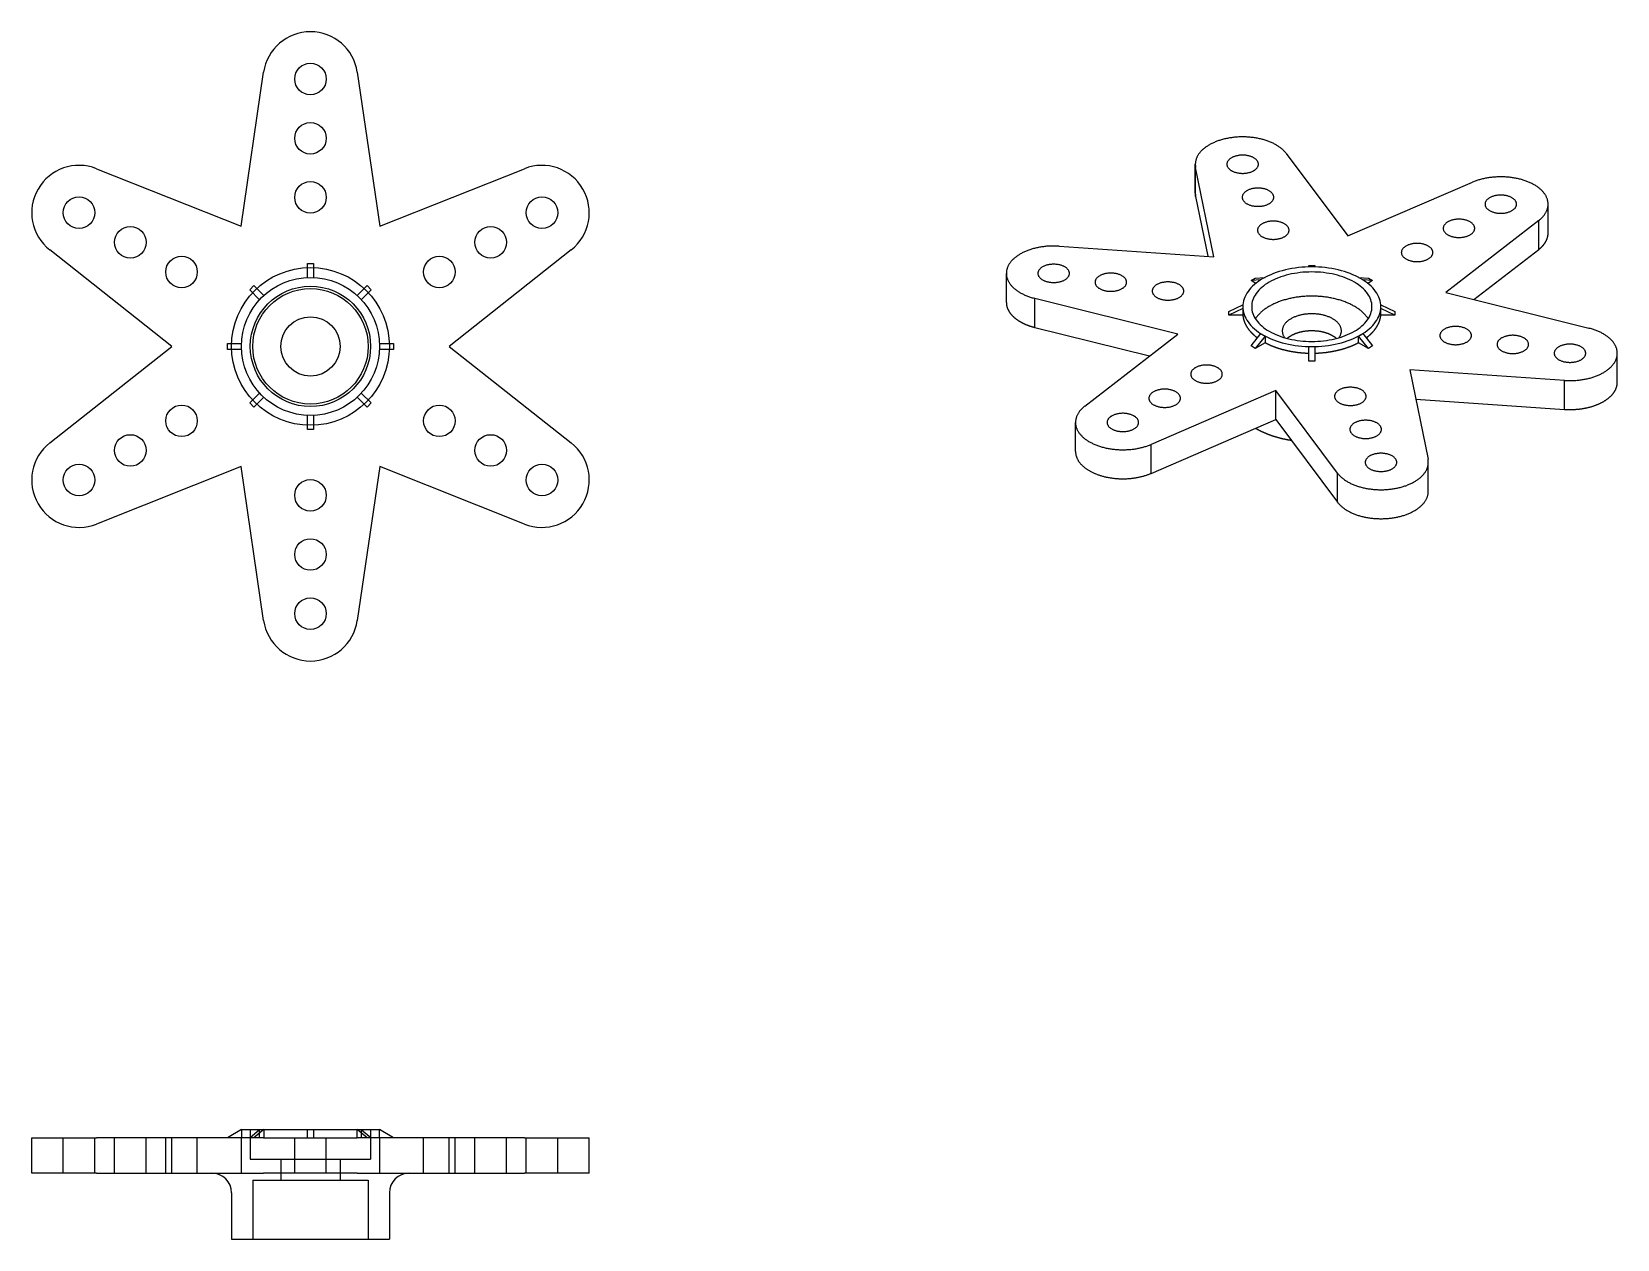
# Model space of a CAD drawing. Extents: x 5.39 to 8.56, y 4.01 to 6.42.
import ezdxf

# ---------------------------------------------------------------- set-up
doc = ezdxf.new("R2010")
doc.units = 0
for name, color, linetype in [('HIDDEN_EDGES_ANSI_', 7, 'CONTINUOUS'), ('VISIBLE_EDGES_ANSI_', 7, 'CONTINUOUS'), ('VISIBLE_TANGENT_EDGES_ANSI', 7, 'CONTINUOUS')]:
    doc.layers.add(name, color=color, linetype=linetype)

msp = doc.modelspace()

# ---------------------------------------------------------------- linework, layer by layer
at = {"layer": 'HIDDEN_EDGES_ANSI_'}
for p, q in [((5.4552, 4.1399), (5.4552, 4.2107)), ((5.5182, 4.1399), (5.5182, 4.2107)), ((5.5575, 4.1399), (5.5575, 4.2107)), ((5.6205, 4.1399), (5.6205, 4.2107)), ((5.6598, 4.1399), (5.6598, 4.2107)), ((5.6721, 4.1399), (5.6721, 4.2107)), ((5.7228, 4.1399), (5.7228, 4.2107)), ((5.8286, 4.2269), (5.8286, 4.1678)), ((5.8472, 4.2107), (5.8472, 4.2269)), ((5.9172, 4.1399), (5.9172, 4.2107)), ((5.9802, 4.1399), (5.9802, 4.2107)), ((6.0502, 4.2269), (6.0502, 4.2107)), ((6.0688, 4.2269), (6.0688, 4.1678)), ((6.1746, 4.1399), (6.1746, 4.2107)), ((6.2254, 4.1399), (6.2254, 4.2107)), ((6.2376, 4.1399), (6.2376, 4.2107)), ((6.2769, 4.1399), (6.2769, 4.2107)), ((6.3399, 4.1399), (6.3399, 4.2107)), ((6.3792, 4.1399), (6.3792, 4.2107)), ((6.4422, 4.1399), (6.4422, 4.2107)), ((5.8286, 4.1678), (6.0688, 4.1678)), ((5.8897, 4.1678), (5.8897, 4.1261)), ((6.0078, 4.1678), (6.0078, 4.1261)), ((5.8336, 4.1261), (6.0639, 4.1261)), ((5.8336, 4.1261), (5.8336, 4.008)), ((6.0639, 4.1261), (6.0639, 4.008))]:
    msp.add_line(p, q, dxfattribs=at)
for radius in [0.1575, 0.1152]:
    msp.add_circle((5.9487, 5.7899), radius, dxfattribs=at)
at = {"layer": 'VISIBLE_EDGES_ANSI_'}
for p, q in [((5.8104, 6.0295), (5.8552, 6.337)), ((6.0422, 6.337), (6.087, 6.0295)), ((7.8963, 6.175), (8.0192, 6.0102)), ((5.5217, 6.1444), (5.8104, 6.0295)), ((6.087, 6.0295), (6.3758, 6.1444)), ((7.715, 6.0955), (7.715, 6.1534)), ((7.7519, 5.9688), (7.7156, 6.147)), ((8.0192, 6.0102), (8.2683, 6.1174)), ((7.7156, 6.0892), (7.74, 5.9697)), ((8.4193, 6.0158), (8.4193, 6.0737)), ((8.4005, 6.0411), (8.2148, 5.8972)), ((5.6721, 5.7899), (5.4282, 5.9825)), ((6.4693, 5.9825), (6.2254, 5.7899)), ((7.4433, 5.9898), (7.7519, 5.9688)), ((8.2713, 5.8832), (8.4005, 5.9832)), ((5.9428, 5.9276), (5.9428, 5.9555)), ((5.9428, 5.9555), (5.9546, 5.9555)), ((5.9546, 5.9555), (5.9546, 5.9276)), ((7.9416, 5.9486), (7.9416, 5.9515)), ((7.9416, 5.9515), (7.9535, 5.9515)), ((7.9535, 5.9515), (7.9535, 5.9486)), ((7.3378, 5.8778), (7.3378, 5.9356)), ((7.8263, 5.9211), (7.8346, 5.9259)), ((7.846, 5.9229), (7.8263, 5.9211)), ((7.8358, 5.9156), (7.8263, 5.9211)), ((7.8346, 5.9259), (7.8544, 5.9277)), ((8.0407, 5.9277), (8.0605, 5.9259)), ((8.0688, 5.9211), (8.0491, 5.9229)), ((8.0688, 5.9211), (8.0593, 5.9156)), ((8.0605, 5.9259), (8.0688, 5.9211)), ((5.8274, 5.9028), (5.8358, 5.9112)), ((5.8472, 5.8831), (5.8274, 5.9028)), ((5.8358, 5.9112), (5.8555, 5.8914)), ((6.0419, 5.8914), (6.0617, 5.9112)), ((6.07, 5.9028), (6.0502, 5.8831)), ((6.0617, 5.9112), (6.07, 5.9028)), ((8.2148, 5.8972), (8.5002, 5.8263)), ((7.6803, 5.8146), (7.3949, 5.8855)), ((7.7819, 5.8593), (7.8099, 5.8725)), ((7.8099, 5.8657), (7.7819, 5.8525)), ((7.7819, 5.8525), (7.7819, 5.8593)), ((7.8098, 5.8691), (7.8098, 5.869)), ((7.8099, 5.8657), (7.8099, 5.8525)), ((8.0852, 5.8725), (8.1132, 5.8593)), ((8.1132, 5.8525), (8.0852, 5.8657)), ((8.0852, 5.8525), (8.0852, 5.8657)), ((8.0853, 5.8691), (8.0853, 5.869)), ((8.1132, 5.8593), (8.1132, 5.8525)), ((7.3949, 5.8277), (7.6238, 5.7708)), ((7.8099, 5.8525), (7.7819, 5.8525)), ((8.1132, 5.8525), (8.0852, 5.8525)), ((5.7831, 5.7958), (5.811, 5.7958)), ((5.7831, 5.784), (5.7831, 5.7958)), ((6.0864, 5.7958), (6.1143, 5.7958)), ((6.1143, 5.7958), (6.1143, 5.784)), ((7.4946, 5.6707), (7.6803, 5.8146)), ((7.8263, 5.7907), (7.846, 5.8153)), ((7.8544, 5.8105), (7.8346, 5.7859)), ((7.8544, 5.7973), (7.8346, 5.7859)), ((7.8544, 5.8105), (7.8544, 5.7973)), ((8.0407, 5.7973), (8.0407, 5.8105)), ((8.0605, 5.7859), (8.0407, 5.8105)), ((8.0605, 5.7859), (8.0407, 5.7973)), ((8.0491, 5.8153), (8.0688, 5.7907)), ((5.4282, 5.5973), (5.6721, 5.7899)), ((5.811, 5.784), (5.7831, 5.784)), ((6.1143, 5.784), (6.0864, 5.784)), ((6.2254, 5.7899), (6.4693, 5.5973)), ((7.8346, 5.7859), (7.8263, 5.7907)), ((7.9416, 5.7603), (7.9416, 5.7896)), ((7.9535, 5.7896), (7.9535, 5.7603)), ((8.0688, 5.7907), (8.0605, 5.7859)), ((8.5573, 5.7183), (8.5573, 5.7762)), ((7.9535, 5.7603), (7.9416, 5.7603)), ((8.4518, 5.722), (8.1432, 5.743)), ((8.1432, 5.743), (8.1795, 5.5648)), ((7.8759, 5.7016), (7.6268, 5.5944)), ((7.8759, 5.6438), (7.8759, 5.7016)), ((7.9988, 5.5368), (7.8759, 5.7016)), ((5.8274, 5.677), (5.8472, 5.6967)), ((5.8358, 5.6686), (5.8274, 5.677)), ((5.8555, 5.6884), (5.8358, 5.6686)), ((6.0617, 5.6686), (6.0419, 5.6884)), ((6.0502, 5.6967), (6.07, 5.677)), ((6.07, 5.677), (6.0617, 5.6686)), ((8.1551, 5.6843), (8.4518, 5.6641)), ((5.9428, 5.6243), (5.9428, 5.6522)), ((5.9546, 5.6522), (5.9546, 5.6243)), ((7.4758, 5.5803), (7.4758, 5.6381)), ((7.6268, 5.5365), (7.8759, 5.6438)), ((7.8759, 5.6438), (7.9988, 5.479)), ((5.9546, 5.6243), (5.9428, 5.6243)), ((5.8104, 5.5503), (5.5217, 5.4354)), ((5.8552, 5.2428), (5.8104, 5.5503)), ((6.087, 5.5503), (6.0422, 5.2428)), ((6.3758, 5.4354), (6.087, 5.5503)), ((8.1801, 5.5005), (8.1801, 5.5584)), ((5.3922, 4.2107), (5.5217, 4.2107)), ((5.3922, 4.1399), (5.3922, 4.2107)), ((5.8104, 4.2107), (5.5217, 4.2107)), ((5.811, 4.2269), (5.7831, 4.2107)), ((5.8104, 4.2107), (5.8104, 4.1399)), ((5.8552, 4.2107), (5.8104, 4.2107)), ((5.8109, 4.2269), (6.0865, 4.2269)), ((5.8109, 4.2269), (5.8109, 4.2268)), ((5.811, 4.2269), (5.811, 4.2107)), ((5.8274, 4.2107), (5.8472, 4.2269)), ((5.8555, 4.2269), (5.8358, 4.2107)), ((5.8552, 4.2107), (6.0422, 4.2107)), ((5.8555, 4.2269), (5.8555, 4.2107)), ((5.9428, 4.2107), (5.9428, 4.2269)), ((5.9546, 4.2269), (5.9546, 4.2107)), ((6.0617, 4.2107), (6.0419, 4.2269)), ((6.0419, 4.2107), (6.0419, 4.2269)), ((6.087, 4.2107), (6.0422, 4.2107)), ((6.0502, 4.2269), (6.07, 4.2107)), ((6.0864, 4.2107), (6.0864, 4.2269)), ((6.1143, 4.2107), (6.0864, 4.2269)), ((6.0865, 4.2269), (6.0865, 4.2268)), ((6.087, 4.1399), (6.087, 4.2107)), ((6.3758, 4.2107), (6.087, 4.2107)), ((6.3758, 4.2107), (6.5052, 4.2107)), ((6.5052, 4.1399), (6.5052, 4.2107)), ((5.5217, 4.1399), (5.3922, 4.1399)), ((5.5217, 4.1399), (5.8104, 4.1399)), ((5.8104, 4.1399), (5.8552, 4.1399)), ((6.0422, 4.1399), (5.8552, 4.1399)), ((6.0422, 4.1399), (6.087, 4.1399)), ((6.087, 4.1399), (6.3758, 4.1399)), ((6.5052, 4.1399), (6.3758, 4.1399)), ((5.7912, 4.1005), (5.7912, 4.008)), ((6.1062, 4.1005), (6.1062, 4.008)), ((5.7912, 4.008), (6.1062, 4.008))]:
    msp.add_line(p, q, dxfattribs=at)
for points in [[(7.8963, 6.175, 0), (7.8954, 6.1761, 0), (7.8945, 6.1772, 0), (7.8936, 6.1783, 0), (7.8926, 6.1794, 0), (7.8916, 6.1804, 0), (7.8905, 6.1815, 0), (7.8894, 6.1825, 0), (7.8883, 6.1835, 0), (7.8871, 6.1845, 0), (7.8859, 6.1855, 0), (7.8846, 6.1865, 0), (7.8833, 6.1875, 0), (7.882, 6.1884, 0), (7.8806, 6.1893, 0), (7.8792, 6.1902, 0), (7.8778, 6.1911, 0), (7.8763, 6.192, 0), (7.8748, 6.1928, 0), (7.8733, 6.1937, 0), (7.8717, 6.1945, 0), (7.8701, 6.1953, 0), (7.8685, 6.196, 0), (7.8668, 6.1968, 0), (7.8651, 6.1975, 0), (7.8634, 6.1982, 0), (7.8617, 6.1989, 0), (7.8599, 6.1996, 0), (7.8581, 6.2002, 0), (7.8563, 6.2008, 0), (7.8544, 6.2014, 0), (7.8526, 6.202, 0), (7.8507, 6.2025, 0), (7.8488, 6.203, 0), (7.8469, 6.2035, 0), (7.8449, 6.204, 0), (7.843, 6.2044, 0), (7.841, 6.2048, 0), (7.839, 6.2052, 0), (7.837, 6.2056, 0), (7.835, 6.2059, 0), (7.8329, 6.2062, 0), (7.8309, 6.2065, 0), (7.8288, 6.2068, 0), (7.8267, 6.207, 0), (7.8247, 6.2073, 0), (7.8226, 6.2074, 0), (7.8205, 6.2076, 0), (7.8184, 6.2077, 0), (7.8163, 6.2078, 0), (7.8142, 6.2079, 0), (7.8121, 6.2079, 0), (7.81, 6.208, 0), (7.8079, 6.208, 0), (7.8058, 6.2079, 0), (7.8037, 6.2079, 0), (7.8016, 6.2078, 0), (7.7995, 6.2077, 0), (7.7974, 6.2075, 0), (7.7953, 6.2073, 0), (7.7932, 6.2072, 0), (7.7912, 6.2069, 0), (7.7891, 6.2067, 0), (7.7871, 6.2064, 0), (7.785, 6.2061, 0), (7.783, 6.2058, 0), (7.781, 6.2054, 0), (7.779, 6.205, 0), (7.777, 6.2046, 0), (7.775, 6.2042, 0), (7.7731, 6.2038, 0), (7.7711, 6.2033, 0), (7.7692, 6.2028, 0), (7.7673, 6.2022, 0), (7.7655, 6.2017, 0), (7.7636, 6.2011, 0), (7.7618, 6.2005, 0), (7.76, 6.1999, 0), (7.7582, 6.1992, 0), (7.7564, 6.1986, 0), (7.7547, 6.1979, 0), (7.753, 6.1971, 0), (7.7513, 6.1964, 0), (7.7497, 6.1956, 0), (7.7481, 6.1949, 0), (7.7465, 6.1941, 0), (7.7449, 6.1932, 0), (7.7434, 6.1924, 0), (7.7419, 6.1916, 0), (7.7405, 6.1907, 0), (7.739, 6.1898, 0), (7.7377, 6.1889, 0), (7.7363, 6.1879, 0), (7.735, 6.187, 0), (7.7337, 6.186, 0), (7.7325, 6.185, 0), (7.7313, 6.184, 0), (7.7301, 6.183, 0), (7.729, 6.182, 0), (7.7279, 6.1809, 0), (7.7269, 6.1799, 0), (7.7259, 6.1788, 0), (7.7249, 6.1777, 0), (7.724, 6.1766, 0), (7.7231, 6.1755, 0), (7.7223, 6.1744, 0), (7.7215, 6.1733, 0), (7.7207, 6.1722, 0), (7.72, 6.171, 0), (7.7194, 6.1699, 0), (7.7188, 6.1687, 0), (7.7182, 6.1675, 0), (7.7177, 6.1664, 0), (7.7172, 6.1652, 0), (7.7168, 6.164, 0), (7.7164, 6.1628, 0), (7.7161, 6.1616, 0), (7.7158, 6.1604, 0), (7.7155, 6.1592, 0), (7.7153, 6.158, 0), (7.7152, 6.1567, 0), (7.7151, 6.1555, 0), (7.715, 6.1543, 0), (7.715, 6.1531, 0), (7.715, 6.1519, 0), (7.7151, 6.1507, 0), (7.7152, 6.1495, 0), (7.7154, 6.1482, 0), (7.7156, 6.147, 0)], [(7.841, 6.1534, 0), (7.8409, 6.1543, 0), (7.8408, 6.1552, 0), (7.8406, 6.1561, 0), (7.8404, 6.157, 0), (7.84, 6.1578, 0), (7.8396, 6.1587, 0), (7.8391, 6.1595, 0), (7.8386, 6.1604, 0), (7.838, 6.1612, 0), (7.8373, 6.162, 0), (7.8365, 6.1627, 0), (7.8357, 6.1635, 0), (7.8348, 6.1642, 0), (7.8338, 6.1649, 0), (7.8328, 6.1656, 0), (7.8318, 6.1663, 0), (7.8306, 6.1669, 0), (7.8295, 6.1675, 0), (7.8282, 6.168, 0), (7.827, 6.1685, 0), (7.8257, 6.169, 0), (7.8243, 6.1694, 0), (7.8229, 6.1698, 0), (7.8215, 6.1702, 0), (7.8201, 6.1705, 0), (7.8186, 6.1708, 0), (7.8171, 6.1711, 0), (7.8156, 6.1712, 0), (7.8141, 6.1714, 0), (7.8126, 6.1715, 0), (7.811, 6.1716, 0), (7.8095, 6.1716, 0), (7.8079, 6.1716, 0), (7.8064, 6.1715, 0), (7.8049, 6.1714, 0), (7.8033, 6.1712, 0), (7.8018, 6.1711, 0), (7.8003, 6.1708, 0), (7.7989, 6.1705, 0), (7.7974, 6.1702, 0), (7.796, 6.1698, 0), (7.7946, 6.1694, 0), (7.7933, 6.169, 0), (7.792, 6.1685, 0), (7.7907, 6.168, 0), (7.7895, 6.1675, 0), (7.7883, 6.1669, 0), (7.7872, 6.1663, 0), (7.7861, 6.1656, 0), (7.7851, 6.1649, 0), (7.7842, 6.1642, 0), (7.7833, 6.1635, 0), (7.7825, 6.1627, 0), (7.7817, 6.162, 0), (7.781, 6.1612, 0), (7.7804, 6.1604, 0), (7.7798, 6.1595, 0), (7.7793, 6.1587, 0), (7.7789, 6.1578, 0), (7.7786, 6.157, 0), (7.7783, 6.1561, 0), (7.7781, 6.1552, 0), (7.778, 6.1543, 0), (7.778, 6.1534, 0), (7.778, 6.1525, 0), (7.7781, 6.1516, 0), (7.7783, 6.1507, 0), (7.7786, 6.1499, 0), (7.7789, 6.149, 0), (7.7793, 6.1481, 0), (7.7798, 6.1473, 0), (7.7804, 6.1464, 0), (7.781, 6.1456, 0), (7.7817, 6.1448, 0), (7.7825, 6.1441, 0), (7.7833, 6.1433, 0), (7.7842, 6.1426, 0), (7.7851, 6.1419, 0), (7.7861, 6.1412, 0), (7.7872, 6.1406, 0), (7.7883, 6.1399, 0), (7.7895, 6.1394, 0), (7.7907, 6.1388, 0), (7.792, 6.1383, 0), (7.7933, 6.1378, 0), (7.7946, 6.1374, 0), (7.796, 6.137, 0), (7.7974, 6.1366, 0), (7.7989, 6.1363, 0), (7.8003, 6.136, 0), (7.8018, 6.1358, 0), (7.8033, 6.1356, 0), (7.8049, 6.1354, 0), (7.8064, 6.1353, 0), (7.8079, 6.1352, 0), (7.8095, 6.1352, 0), (7.811, 6.1352, 0), (7.8126, 6.1353, 0), (7.8141, 6.1354, 0), (7.8156, 6.1356, 0), (7.8171, 6.1358, 0), (7.8186, 6.136, 0), (7.8201, 6.1363, 0), (7.8215, 6.1366, 0), (7.8229, 6.137, 0), (7.8243, 6.1374, 0), (7.8257, 6.1378, 0), (7.827, 6.1383, 0), (7.8282, 6.1388, 0), (7.8295, 6.1394, 0), (7.8306, 6.1399, 0), (7.8318, 6.1406, 0), (7.8328, 6.1412, 0), (7.8338, 6.1419, 0), (7.8348, 6.1426, 0), (7.8357, 6.1433, 0), (7.8365, 6.1441, 0), (7.8373, 6.1448, 0), (7.838, 6.1456, 0), (7.8386, 6.1464, 0), (7.8391, 6.1473, 0), (7.8396, 6.1481, 0), (7.84, 6.149, 0), (7.8404, 6.1499, 0), (7.8406, 6.1507, 0), (7.8408, 6.1516, 0), (7.8409, 6.1525, 0), (7.841, 6.1534, 0)], [(8.4005, 6.0411, 0), (8.4018, 6.0421, 0), (8.403, 6.0431, 0), (8.4041, 6.0441, 0), (8.4053, 6.0451, 0), (8.4063, 6.0461, 0), (8.4074, 6.0472, 0), (8.4084, 6.0483, 0), (8.4093, 6.0494, 0), (8.4102, 6.0504, 0), (8.4111, 6.0516, 0), (8.412, 6.0527, 0), (8.4128, 6.0538, 0), (8.4135, 6.0549, 0), (8.4142, 6.0561, 0), (8.4149, 6.0572, 0), (8.4155, 6.0584, 0), (8.416, 6.0596, 0), (8.4166, 6.0607, 0), (8.417, 6.0619, 0), (8.4175, 6.0631, 0), (8.4178, 6.0643, 0), (8.4182, 6.0655, 0), (8.4185, 6.0667, 0), (8.4187, 6.0679, 0), (8.4189, 6.0691, 0), (8.4191, 6.0704, 0), (8.4192, 6.0716, 0), (8.4192, 6.0728, 0), (8.4193, 6.074, 0), (8.4192, 6.0752, 0), (8.4191, 6.0764, 0), (8.419, 6.0776, 0), (8.4188, 6.0789, 0), (8.4186, 6.0801, 0), (8.4183, 6.0813, 0), (8.418, 6.0825, 0), (8.4177, 6.0837, 0), (8.4173, 6.0849, 0), (8.4168, 6.086, 0), (8.4163, 6.0872, 0), (8.4158, 6.0884, 0), (8.4152, 6.0896, 0), (8.4145, 6.0907, 0), (8.4139, 6.0919, 0), (8.4131, 6.093, 0), (8.4124, 6.0941, 0), (8.4116, 6.0953, 0), (8.4107, 6.0964, 0), (8.4098, 6.0975, 0), (8.4089, 6.0986, 0), (8.4079, 6.0996, 0), (8.4069, 6.1007, 0), (8.4058, 6.1018, 0), (8.4047, 6.1028, 0), (8.4035, 6.1038, 0), (8.4024, 6.1048, 0), (8.4011, 6.1058, 0), (8.3999, 6.1068, 0), (8.3986, 6.1077, 0), (8.3973, 6.1087, 0), (8.3959, 6.1096, 0), (8.3945, 6.1105, 0), (8.3931, 6.1114, 0), (8.3916, 6.1123, 0), (8.3901, 6.1131, 0), (8.3885, 6.1139, 0), (8.387, 6.1148, 0), (8.3854, 6.1155, 0), (8.3837, 6.1163, 0), (8.3821, 6.1171, 0), (8.3804, 6.1178, 0), (8.3787, 6.1185, 0), (8.3769, 6.1192, 0), (8.3752, 6.1198, 0), (8.3734, 6.1205, 0), (8.3716, 6.1211, 0), (8.3697, 6.1217, 0), (8.3679, 6.1222, 0), (8.366, 6.1228, 0), (8.3641, 6.1233, 0), (8.3621, 6.1238, 0), (8.3602, 6.1243, 0), (8.3582, 6.1247, 0), (8.3563, 6.1251, 0), (8.3543, 6.1255, 0), (8.3523, 6.1259, 0), (8.3502, 6.1262, 0), (8.3482, 6.1265, 0), (8.3462, 6.1268, 0), (8.3441, 6.1271, 0), (8.342, 6.1273, 0), (8.34, 6.1275, 0), (8.3379, 6.1277, 0), (8.3358, 6.1279, 0), (8.3337, 6.128, 0), (8.3316, 6.1281, 0), (8.3295, 6.1282, 0), (8.3274, 6.1282, 0), (8.3253, 6.1282, 0), (8.3232, 6.1282, 0), (8.3211, 6.1282, 0), (8.319, 6.1281, 0), (8.3169, 6.128, 0), (8.3148, 6.1279, 0), (8.3127, 6.1278, 0), (8.3106, 6.1276, 0), (8.3085, 6.1274, 0), (8.3065, 6.1272, 0), (8.3044, 6.127, 0), (8.3024, 6.1267, 0), (8.3003, 6.1264, 0), (8.2983, 6.1261, 0), (8.2963, 6.1257, 0), (8.2943, 6.1253, 0), (8.2923, 6.1249, 0), (8.2903, 6.1245, 0), (8.2884, 6.124, 0), (8.2864, 6.1235, 0), (8.2845, 6.1231, 0), (8.2826, 6.1225, 0), (8.2807, 6.122, 0), (8.2789, 6.1214, 0), (8.2771, 6.1208, 0), (8.2753, 6.1202, 0), (8.2735, 6.1195, 0), (8.2717, 6.1188, 0), (8.27, 6.1181, 0), (8.2683, 6.1174, 0)], [(7.715, 6.0955, 0), (7.715, 6.0955, 0), (7.715, 6.0954, 0), (7.715, 6.0954, 0), (7.715, 6.0953, 0), (7.715, 6.0953, 0), (7.715, 6.0953, 0), (7.715, 6.0952, 0), (7.715, 6.0952, 0), (7.715, 6.0951, 0), (7.715, 6.095, 0), (7.715, 6.095, 0), (7.715, 6.0949, 0), (7.715, 6.0949, 0), (7.715, 6.0949, 0), (7.715, 6.0948, 0), (7.715, 6.0948, 0), (7.715, 6.0947, 0), (7.715, 6.0946, 0), (7.715, 6.0946, 0), (7.715, 6.0945, 0), (7.715, 6.0945, 0), (7.715, 6.0945, 0), (7.715, 6.0944, 0), (7.715, 6.0944, 0), (7.715, 6.0943, 0), (7.715, 6.0942, 0), (7.715, 6.0942, 0), (7.715, 6.0941, 0), (7.715, 6.0941, 0), (7.715, 6.0941, 0), (7.715, 6.094, 0), (7.715, 6.094, 0), (7.715, 6.0939, 0), (7.715, 6.0938, 0), (7.715, 6.0938, 0), (7.715, 6.0938, 0), (7.715, 6.0937, 0), (7.715, 6.0937, 0), (7.715, 6.0936, 0), (7.7151, 6.0935, 0), (7.7151, 6.0935, 0), (7.7151, 6.0934, 0), (7.7151, 6.0934, 0), (7.7151, 6.0934, 0), (7.7151, 6.0933, 0), (7.7151, 6.0933, 0), (7.7151, 6.0932, 0), (7.7151, 6.0931, 0), (7.7151, 6.0931, 0), (7.7151, 6.093, 0), (7.7151, 6.093, 0), (7.7151, 6.093, 0), (7.7151, 6.0929, 0), (7.7151, 6.0929, 0), (7.7151, 6.0928, 0), (7.7151, 6.0927, 0), (7.7151, 6.0927, 0), (7.7151, 6.0926, 0), (7.7151, 6.0926, 0), (7.7151, 6.0926, 0), (7.7151, 6.0925, 0), (7.7152, 6.0925, 0), (7.7152, 6.0924, 0), (7.7152, 6.0923, 0), (7.7152, 6.0923, 0), (7.7152, 6.0922, 0), (7.7152, 6.0922, 0), (7.7152, 6.0922, 0), (7.7152, 6.0921, 0), (7.7152, 6.0921, 0), (7.7152, 6.092, 0), (7.7152, 6.092, 0), (7.7152, 6.0919, 0), (7.7152, 6.0919, 0), (7.7152, 6.0918, 0), (7.7152, 6.0918, 0), (7.7152, 6.0917, 0), (7.7152, 6.0917, 0), (7.7152, 6.0916, 0), (7.7153, 6.0916, 0), (7.7153, 6.0915, 0), (7.7153, 6.0915, 0), (7.7153, 6.0914, 0), (7.7153, 6.0914, 0), (7.7153, 6.0913, 0), (7.7153, 6.0913, 0), (7.7153, 6.0912, 0), (7.7153, 6.0912, 0), (7.7153, 6.0911, 0), (7.7153, 6.0911, 0), (7.7153, 6.091, 0), (7.7153, 6.091, 0), (7.7153, 6.0909, 0), (7.7153, 6.0909, 0), (7.7153, 6.0908, 0), (7.7154, 6.0908, 0), (7.7154, 6.0907, 0), (7.7154, 6.0907, 0), (7.7154, 6.0906, 0), (7.7154, 6.0906, 0), (7.7154, 6.0905, 0), (7.7154, 6.0905, 0), (7.7154, 6.0904, 0), (7.7154, 6.0904, 0), (7.7154, 6.0903, 0), (7.7154, 6.0903, 0), (7.7154, 6.0902, 0), (7.7154, 6.0902, 0), (7.7155, 6.0901, 0), (7.7155, 6.0901, 0), (7.7155, 6.09, 0), (7.7155, 6.09, 0), (7.7155, 6.0899, 0), (7.7155, 6.0899, 0), (7.7155, 6.0898, 0), (7.7155, 6.0898, 0), (7.7155, 6.0897, 0), (7.7155, 6.0897, 0), (7.7156, 6.0896, 0), (7.7156, 6.0896, 0), (7.7156, 6.0895, 0), (7.7156, 6.0895, 0), (7.7156, 6.0894, 0), (7.7156, 6.0894, 0), (7.7156, 6.0893, 0), (7.7156, 6.0893, 0), (7.7156, 6.0892, 0), (7.7156, 6.0892, 0)], [(7.8716, 6.0875, 0), (7.8715, 6.0884, 0), (7.8714, 6.0893, 0), (7.8712, 6.0902, 0), (7.8709, 6.0911, 0), (7.8706, 6.092, 0), (7.8702, 6.0928, 0), (7.8697, 6.0937, 0), (7.8692, 6.0945, 0), (7.8685, 6.0953, 0), (7.8678, 6.0961, 0), (7.8671, 6.0969, 0), (7.8662, 6.0976, 0), (7.8654, 6.0984, 0), (7.8644, 6.0991, 0), (7.8634, 6.0998, 0), (7.8623, 6.1004, 0), (7.8612, 6.101, 0), (7.86, 6.1016, 0), (7.8588, 6.1021, 0), (7.8575, 6.1027, 0), (7.8562, 6.1031, 0), (7.8549, 6.1036, 0), (7.8535, 6.104, 0), (7.8521, 6.1043, 0), (7.8507, 6.1047, 0), (7.8492, 6.1049, 0), (7.8477, 6.1052, 0), (7.8462, 6.1054, 0), (7.8447, 6.1055, 0), (7.8431, 6.1056, 0), (7.8416, 6.1057, 0), (7.84, 6.1057, 0), (7.8385, 6.1057, 0), (7.837, 6.1056, 0), (7.8354, 6.1055, 0), (7.8339, 6.1054, 0), (7.8324, 6.1052, 0), (7.8309, 6.1049, 0), (7.8294, 6.1047, 0), (7.828, 6.1043, 0), (7.8266, 6.104, 0), (7.8252, 6.1036, 0), (7.8239, 6.1031, 0), (7.8225, 6.1027, 0), (7.8213, 6.1021, 0), (7.8201, 6.1016, 0), (7.8189, 6.101, 0), (7.8178, 6.1004, 0), (7.8167, 6.0998, 0), (7.8157, 6.0991, 0), (7.8148, 6.0984, 0), (7.8139, 6.0976, 0), (7.813, 6.0969, 0), (7.8123, 6.0961, 0), (7.8116, 6.0953, 0), (7.811, 6.0945, 0), (7.8104, 6.0937, 0), (7.8099, 6.0928, 0), (7.8095, 6.092, 0), (7.8092, 6.0911, 0), (7.8089, 6.0902, 0), (7.8087, 6.0893, 0), (7.8086, 6.0884, 0), (7.8086, 6.0875, 0), (7.8086, 6.0866, 0), (7.8087, 6.0858, 0), (7.8089, 6.0849, 0), (7.8092, 6.084, 0), (7.8095, 6.0831, 0), (7.8099, 6.0823, 0), (7.8104, 6.0814, 0), (7.811, 6.0806, 0), (7.8116, 6.0798, 0), (7.8123, 6.079, 0), (7.813, 6.0782, 0), (7.8139, 6.0774, 0), (7.8148, 6.0767, 0), (7.8157, 6.076, 0), (7.8167, 6.0753, 0), (7.8178, 6.0747, 0), (7.8189, 6.0741, 0), (7.8201, 6.0735, 0), (7.8213, 6.0729, 0), (7.8225, 6.0724, 0), (7.8239, 6.0719, 0), (7.8252, 6.0715, 0), (7.8266, 6.0711, 0), (7.828, 6.0707, 0), (7.8294, 6.0704, 0), (7.8309, 6.0701, 0), (7.8324, 6.0699, 0), (7.8339, 6.0697, 0), (7.8354, 6.0695, 0), (7.837, 6.0694, 0), (7.8385, 6.0694, 0), (7.84, 6.0694, 0), (7.8416, 6.0694, 0), (7.8431, 6.0694, 0), (7.8447, 6.0695, 0), (7.8462, 6.0697, 0), (7.8477, 6.0699, 0), (7.8492, 6.0701, 0), (7.8507, 6.0704, 0), (7.8521, 6.0707, 0), (7.8535, 6.0711, 0), (7.8549, 6.0715, 0), (7.8562, 6.0719, 0), (7.8575, 6.0724, 0), (7.8588, 6.0729, 0), (7.86, 6.0735, 0), (7.8612, 6.0741, 0), (7.8623, 6.0747, 0), (7.8634, 6.0753, 0), (7.8644, 6.076, 0), (7.8654, 6.0767, 0), (7.8662, 6.0774, 0), (7.8671, 6.0782, 0), (7.8678, 6.079, 0), (7.8685, 6.0798, 0), (7.8692, 6.0806, 0), (7.8697, 6.0814, 0), (7.8702, 6.0823, 0), (7.8706, 6.0831, 0), (7.8709, 6.084, 0), (7.8712, 6.0849, 0), (7.8714, 6.0858, 0), (7.8715, 6.0866, 0), (7.8716, 6.0875, 0)], [(8.2933, 6.0737, 0), (8.2933, 6.0728, 0), (8.2934, 6.0719, 0), (8.2936, 6.071, 0), (8.2939, 6.0701, 0), (8.2942, 6.0693, 0), (8.2946, 6.0684, 0), (8.2951, 6.0676, 0), (8.2957, 6.0667, 0), (8.2963, 6.0659, 0), (8.297, 6.0651, 0), (8.2978, 6.0643, 0), (8.2986, 6.0636, 0), (8.2995, 6.0629, 0), (8.3004, 6.0622, 0), (8.3014, 6.0615, 0), (8.3025, 6.0608, 0), (8.3036, 6.0602, 0), (8.3048, 6.0596, 0), (8.306, 6.0591, 0), (8.3073, 6.0586, 0), (8.3086, 6.0581, 0), (8.3099, 6.0576, 0), (8.3113, 6.0572, 0), (8.3127, 6.0569, 0), (8.3142, 6.0566, 0), (8.3156, 6.0563, 0), (8.3171, 6.056, 0), (8.3186, 6.0559, 0), (8.3201, 6.0557, 0), (8.3217, 6.0556, 0), (8.3232, 6.0555, 0), (8.3248, 6.0555, 0), (8.3263, 6.0555, 0), (8.3279, 6.0556, 0), (8.3294, 6.0557, 0), (8.3309, 6.0559, 0), (8.3324, 6.056, 0), (8.3339, 6.0563, 0), (8.3354, 6.0566, 0), (8.3368, 6.0569, 0), (8.3382, 6.0572, 0), (8.3396, 6.0576, 0), (8.341, 6.0581, 0), (8.3423, 6.0586, 0), (8.3435, 6.0591, 0), (8.3447, 6.0596, 0), (8.3459, 6.0602, 0), (8.347, 6.0608, 0), (8.3481, 6.0615, 0), (8.3491, 6.0622, 0), (8.3501, 6.0629, 0), (8.351, 6.0636, 0), (8.3518, 6.0643, 0), (8.3526, 6.0651, 0), (8.3532, 6.0659, 0), (8.3539, 6.0667, 0), (8.3544, 6.0676, 0), (8.3549, 6.0684, 0), (8.3553, 6.0693, 0), (8.3557, 6.0701, 0), (8.3559, 6.071, 0), (8.3561, 6.0719, 0), (8.3562, 6.0728, 0), (8.3563, 6.0737, 0), (8.3562, 6.0746, 0), (8.3561, 6.0755, 0), (8.3559, 6.0764, 0), (8.3557, 6.0772, 0), (8.3553, 6.0781, 0), (8.3549, 6.079, 0), (8.3544, 6.0798, 0), (8.3539, 6.0807, 0), (8.3532, 6.0815, 0), (8.3526, 6.0823, 0), (8.3518, 6.083, 0), (8.351, 6.0838, 0), (8.3501, 6.0845, 0), (8.3491, 6.0852, 0), (8.3481, 6.0859, 0), (8.347, 6.0865, 0), (8.3459, 6.0872, 0), (8.3447, 6.0877, 0), (8.3435, 6.0883, 0), (8.3423, 6.0888, 0), (8.341, 6.0893, 0), (8.3396, 6.0897, 0), (8.3382, 6.0901, 0), (8.3368, 6.0905, 0), (8.3354, 6.0908, 0), (8.3339, 6.0911, 0), (8.3324, 6.0913, 0), (8.3309, 6.0915, 0), (8.3294, 6.0917, 0), (8.3279, 6.0918, 0), (8.3263, 6.0918, 0), (8.3248, 6.0919, 0), (8.3232, 6.0918, 0), (8.3217, 6.0918, 0), (8.3201, 6.0917, 0), (8.3186, 6.0915, 0), (8.3171, 6.0913, 0), (8.3156, 6.0911, 0), (8.3142, 6.0908, 0), (8.3127, 6.0905, 0), (8.3113, 6.0901, 0), (8.3099, 6.0897, 0), (8.3086, 6.0893, 0), (8.3073, 6.0888, 0), (8.306, 6.0883, 0), (8.3048, 6.0877, 0), (8.3036, 6.0872, 0), (8.3025, 6.0865, 0), (8.3014, 6.0859, 0), (8.3004, 6.0852, 0), (8.2995, 6.0845, 0), (8.2986, 6.0838, 0), (8.2978, 6.083, 0), (8.297, 6.0823, 0), (8.2963, 6.0815, 0), (8.2957, 6.0807, 0), (8.2951, 6.0798, 0), (8.2946, 6.079, 0), (8.2942, 6.0781, 0), (8.2939, 6.0772, 0), (8.2936, 6.0764, 0), (8.2934, 6.0755, 0), (8.2933, 6.0746, 0), (8.2933, 6.0737, 0)], [(7.9021, 6.0217, 0), (7.9021, 6.0226, 0), (7.902, 6.0235, 0), (7.9018, 6.0243, 0), (7.9015, 6.0252, 0), (7.9012, 6.0261, 0), (7.9008, 6.027, 0), (7.9003, 6.0278, 0), (7.8997, 6.0286, 0), (7.8991, 6.0294, 0), (7.8984, 6.0302, 0), (7.8976, 6.031, 0), (7.8968, 6.0318, 0), (7.8959, 6.0325, 0), (7.895, 6.0332, 0), (7.894, 6.0339, 0), (7.8929, 6.0345, 0), (7.8918, 6.0351, 0), (7.8906, 6.0357, 0), (7.8894, 6.0363, 0), (7.8881, 6.0368, 0), (7.8868, 6.0373, 0), (7.8855, 6.0377, 0), (7.8841, 6.0381, 0), (7.8827, 6.0385, 0), (7.8812, 6.0388, 0), (7.8798, 6.0391, 0), (7.8783, 6.0393, 0), (7.8768, 6.0395, 0), (7.8752, 6.0397, 0), (7.8737, 6.0398, 0), (7.8722, 6.0398, 0), (7.8706, 6.0399, 0), (7.8691, 6.0398, 0), (7.8675, 6.0398, 0), (7.866, 6.0397, 0), (7.8645, 6.0395, 0), (7.863, 6.0393, 0), (7.8615, 6.0391, 0), (7.86, 6.0388, 0), (7.8586, 6.0385, 0), (7.8571, 6.0381, 0), (7.8558, 6.0377, 0), (7.8544, 6.0373, 0), (7.8531, 6.0368, 0), (7.8519, 6.0363, 0), (7.8506, 6.0357, 0), (7.8495, 6.0351, 0), (7.8483, 6.0345, 0), (7.8473, 6.0339, 0), (7.8463, 6.0332, 0), (7.8453, 6.0325, 0), (7.8444, 6.0318, 0), (7.8436, 6.031, 0), (7.8428, 6.0302, 0), (7.8422, 6.0294, 0), (7.8415, 6.0286, 0), (7.841, 6.0278, 0), (7.8405, 6.027, 0), (7.8401, 6.0261, 0), (7.8397, 6.0252, 0), (7.8395, 6.0243, 0), (7.8393, 6.0235, 0), (7.8392, 6.0226, 0), (7.8391, 6.0217, 0), (7.8392, 6.0208, 0), (7.8393, 6.0199, 0), (7.8395, 6.019, 0), (7.8397, 6.0181, 0), (7.8401, 6.0172, 0), (7.8405, 6.0164, 0), (7.841, 6.0156, 0), (7.8415, 6.0147, 0), (7.8422, 6.0139, 0), (7.8428, 6.0131, 0), (7.8436, 6.0123, 0), (7.8444, 6.0116, 0), (7.8453, 6.0108, 0), (7.8463, 6.0101, 0), (7.8473, 6.0095, 0), (7.8483, 6.0088, 0), (7.8495, 6.0082, 0), (7.8506, 6.0076, 0), (7.8519, 6.0071, 0), (7.8531, 6.0065, 0), (7.8544, 6.0061, 0), (7.8558, 6.0056, 0), (7.8571, 6.0052, 0), (7.8586, 6.0049, 0), (7.86, 6.0046, 0), (7.8615, 6.0043, 0), (7.863, 6.004, 0), (7.8645, 6.0038, 0), (7.866, 6.0037, 0), (7.8675, 6.0036, 0), (7.8691, 6.0035, 0), (7.8706, 6.0035, 0), (7.8722, 6.0035, 0), (7.8737, 6.0036, 0), (7.8752, 6.0037, 0), (7.8768, 6.0038, 0), (7.8783, 6.004, 0), (7.8798, 6.0043, 0), (7.8812, 6.0046, 0), (7.8827, 6.0049, 0), (7.8841, 6.0052, 0), (7.8855, 6.0056, 0), (7.8868, 6.0061, 0), (7.8881, 6.0065, 0), (7.8894, 6.0071, 0), (7.8906, 6.0076, 0), (7.8918, 6.0082, 0), (7.8929, 6.0088, 0), (7.894, 6.0095, 0), (7.895, 6.0101, 0), (7.8959, 6.0108, 0), (7.8968, 6.0116, 0), (7.8976, 6.0123, 0), (7.8984, 6.0131, 0), (7.8991, 6.0139, 0), (7.8997, 6.0147, 0), (7.9003, 6.0156, 0), (7.9008, 6.0164, 0), (7.9012, 6.0172, 0), (7.9015, 6.0181, 0), (7.9018, 6.019, 0), (7.902, 6.0199, 0), (7.9021, 6.0208, 0), (7.9021, 6.0217, 0)], [(8.2098, 6.0255, 0), (8.2098, 6.0246, 0), (8.2099, 6.0237, 0), (8.2101, 6.0228, 0), (8.2104, 6.0219, 0), (8.2107, 6.021, 0), (8.2111, 6.0202, 0), (8.2116, 6.0194, 0), (8.2121, 6.0185, 0), (8.2128, 6.0177, 0), (8.2135, 6.0169, 0), (8.2142, 6.0161, 0), (8.2151, 6.0154, 0), (8.2159, 6.0146, 0), (8.2169, 6.0139, 0), (8.2179, 6.0133, 0), (8.219, 6.0126, 0), (8.2201, 6.012, 0), (8.2213, 6.0114, 0), (8.2225, 6.0109, 0), (8.2238, 6.0103, 0), (8.2251, 6.0099, 0), (8.2264, 6.0094, 0), (8.2278, 6.009, 0), (8.2292, 6.0087, 0), (8.2306, 6.0084, 0), (8.2321, 6.0081, 0), (8.2336, 6.0078, 0), (8.2351, 6.0076, 0), (8.2366, 6.0075, 0), (8.2382, 6.0074, 0), (8.2397, 6.0073, 0), (8.2413, 6.0073, 0), (8.2428, 6.0073, 0), (8.2443, 6.0074, 0), (8.2459, 6.0075, 0), (8.2474, 6.0076, 0), (8.2489, 6.0078, 0), (8.2504, 6.0081, 0), (8.2519, 6.0084, 0), (8.2533, 6.0087, 0), (8.2547, 6.009, 0), (8.2561, 6.0094, 0), (8.2574, 6.0099, 0), (8.2587, 6.0103, 0), (8.26, 6.0109, 0), (8.2612, 6.0114, 0), (8.2624, 6.012, 0), (8.2635, 6.0126, 0), (8.2646, 6.0133, 0), (8.2656, 6.0139, 0), (8.2666, 6.0146, 0), (8.2674, 6.0154, 0), (8.2683, 6.0161, 0), (8.269, 6.0169, 0), (8.2697, 6.0177, 0), (8.2704, 6.0185, 0), (8.2709, 6.0194, 0), (8.2714, 6.0202, 0), (8.2718, 6.021, 0), (8.2721, 6.0219, 0), (8.2724, 6.0228, 0), (8.2726, 6.0237, 0), (8.2727, 6.0246, 0), (8.2728, 6.0255, 0), (8.2727, 6.0264, 0), (8.2726, 6.0273, 0), (8.2724, 6.0281, 0), (8.2721, 6.029, 0), (8.2718, 6.0299, 0), (8.2714, 6.0308, 0), (8.2709, 6.0316, 0), (8.2704, 6.0324, 0), (8.2697, 6.0332, 0), (8.269, 6.034, 0), (8.2683, 6.0348, 0), (8.2674, 6.0356, 0), (8.2666, 6.0363, 0), (8.2656, 6.037, 0), (8.2646, 6.0377, 0), (8.2635, 6.0383, 0), (8.2624, 6.0389, 0), (8.2612, 6.0395, 0), (8.26, 6.0401, 0), (8.2587, 6.0406, 0), (8.2574, 6.0411, 0), (8.2561, 6.0415, 0), (8.2547, 6.0419, 0), (8.2533, 6.0423, 0), (8.2519, 6.0426, 0), (8.2504, 6.0429, 0), (8.2489, 6.0431, 0), (8.2474, 6.0433, 0), (8.2459, 6.0435, 0), (8.2443, 6.0436, 0), (8.2428, 6.0436, 0), (8.2413, 6.0437, 0), (8.2397, 6.0436, 0), (8.2382, 6.0436, 0), (8.2366, 6.0435, 0), (8.2351, 6.0433, 0), (8.2336, 6.0431, 0), (8.2321, 6.0429, 0), (8.2306, 6.0426, 0), (8.2292, 6.0423, 0), (8.2278, 6.0419, 0), (8.2264, 6.0415, 0), (8.2251, 6.0411, 0), (8.2238, 6.0406, 0), (8.2225, 6.0401, 0), (8.2213, 6.0395, 0), (8.2201, 6.0389, 0), (8.219, 6.0383, 0), (8.2179, 6.0377, 0), (8.2169, 6.037, 0), (8.2159, 6.0363, 0), (8.2151, 6.0356, 0), (8.2142, 6.0348, 0), (8.2135, 6.034, 0), (8.2128, 6.0332, 0), (8.2121, 6.0324, 0), (8.2116, 6.0316, 0), (8.2111, 6.0308, 0), (8.2107, 6.0299, 0), (8.2104, 6.029, 0), (8.2101, 6.0281, 0), (8.2099, 6.0273, 0), (8.2098, 6.0264, 0), (8.2098, 6.0255, 0)], [(8.4005, 5.9832, 0), (8.4008, 5.9834, 0), (8.4011, 5.9837, 0), (8.4014, 5.9839, 0), (8.4016, 5.9841, 0), (8.4019, 5.9843, 0), (8.4022, 5.9845, 0), (8.4024, 5.9848, 0), (8.4027, 5.985, 0), (8.403, 5.9852, 0), (8.4032, 5.9855, 0), (8.4035, 5.9857, 0), (8.4038, 5.9859, 0), (8.404, 5.9861, 0), (8.4043, 5.9864, 0), (8.4045, 5.9866, 0), (8.4048, 5.9868, 0), (8.405, 5.9871, 0), (8.4053, 5.9873, 0), (8.4055, 5.9875, 0), (8.4058, 5.9878, 0), (8.406, 5.988, 0), (8.4063, 5.9882, 0), (8.4065, 5.9885, 0), (8.4067, 5.9887, 0), (8.407, 5.9889, 0), (8.4072, 5.9892, 0), (8.4074, 5.9894, 0), (8.4077, 5.9897, 0), (8.4079, 5.9899, 0), (8.4081, 5.9901, 0), (8.4083, 5.9904, 0), (8.4086, 5.9906, 0), (8.4088, 5.9909, 0), (8.409, 5.9911, 0), (8.4092, 5.9913, 0), (8.4094, 5.9916, 0), (8.4096, 5.9918, 0), (8.4098, 5.9921, 0), (8.41, 5.9923, 0), (8.4102, 5.9926, 0), (8.4104, 5.9928, 0), (8.4106, 5.9931, 0), (8.4108, 5.9933, 0), (8.411, 5.9936, 0), (8.4112, 5.9938, 0), (8.4114, 5.9941, 0), (8.4116, 5.9943, 0), (8.4118, 5.9946, 0), (8.412, 5.9948, 0), (8.4122, 5.9951, 0), (8.4123, 5.9953, 0), (8.4125, 5.9956, 0), (8.4127, 5.9958, 0), (8.4129, 5.9961, 0), (8.413, 5.9963, 0), (8.4132, 5.9966, 0), (8.4133, 5.9969, 0), (8.4135, 5.9971, 0), (8.4137, 5.9974, 0), (8.4138, 5.9976, 0), (8.414, 5.9979, 0), (8.4141, 5.9981, 0), (8.4143, 5.9984, 0), (8.4145, 5.9986, 0), (8.4146, 5.9989, 0), (8.4147, 5.9992, 0), (8.4149, 5.9994, 0), (8.415, 5.9997, 0), (8.4152, 6, 0), (8.4153, 6.0002, 0), (8.4154, 6.0005, 0), (8.4156, 6.0007, 0), (8.4157, 6.001, 0), (8.4158, 6.0013, 0), (8.416, 6.0015, 0), (8.4161, 6.0018, 0), (8.4162, 6.002, 0), (8.4163, 6.0023, 0), (8.4164, 6.0026, 0), (8.4165, 6.0028, 0), (8.4167, 6.0031, 0), (8.4168, 6.0034, 0), (8.4169, 6.0037, 0), (8.417, 6.0039, 0), (8.4171, 6.0042, 0), (8.4172, 6.0045, 0), (8.4173, 6.0047, 0), (8.4174, 6.005, 0), (8.4175, 6.0053, 0), (8.4176, 6.0055, 0), (8.4176, 6.0058, 0), (8.4177, 6.0061, 0), (8.4178, 6.0063, 0), (8.4179, 6.0066, 0), (8.418, 6.0069, 0), (8.418, 6.0071, 0), (8.4181, 6.0074, 0), (8.4182, 6.0077, 0), (8.4183, 6.0079, 0), (8.4183, 6.0082, 0), (8.4184, 6.0085, 0), (8.4185, 6.0088, 0), (8.4185, 6.009, 0), (8.4186, 6.0093, 0), (8.4186, 6.0096, 0), (8.4187, 6.0098, 0), (8.4187, 6.0101, 0), (8.4188, 6.0104, 0), (8.4188, 6.0107, 0), (8.4189, 6.0109, 0), (8.4189, 6.0112, 0), (8.419, 6.0115, 0), (8.419, 6.0117, 0), (8.419, 6.012, 0), (8.4191, 6.0123, 0), (8.4191, 6.0126, 0), (8.4191, 6.0128, 0), (8.4191, 6.0131, 0), (8.4192, 6.0134, 0), (8.4192, 6.0137, 0), (8.4192, 6.0139, 0), (8.4192, 6.0142, 0), (8.4192, 6.0145, 0), (8.4192, 6.0147, 0), (8.4192, 6.015, 0), (8.4192, 6.0153, 0), (8.4193, 6.0156, 0), (8.4193, 6.0158, 0)], [(7.4433, 5.9898, 0), (7.4412, 5.9899, 0), (7.4391, 5.99, 0), (7.437, 5.9901, 0), (7.4349, 5.9901, 0), (7.4328, 5.9902, 0), (7.4307, 5.9902, 0), (7.4286, 5.9901, 0), (7.4265, 5.9901, 0), (7.4244, 5.99, 0), (7.4223, 5.9899, 0), (7.4202, 5.9897, 0), (7.4181, 5.9896, 0), (7.416, 5.9894, 0), (7.414, 5.9891, 0), (7.4119, 5.9889, 0), (7.4098, 5.9886, 0), (7.4078, 5.9883, 0), (7.4058, 5.988, 0), (7.4038, 5.9876, 0), (7.4018, 5.9873, 0), (7.3998, 5.9868, 0), (7.3978, 5.9864, 0), (7.3959, 5.986, 0), (7.3939, 5.9855, 0), (7.392, 5.985, 0), (7.3901, 5.9844, 0), (7.3883, 5.9839, 0), (7.3864, 5.9833, 0), (7.3846, 5.9827, 0), (7.3828, 5.9821, 0), (7.381, 5.9814, 0), (7.3792, 5.9808, 0), (7.3775, 5.9801, 0), (7.3758, 5.9794, 0), (7.3741, 5.9786, 0), (7.3725, 5.9779, 0), (7.3709, 5.9771, 0), (7.3693, 5.9763, 0), (7.3677, 5.9755, 0), (7.3662, 5.9746, 0), (7.3647, 5.9738, 0), (7.3633, 5.9729, 0), (7.3618, 5.972, 0), (7.3605, 5.9711, 0), (7.3591, 5.9701, 0), (7.3578, 5.9692, 0), (7.3565, 5.9682, 0), (7.3553, 5.9672, 0), (7.3541, 5.9662, 0), (7.3529, 5.9652, 0), (7.3518, 5.9642, 0), (7.3507, 5.9632, 0), (7.3497, 5.9621, 0), (7.3487, 5.961, 0), (7.3477, 5.96, 0), (7.3468, 5.9589, 0), (7.3459, 5.9577, 0), (7.3451, 5.9566, 0), (7.3443, 5.9555, 0), (7.3435, 5.9544, 0), (7.3428, 5.9532, 0), (7.3422, 5.9521, 0), (7.3416, 5.9509, 0), (7.341, 5.9497, 0), (7.3405, 5.9486, 0), (7.34, 5.9474, 0), (7.3396, 5.9462, 0), (7.3392, 5.945, 0), (7.3388, 5.9438, 0), (7.3385, 5.9426, 0), (7.3383, 5.9414, 0), (7.3381, 5.9402, 0), (7.338, 5.939, 0), (7.3379, 5.9378, 0), (7.3378, 5.9365, 0), (7.3378, 5.9353, 0), (7.3378, 5.9341, 0), (7.3379, 5.9329, 0), (7.338, 5.9317, 0), (7.3382, 5.9305, 0), (7.3384, 5.9292, 0), (7.3387, 5.928, 0), (7.339, 5.9268, 0), (7.3394, 5.9257, 0), (7.3398, 5.9245, 0), (7.3402, 5.9233, 0), (7.3407, 5.9221, 0), (7.3413, 5.9209, 0), (7.3419, 5.9197, 0), (7.3425, 5.9186, 0), (7.3432, 5.9174, 0), (7.3439, 5.9163, 0), (7.3447, 5.9152, 0), (7.3455, 5.914, 0), (7.3463, 5.9129, 0), (7.3472, 5.9118, 0), (7.3482, 5.9107, 0), (7.3491, 5.9097, 0), (7.3502, 5.9086, 0), (7.3512, 5.9076, 0), (7.3523, 5.9065, 0), (7.3535, 5.9055, 0), (7.3547, 5.9045, 0), (7.3559, 5.9035, 0), (7.3571, 5.9025, 0), (7.3584, 5.9016, 0), (7.3598, 5.9006, 0), (7.3611, 5.8997, 0), (7.3625, 5.8988, 0), (7.364, 5.8979, 0), (7.3655, 5.897, 0), (7.367, 5.8962, 0), (7.3685, 5.8954, 0), (7.3701, 5.8945, 0), (7.3717, 5.8938, 0), (7.3733, 5.893, 0), (7.375, 5.8922, 0), (7.3766, 5.8915, 0), (7.3784, 5.8908, 0), (7.3801, 5.8901, 0), (7.3819, 5.8895, 0), (7.3837, 5.8888, 0), (7.3855, 5.8882, 0), (7.3873, 5.8876, 0), (7.3892, 5.8871, 0), (7.3911, 5.8865, 0), (7.393, 5.886, 0), (7.3949, 5.8855, 0)], [(8.1262, 5.9772, 0), (8.1263, 5.9764, 0), (8.1264, 5.9755, 0), (8.1266, 5.9746, 0), (8.1268, 5.9737, 0), (8.1272, 5.9728, 0), (8.1276, 5.972, 0), (8.1281, 5.9711, 0), (8.1286, 5.9703, 0), (8.1293, 5.9695, 0), (8.13, 5.9687, 0), (8.1307, 5.9679, 0), (8.1316, 5.9672, 0), (8.1324, 5.9664, 0), (8.1334, 5.9657, 0), (8.1344, 5.965, 0), (8.1355, 5.9644, 0), (8.1366, 5.9638, 0), (8.1378, 5.9632, 0), (8.139, 5.9627, 0), (8.1402, 5.9621, 0), (8.1415, 5.9617, 0), (8.1429, 5.9612, 0), (8.1443, 5.9608, 0), (8.1457, 5.9604, 0), (8.1471, 5.9601, 0), (8.1486, 5.9599, 0), (8.1501, 5.9596, 0), (8.1516, 5.9594, 0), (8.1531, 5.9593, 0), (8.1547, 5.9592, 0), (8.1562, 5.9591, 0), (8.1577, 5.9591, 0), (8.1593, 5.9591, 0), (8.1608, 5.9592, 0), (8.1624, 5.9593, 0), (8.1639, 5.9594, 0), (8.1654, 5.9596, 0), (8.1669, 5.9599, 0), (8.1684, 5.9601, 0), (8.1698, 5.9604, 0), (8.1712, 5.9608, 0), (8.1726, 5.9612, 0), (8.1739, 5.9617, 0), (8.1752, 5.9621, 0), (8.1765, 5.9627, 0), (8.1777, 5.9632, 0), (8.1789, 5.9638, 0), (8.18, 5.9644, 0), (8.1811, 5.965, 0), (8.1821, 5.9657, 0), (8.183, 5.9664, 0), (8.1839, 5.9672, 0), (8.1847, 5.9679, 0), (8.1855, 5.9687, 0), (8.1862, 5.9695, 0), (8.1868, 5.9703, 0), (8.1874, 5.9711, 0), (8.1879, 5.972, 0), (8.1883, 5.9728, 0), (8.1886, 5.9737, 0), (8.1889, 5.9746, 0), (8.1891, 5.9755, 0), (8.1892, 5.9764, 0), (8.1892, 5.9772, 0), (8.1892, 5.9782, 0), (8.1891, 5.979, 0), (8.1889, 5.9799, 0), (8.1886, 5.9808, 0), (8.1883, 5.9817, 0), (8.1879, 5.9825, 0), (8.1874, 5.9834, 0), (8.1868, 5.9842, 0), (8.1862, 5.985, 0), (8.1855, 5.9858, 0), (8.1847, 5.9866, 0), (8.1839, 5.9874, 0), (8.183, 5.9881, 0), (8.1821, 5.9888, 0), (8.1811, 5.9895, 0), (8.18, 5.9901, 0), (8.1789, 5.9907, 0), (8.1777, 5.9913, 0), (8.1765, 5.9919, 0), (8.1752, 5.9924, 0), (8.1739, 5.9928, 0), (8.1726, 5.9933, 0), (8.1712, 5.9937, 0), (8.1698, 5.994, 0), (8.1684, 5.9944, 0), (8.1669, 5.9947, 0), (8.1654, 5.9949, 0), (8.1639, 5.9951, 0), (8.1624, 5.9952, 0), (8.1608, 5.9954, 0), (8.1593, 5.9954, 0), (8.1577, 5.9954, 0), (8.1562, 5.9954, 0), (8.1547, 5.9954, 0), (8.1531, 5.9952, 0), (8.1516, 5.9951, 0), (8.1501, 5.9949, 0), (8.1486, 5.9947, 0), (8.1471, 5.9944, 0), (8.1457, 5.994, 0), (8.1443, 5.9937, 0), (8.1429, 5.9933, 0), (8.1415, 5.9928, 0), (8.1402, 5.9924, 0), (8.139, 5.9919, 0), (8.1378, 5.9913, 0), (8.1366, 5.9907, 0), (8.1355, 5.9901, 0), (8.1344, 5.9895, 0), (8.1334, 5.9888, 0), (8.1324, 5.9881, 0), (8.1316, 5.9874, 0), (8.1307, 5.9866, 0), (8.13, 5.9858, 0), (8.1293, 5.985, 0), (8.1286, 5.9842, 0), (8.1281, 5.9834, 0), (8.1276, 5.9825, 0), (8.1272, 5.9817, 0), (8.1268, 5.9808, 0), (8.1266, 5.9799, 0), (8.1264, 5.979, 0), (8.1263, 5.9782, 0), (8.1262, 5.9772, 0)], [(7.4638, 5.9356, 0), (7.4637, 5.9365, 0), (7.4636, 5.9374, 0), (7.4634, 5.9383, 0), (7.4632, 5.9392, 0), (7.4628, 5.94, 0), (7.4624, 5.9409, 0), (7.4619, 5.9417, 0), (7.4614, 5.9426, 0), (7.4607, 5.9434, 0), (7.46, 5.9442, 0), (7.4593, 5.945, 0), (7.4585, 5.9457, 0), (7.4576, 5.9464, 0), (7.4566, 5.9472, 0), (7.4556, 5.9478, 0), (7.4545, 5.9485, 0), (7.4534, 5.9491, 0), (7.4523, 5.9497, 0), (7.451, 5.9502, 0), (7.4498, 5.9507, 0), (7.4485, 5.9512, 0), (7.4471, 5.9517, 0), (7.4457, 5.9521, 0), (7.4443, 5.9524, 0), (7.4429, 5.9527, 0), (7.4414, 5.953, 0), (7.4399, 5.9533, 0), (7.4384, 5.9535, 0), (7.4369, 5.9536, 0), (7.4353, 5.9537, 0), (7.4338, 5.9538, 0), (7.4323, 5.9538, 0), (7.4307, 5.9538, 0), (7.4292, 5.9537, 0), (7.4276, 5.9536, 0), (7.4261, 5.9535, 0), (7.4246, 5.9533, 0), (7.4231, 5.953, 0), (7.4216, 5.9527, 0), (7.4202, 5.9524, 0), (7.4188, 5.9521, 0), (7.4174, 5.9517, 0), (7.4161, 5.9512, 0), (7.4148, 5.9507, 0), (7.4135, 5.9502, 0), (7.4123, 5.9497, 0), (7.4111, 5.9491, 0), (7.41, 5.9485, 0), (7.4089, 5.9478, 0), (7.4079, 5.9472, 0), (7.407, 5.9464, 0), (7.4061, 5.9457, 0), (7.4052, 5.945, 0), (7.4045, 5.9442, 0), (7.4038, 5.9434, 0), (7.4032, 5.9426, 0), (7.4026, 5.9417, 0), (7.4021, 5.9409, 0), (7.4017, 5.94, 0), (7.4014, 5.9392, 0), (7.4011, 5.9383, 0), (7.4009, 5.9374, 0), (7.4008, 5.9365, 0), (7.4008, 5.9356, 0), (7.4008, 5.9347, 0), (7.4009, 5.9338, 0), (7.4011, 5.9329, 0), (7.4014, 5.9321, 0), (7.4017, 5.9312, 0), (7.4021, 5.9303, 0), (7.4026, 5.9295, 0), (7.4032, 5.9287, 0), (7.4038, 5.9279, 0), (7.4045, 5.9271, 0), (7.4052, 5.9263, 0), (7.4061, 5.9255, 0), (7.407, 5.9248, 0), (7.4079, 5.9241, 0), (7.4089, 5.9234, 0), (7.41, 5.9228, 0), (7.4111, 5.9222, 0), (7.4123, 5.9216, 0), (7.4135, 5.921, 0), (7.4148, 5.9205, 0), (7.4161, 5.92, 0), (7.4174, 5.9196, 0), (7.4188, 5.9192, 0), (7.4202, 5.9188, 0), (7.4216, 5.9185, 0), (7.4231, 5.9182, 0), (7.4246, 5.918, 0), (7.4261, 5.9178, 0), (7.4276, 5.9176, 0), (7.4292, 5.9175, 0), (7.4307, 5.9175, 0), (7.4323, 5.9174, 0), (7.4338, 5.9175, 0), (7.4353, 5.9175, 0), (7.4369, 5.9176, 0), (7.4384, 5.9178, 0), (7.4399, 5.918, 0), (7.4414, 5.9182, 0), (7.4429, 5.9185, 0), (7.4443, 5.9188, 0), (7.4457, 5.9192, 0), (7.4471, 5.9196, 0), (7.4485, 5.92, 0), (7.4498, 5.9205, 0), (7.451, 5.921, 0), (7.4523, 5.9216, 0), (7.4534, 5.9222, 0), (7.4545, 5.9228, 0), (7.4556, 5.9234, 0), (7.4566, 5.9241, 0), (7.4576, 5.9248, 0), (7.4585, 5.9255, 0), (7.4593, 5.9263, 0), (7.46, 5.9271, 0), (7.4607, 5.9279, 0), (7.4614, 5.9287, 0), (7.4619, 5.9295, 0), (7.4624, 5.9303, 0), (7.4628, 5.9312, 0), (7.4632, 5.9321, 0), (7.4634, 5.9329, 0), (7.4636, 5.9338, 0), (7.4637, 5.9347, 0), (7.4638, 5.9356, 0)], [(7.5778, 5.918, 0), (7.5778, 5.9189, 0), (7.5777, 5.9197, 0), (7.5775, 5.9206, 0), (7.5772, 5.9215, 0), (7.5769, 5.9224, 0), (7.5765, 5.9233, 0), (7.576, 5.9241, 0), (7.5755, 5.9249, 0), (7.5748, 5.9257, 0), (7.5741, 5.9265, 0), (7.5734, 5.9273, 0), (7.5725, 5.9281, 0), (7.5716, 5.9288, 0), (7.5707, 5.9295, 0), (7.5697, 5.9302, 0), (7.5686, 5.9308, 0), (7.5675, 5.9314, 0), (7.5663, 5.932, 0), (7.5651, 5.9326, 0), (7.5639, 5.9331, 0), (7.5625, 5.9336, 0), (7.5612, 5.934, 0), (7.5598, 5.9344, 0), (7.5584, 5.9348, 0), (7.557, 5.9351, 0), (7.5555, 5.9354, 0), (7.554, 5.9356, 0), (7.5525, 5.9358, 0), (7.551, 5.936, 0), (7.5494, 5.9361, 0), (7.5479, 5.9361, 0), (7.5464, 5.9362, 0), (7.5448, 5.9361, 0), (7.5433, 5.9361, 0), (7.5417, 5.936, 0), (7.5402, 5.9358, 0), (7.5387, 5.9356, 0), (7.5372, 5.9354, 0), (7.5357, 5.9351, 0), (7.5343, 5.9348, 0), (7.5329, 5.9344, 0), (7.5315, 5.934, 0), (7.5302, 5.9336, 0), (7.5289, 5.9331, 0), (7.5276, 5.9326, 0), (7.5264, 5.932, 0), (7.5252, 5.9314, 0), (7.5241, 5.9308, 0), (7.523, 5.9302, 0), (7.522, 5.9295, 0), (7.521, 5.9288, 0), (7.5202, 5.9281, 0), (7.5193, 5.9273, 0), (7.5186, 5.9265, 0), (7.5179, 5.9257, 0), (7.5172, 5.9249, 0), (7.5167, 5.9241, 0), (7.5162, 5.9233, 0), (7.5158, 5.9224, 0), (7.5155, 5.9215, 0), (7.5152, 5.9206, 0), (7.515, 5.9197, 0), (7.5149, 5.9189, 0), (7.5149, 5.918, 0), (7.5149, 5.9171, 0), (7.515, 5.9162, 0), (7.5152, 5.9153, 0), (7.5155, 5.9144, 0), (7.5158, 5.9135, 0), (7.5162, 5.9127, 0), (7.5167, 5.9119, 0), (7.5172, 5.911, 0), (7.5179, 5.9102, 0), (7.5186, 5.9094, 0), (7.5193, 5.9086, 0), (7.5202, 5.9079, 0), (7.521, 5.9071, 0), (7.522, 5.9064, 0), (7.523, 5.9058, 0), (7.5241, 5.9051, 0), (7.5252, 5.9045, 0), (7.5264, 5.9039, 0), (7.5276, 5.9034, 0), (7.5289, 5.9028, 0), (7.5302, 5.9024, 0), (7.5315, 5.9019, 0), (7.5329, 5.9015, 0), (7.5343, 5.9012, 0), (7.5357, 5.9009, 0), (7.5372, 5.9006, 0), (7.5387, 5.9003, 0), (7.5402, 5.9001, 0), (7.5417, 5.9, 0), (7.5433, 5.8999, 0), (7.5448, 5.8998, 0), (7.5464, 5.8998, 0), (7.5479, 5.8998, 0), (7.5494, 5.8999, 0), (7.551, 5.9, 0), (7.5525, 5.9001, 0), (7.554, 5.9003, 0), (7.5555, 5.9006, 0), (7.557, 5.9009, 0), (7.5584, 5.9012, 0), (7.5598, 5.9015, 0), (7.5612, 5.9019, 0), (7.5625, 5.9024, 0), (7.5639, 5.9028, 0), (7.5651, 5.9034, 0), (7.5663, 5.9039, 0), (7.5675, 5.9045, 0), (7.5686, 5.9051, 0), (7.5697, 5.9058, 0), (7.5707, 5.9064, 0), (7.5716, 5.9071, 0), (7.5725, 5.9079, 0), (7.5734, 5.9086, 0), (7.5741, 5.9094, 0), (7.5748, 5.9102, 0), (7.5755, 5.911, 0), (7.576, 5.9119, 0), (7.5765, 5.9127, 0), (7.5769, 5.9135, 0), (7.5772, 5.9144, 0), (7.5775, 5.9153, 0), (7.5777, 5.9162, 0), (7.5778, 5.9171, 0), (7.5778, 5.918, 0)], [(7.8098, 5.8691, 0), (7.8099, 5.8652, 0), (7.8104, 5.8613, 0), (7.8113, 5.8574, 0), (7.8124, 5.8536, 0), (7.8139, 5.8498, 0), (7.8157, 5.846, 0), (7.8178, 5.8423, 0), (7.8202, 5.8386, 0), (7.823, 5.8351, 0), (7.826, 5.8316, 0), (7.8294, 5.8282, 0), (7.833, 5.8249, 0), (7.8369, 5.8217, 0), (7.841, 5.8186, 0), (7.8454, 5.8157, 0), (7.8501, 5.8128, 0), (7.855, 5.8101, 0), (7.8601, 5.8076, 0), (7.8655, 5.8052, 0), (7.871, 5.8029, 0), (7.8767, 5.8008, 0), (7.8826, 5.7989, 0), (7.8886, 5.7972, 0), (7.8948, 5.7956, 0), (7.9011, 5.7942, 0), (7.9075, 5.793, 0), (7.9141, 5.7919, 0), (7.9207, 5.7911, 0), (7.9273, 5.7904, 0), (7.9341, 5.7899, 0), (7.9408, 5.7896, 0), (7.9475, 5.7895, 0), (7.9543, 5.7896, 0), (7.9611, 5.7899, 0), (7.9678, 5.7904, 0), (7.9744, 5.7911, 0), (7.981, 5.7919, 0), (7.9875, 5.793, 0), (7.994, 5.7942, 0), (8.0003, 5.7956, 0), (8.0065, 5.7972, 0), (8.0125, 5.7989, 0), (8.0184, 5.8008, 0), (8.0241, 5.8029, 0), (8.0296, 5.8052, 0), (8.035, 5.8076, 0), (8.0401, 5.8101, 0), (8.045, 5.8128, 0), (8.0496, 5.8157, 0), (8.0541, 5.8186, 0), (8.0582, 5.8217, 0), (8.0621, 5.8249, 0), (8.0657, 5.8282, 0), (8.0691, 5.8316, 0), (8.0721, 5.8351, 0), (8.0749, 5.8386, 0), (8.0773, 5.8423, 0), (8.0794, 5.846, 0), (8.0812, 5.8498, 0), (8.0827, 5.8536, 0), (8.0839, 5.8574, 0), (8.0847, 5.8613, 0), (8.0852, 5.8652, 0), (8.0854, 5.8691, 0), (8.0852, 5.873, 0), (8.0847, 5.8769, 0), (8.0839, 5.8808, 0), (8.0827, 5.8846, 0), (8.0812, 5.8884, 0), (8.0794, 5.8922, 0), (8.0773, 5.8959, 0), (8.0749, 5.8995, 0), (8.0721, 5.9031, 0), (8.0691, 5.9066, 0), (8.0657, 5.91, 0), (8.0621, 5.9133, 0), (8.0582, 5.9165, 0), (8.0541, 5.9196, 0), (8.0496, 5.9225, 0), (8.045, 5.9253, 0), (8.0401, 5.928, 0), (8.035, 5.9306, 0), (8.0296, 5.933, 0), (8.0241, 5.9352, 0), (8.0184, 5.9373, 0), (8.0125, 5.9393, 0), (8.0065, 5.941, 0), (8.0003, 5.9426, 0), (7.994, 5.944, 0), (7.9875, 5.9452, 0), (7.981, 5.9463, 0), (7.9744, 5.9471, 0), (7.9678, 5.9478, 0), (7.9611, 5.9483, 0), (7.9543, 5.9486, 0), (7.9475, 5.9486, 0), (7.9408, 5.9486, 0), (7.9341, 5.9483, 0), (7.9273, 5.9478, 0), (7.9207, 5.9471, 0), (7.9141, 5.9463, 0), (7.9075, 5.9452, 0), (7.9011, 5.944, 0), (7.8948, 5.9426, 0), (7.8886, 5.941, 0), (7.8826, 5.9393, 0), (7.8767, 5.9373, 0), (7.871, 5.9352, 0), (7.8655, 5.933, 0), (7.8601, 5.9306, 0), (7.855, 5.928, 0), (7.8501, 5.9253, 0), (7.8454, 5.9225, 0), (7.841, 5.9196, 0), (7.8369, 5.9165, 0), (7.833, 5.9133, 0), (7.8294, 5.91, 0), (7.826, 5.9066, 0), (7.823, 5.9031, 0), (7.8202, 5.8995, 0), (7.8178, 5.8959, 0), (7.8157, 5.8922, 0), (7.8139, 5.8884, 0), (7.8124, 5.8846, 0), (7.8113, 5.8808, 0), (7.8104, 5.8769, 0), (7.8099, 5.873, 0), (7.8098, 5.8691, 0)], [(7.8275, 5.8691, 0), (7.8276, 5.8657, 0), (7.8281, 5.8623, 0), (7.8288, 5.8589, 0), (7.8298, 5.8556, 0), (7.8311, 5.8522, 0), (7.8326, 5.849, 0), (7.8345, 5.8457, 0), (7.8366, 5.8426, 0), (7.839, 5.8394, 0), (7.8416, 5.8364, 0), (7.8446, 5.8334, 0), (7.8477, 5.8306, 0), (7.8511, 5.8278, 0), (7.8547, 5.8251, 0), (7.8586, 5.8225, 0), (7.8626, 5.8201, 0), (7.8669, 5.8177, 0), (7.8714, 5.8155, 0), (7.876, 5.8134, 0), (7.8808, 5.8114, 0), (7.8858, 5.8096, 0), (7.891, 5.8079, 0), (7.8962, 5.8064, 0), (7.9016, 5.805, 0), (7.9071, 5.8038, 0), (7.9127, 5.8027, 0), (7.9184, 5.8018, 0), (7.9241, 5.8011, 0), (7.9299, 5.8005, 0), (7.9358, 5.8001, 0), (7.9417, 5.7998, 0), (7.9475, 5.7998, 0), (7.9534, 5.7998, 0), (7.9593, 5.8001, 0), (7.9652, 5.8005, 0), (7.971, 5.8011, 0), (7.9767, 5.8018, 0), (7.9824, 5.8027, 0), (7.988, 5.8038, 0), (7.9935, 5.805, 0), (7.9989, 5.8064, 0), (8.0042, 5.8079, 0), (8.0093, 5.8096, 0), (8.0143, 5.8114, 0), (8.0191, 5.8134, 0), (8.0237, 5.8155, 0), (8.0282, 5.8177, 0), (8.0325, 5.8201, 0), (8.0365, 5.8225, 0), (8.0404, 5.8251, 0), (8.044, 5.8278, 0), (8.0474, 5.8306, 0), (8.0505, 5.8334, 0), (8.0534, 5.8364, 0), (8.0561, 5.8394, 0), (8.0585, 5.8426, 0), (8.0606, 5.8457, 0), (8.0625, 5.849, 0), (8.064, 5.8522, 0), (8.0653, 5.8556, 0), (8.0663, 5.8589, 0), (8.0671, 5.8623, 0), (8.0675, 5.8657, 0), (8.0676, 5.8691, 0), (8.0675, 5.8725, 0), (8.0671, 5.8759, 0), (8.0663, 5.8793, 0), (8.0653, 5.8826, 0), (8.064, 5.8859, 0), (8.0625, 5.8892, 0), (8.0606, 5.8924, 0), (8.0585, 5.8956, 0), (8.0561, 5.8987, 0), (8.0534, 5.9018, 0), (8.0505, 5.9047, 0), (8.0474, 5.9076, 0), (8.044, 5.9104, 0), (8.0404, 5.9131, 0), (8.0365, 5.9156, 0), (8.0325, 5.9181, 0), (8.0282, 5.9204, 0), (8.0237, 5.9227, 0), (8.0191, 5.9248, 0), (8.0143, 5.9267, 0), (8.0093, 5.9286, 0), (8.0042, 5.9302, 0), (7.9989, 5.9318, 0), (7.9935, 5.9331, 0), (7.988, 5.9344, 0), (7.9824, 5.9354, 0), (7.9767, 5.9363, 0), (7.971, 5.9371, 0), (7.9652, 5.9377, 0), (7.9593, 5.9381, 0), (7.9534, 5.9383, 0), (7.9475, 5.9384, 0), (7.9417, 5.9383, 0), (7.9358, 5.9381, 0), (7.9299, 5.9377, 0), (7.9241, 5.9371, 0), (7.9184, 5.9363, 0), (7.9127, 5.9354, 0), (7.9071, 5.9344, 0), (7.9016, 5.9331, 0), (7.8962, 5.9318, 0), (7.891, 5.9302, 0), (7.8858, 5.9286, 0), (7.8808, 5.9267, 0), (7.876, 5.9248, 0), (7.8714, 5.9227, 0), (7.8669, 5.9204, 0), (7.8626, 5.9181, 0), (7.8586, 5.9156, 0), (7.8547, 5.9131, 0), (7.8511, 5.9104, 0), (7.8477, 5.9076, 0), (7.8446, 5.9047, 0), (7.8416, 5.9018, 0), (7.839, 5.8987, 0), (7.8366, 5.8956, 0), (7.8345, 5.8924, 0), (7.8326, 5.8892, 0), (7.8311, 5.8859, 0), (7.8298, 5.8826, 0), (7.8288, 5.8793, 0), (7.8281, 5.8759, 0), (7.8276, 5.8725, 0), (7.8275, 5.8691, 0)], [(7.6919, 5.9003, 0), (7.6919, 5.9012, 0), (7.6918, 5.9021, 0), (7.6916, 5.903, 0), (7.6913, 5.9039, 0), (7.691, 5.9047, 0), (7.6906, 5.9056, 0), (7.6901, 5.9065, 0), (7.6895, 5.9073, 0), (7.6889, 5.9081, 0), (7.6882, 5.9089, 0), (7.6875, 5.9097, 0), (7.6866, 5.9104, 0), (7.6857, 5.9112, 0), (7.6848, 5.9119, 0), (7.6838, 5.9125, 0), (7.6827, 5.9132, 0), (7.6816, 5.9138, 0), (7.6804, 5.9144, 0), (7.6792, 5.9149, 0), (7.6779, 5.9154, 0), (7.6766, 5.9159, 0), (7.6753, 5.9164, 0), (7.6739, 5.9168, 0), (7.6725, 5.9171, 0), (7.6711, 5.9174, 0), (7.6696, 5.9177, 0), (7.6681, 5.918, 0), (7.6666, 5.9182, 0), (7.6651, 5.9183, 0), (7.6635, 5.9184, 0), (7.662, 5.9185, 0), (7.6604, 5.9185, 0), (7.6589, 5.9185, 0), (7.6574, 5.9184, 0), (7.6558, 5.9183, 0), (7.6543, 5.9182, 0), (7.6528, 5.918, 0), (7.6513, 5.9177, 0), (7.6498, 5.9174, 0), (7.6484, 5.9171, 0), (7.647, 5.9168, 0), (7.6456, 5.9164, 0), (7.6442, 5.9159, 0), (7.6429, 5.9154, 0), (7.6417, 5.9149, 0), (7.6405, 5.9144, 0), (7.6393, 5.9138, 0), (7.6382, 5.9132, 0), (7.6371, 5.9125, 0), (7.6361, 5.9119, 0), (7.6351, 5.9112, 0), (7.6342, 5.9104, 0), (7.6334, 5.9097, 0), (7.6327, 5.9089, 0), (7.632, 5.9081, 0), (7.6313, 5.9073, 0), (7.6308, 5.9065, 0), (7.6303, 5.9056, 0), (7.6299, 5.9047, 0), (7.6296, 5.9039, 0), (7.6293, 5.903, 0), (7.6291, 5.9021, 0), (7.629, 5.9012, 0), (7.6289, 5.9003, 0), (7.629, 5.8994, 0), (7.6291, 5.8985, 0), (7.6293, 5.8976, 0), (7.6296, 5.8968, 0), (7.6299, 5.8959, 0), (7.6303, 5.895, 0), (7.6308, 5.8942, 0), (7.6313, 5.8934, 0), (7.632, 5.8925, 0), (7.6327, 5.8918, 0), (7.6334, 5.891, 0), (7.6342, 5.8902, 0), (7.6351, 5.8895, 0), (7.6361, 5.8888, 0), (7.6371, 5.8881, 0), (7.6382, 5.8875, 0), (7.6393, 5.8868, 0), (7.6405, 5.8863, 0), (7.6417, 5.8857, 0), (7.6429, 5.8852, 0), (7.6442, 5.8847, 0), (7.6456, 5.8843, 0), (7.647, 5.8839, 0), (7.6484, 5.8835, 0), (7.6498, 5.8832, 0), (7.6513, 5.8829, 0), (7.6528, 5.8827, 0), (7.6543, 5.8825, 0), (7.6558, 5.8823, 0), (7.6574, 5.8822, 0), (7.6589, 5.8822, 0), (7.6604, 5.8821, 0), (7.662, 5.8822, 0), (7.6635, 5.8822, 0), (7.6651, 5.8823, 0), (7.6666, 5.8825, 0), (7.6681, 5.8827, 0), (7.6696, 5.8829, 0), (7.6711, 5.8832, 0), (7.6725, 5.8835, 0), (7.6739, 5.8839, 0), (7.6753, 5.8843, 0), (7.6766, 5.8847, 0), (7.6779, 5.8852, 0), (7.6792, 5.8857, 0), (7.6804, 5.8863, 0), (7.6816, 5.8868, 0), (7.6827, 5.8875, 0), (7.6838, 5.8881, 0), (7.6848, 5.8888, 0), (7.6857, 5.8895, 0), (7.6866, 5.8902, 0), (7.6875, 5.891, 0), (7.6882, 5.8918, 0), (7.6889, 5.8925, 0), (7.6895, 5.8934, 0), (7.6901, 5.8942, 0), (7.6906, 5.895, 0), (7.691, 5.8959, 0), (7.6913, 5.8968, 0), (7.6916, 5.8976, 0), (7.6918, 5.8985, 0), (7.6919, 5.8994, 0), (7.6919, 5.9003, 0)], [(8.0601, 5.845, 0), (8.0593, 5.8462, 0), (8.0585, 5.8474, 0), (8.0576, 5.8486, 0), (8.0566, 5.8498, 0), (8.0557, 5.851, 0), (8.0547, 5.8522, 0), (8.0536, 5.8534, 0), (8.0525, 5.8545, 0), (8.0514, 5.8557, 0), (8.0502, 5.8568, 0), (8.049, 5.8579, 0), (8.0478, 5.859, 0), (8.0465, 5.8601, 0), (8.0452, 5.8612, 0), (8.0439, 5.8623, 0), (8.0425, 5.8633, 0), (8.0411, 5.8644, 0), (8.0396, 5.8654, 0), (8.0381, 5.8664, 0), (8.0366, 5.8674, 0), (8.0351, 5.8683, 0), (8.0335, 5.8693, 0), (8.0319, 5.8702, 0), (8.0303, 5.8711, 0), (8.0286, 5.872, 0), (8.0269, 5.8729, 0), (8.0252, 5.8738, 0), (8.0234, 5.8746, 0), (8.0216, 5.8754, 0), (8.0198, 5.8762, 0), (8.018, 5.877, 0), (8.0161, 5.8778, 0), (8.0142, 5.8785, 0), (8.0123, 5.8792, 0), (8.0104, 5.8799, 0), (8.0084, 5.8806, 0), (8.0065, 5.8813, 0), (8.0045, 5.8819, 0), (8.0024, 5.8825, 0), (8.0004, 5.8831, 0), (7.9984, 5.8837, 0), (7.9963, 5.8842, 0), (7.9942, 5.8848, 0), (7.9921, 5.8853, 0), (7.99, 5.8857, 0), (7.9878, 5.8862, 0), (7.9857, 5.8866, 0), (7.9835, 5.887, 0), (7.9813, 5.8874, 0), (7.9791, 5.8878, 0), (7.9769, 5.8881, 0), (7.9747, 5.8884, 0), (7.9725, 5.8887, 0), (7.9702, 5.889, 0), (7.968, 5.8892, 0), (7.9657, 5.8894, 0), (7.9635, 5.8896, 0), (7.9612, 5.8897, 0), (7.9589, 5.8899, 0), (7.9567, 5.89, 0), (7.9544, 5.8901, 0), (7.9521, 5.8901, 0), (7.9498, 5.8902, 0), (7.9475, 5.8902, 0), (7.9453, 5.8902, 0), (7.943, 5.8901, 0), (7.9407, 5.8901, 0), (7.9384, 5.89, 0), (7.9362, 5.8899, 0), (7.9339, 5.8897, 0), (7.9316, 5.8896, 0), (7.9294, 5.8894, 0), (7.9271, 5.8892, 0), (7.9249, 5.889, 0), (7.9226, 5.8887, 0), (7.9204, 5.8884, 0), (7.9182, 5.8881, 0), (7.916, 5.8878, 0), (7.9138, 5.8874, 0), (7.9116, 5.887, 0), (7.9094, 5.8866, 0), (7.9073, 5.8862, 0), (7.9051, 5.8857, 0), (7.903, 5.8853, 0), (7.9009, 5.8848, 0), (7.8988, 5.8842, 0), (7.8967, 5.8837, 0), (7.8947, 5.8831, 0), (7.8926, 5.8825, 0), (7.8906, 5.8819, 0), (7.8886, 5.8813, 0), (7.8867, 5.8806, 0), (7.8847, 5.8799, 0), (7.8828, 5.8792, 0), (7.8809, 5.8785, 0), (7.879, 5.8778, 0), (7.8771, 5.877, 0), (7.8753, 5.8762, 0), (7.8735, 5.8754, 0), (7.8717, 5.8746, 0), (7.8699, 5.8738, 0), (7.8682, 5.8729, 0), (7.8665, 5.872, 0), (7.8648, 5.8711, 0), (7.8632, 5.8702, 0), (7.8616, 5.8693, 0), (7.86, 5.8683, 0), (7.8585, 5.8674, 0), (7.857, 5.8664, 0), (7.8555, 5.8654, 0), (7.854, 5.8644, 0), (7.8526, 5.8633, 0), (7.8512, 5.8623, 0), (7.8499, 5.8612, 0), (7.8486, 5.8601, 0), (7.8473, 5.859, 0), (7.8461, 5.8579, 0), (7.8449, 5.8568, 0), (7.8437, 5.8557, 0), (7.8426, 5.8545, 0), (7.8415, 5.8534, 0), (7.8404, 5.8522, 0), (7.8394, 5.851, 0), (7.8385, 5.8498, 0), (7.8375, 5.8486, 0), (7.8366, 5.8474, 0), (7.8358, 5.8462, 0), (7.835, 5.845, 0)], [(7.3378, 5.8778, 0), (7.3378, 5.8773, 0), (7.3378, 5.8768, 0), (7.3378, 5.8763, 0), (7.3378, 5.8758, 0), (7.3379, 5.8753, 0), (7.3379, 5.8748, 0), (7.338, 5.8743, 0), (7.338, 5.8738, 0), (7.3381, 5.8733, 0), (7.3382, 5.8728, 0), (7.3383, 5.8723, 0), (7.3383, 5.8718, 0), (7.3384, 5.8713, 0), (7.3385, 5.8708, 0), (7.3387, 5.8703, 0), (7.3388, 5.8698, 0), (7.3389, 5.8694, 0), (7.339, 5.8689, 0), (7.3392, 5.8684, 0), (7.3393, 5.8679, 0), (7.3395, 5.8674, 0), (7.3397, 5.8669, 0), (7.3398, 5.8664, 0), (7.34, 5.8659, 0), (7.3402, 5.8655, 0), (7.3404, 5.865, 0), (7.3406, 5.8645, 0), (7.3408, 5.864, 0), (7.3411, 5.8635, 0), (7.3413, 5.8631, 0), (7.3415, 5.8626, 0), (7.3418, 5.8621, 0), (7.342, 5.8616, 0), (7.3423, 5.8612, 0), (7.3425, 5.8607, 0), (7.3428, 5.8602, 0), (7.3431, 5.8597, 0), (7.3434, 5.8593, 0), (7.3437, 5.8588, 0), (7.344, 5.8583, 0), (7.3443, 5.8579, 0), (7.3446, 5.8574, 0), (7.3449, 5.857, 0), (7.3452, 5.8565, 0), (7.3456, 5.856, 0), (7.3459, 5.8556, 0), (7.3463, 5.8551, 0), (7.3466, 5.8547, 0), (7.347, 5.8542, 0), (7.3474, 5.8538, 0), (7.3478, 5.8533, 0), (7.3482, 5.8529, 0), (7.3486, 5.8525, 0), (7.349, 5.852, 0), (7.3494, 5.8516, 0), (7.3498, 5.8512, 0), (7.3502, 5.8507, 0), (7.3506, 5.8503, 0), (7.3511, 5.8499, 0), (7.3515, 5.8494, 0), (7.352, 5.849, 0), (7.3524, 5.8486, 0), (7.3529, 5.8482, 0), (7.3533, 5.8478, 0), (7.3538, 5.8473, 0), (7.3543, 5.8469, 0), (7.3548, 5.8465, 0), (7.3553, 5.8461, 0), (7.3558, 5.8457, 0), (7.3563, 5.8453, 0), (7.3568, 5.8449, 0), (7.3573, 5.8445, 0), (7.3579, 5.8441, 0), (7.3584, 5.8438, 0), (7.3589, 5.8434, 0), (7.3595, 5.843, 0), (7.36, 5.8426, 0), (7.3606, 5.8422, 0), (7.3611, 5.8418, 0), (7.3617, 5.8415, 0), (7.3623, 5.8411, 0), (7.3629, 5.8407, 0), (7.3635, 5.8404, 0), (7.364, 5.84, 0), (7.3646, 5.8397, 0), (7.3652, 5.8393, 0), (7.3659, 5.839, 0), (7.3665, 5.8386, 0), (7.3671, 5.8383, 0), (7.3677, 5.8379, 0), (7.3683, 5.8376, 0), (7.369, 5.8373, 0), (7.3696, 5.8369, 0), (7.3703, 5.8366, 0), (7.3709, 5.8363, 0), (7.3716, 5.836, 0), (7.3722, 5.8356, 0), (7.3729, 5.8353, 0), (7.3736, 5.835, 0), (7.3742, 5.8347, 0), (7.3749, 5.8344, 0), (7.3756, 5.8341, 0), (7.3763, 5.8338, 0), (7.377, 5.8335, 0), (7.3777, 5.8332, 0), (7.3784, 5.8329, 0), (7.3791, 5.8327, 0), (7.3798, 5.8324, 0), (7.3805, 5.8321, 0), (7.3812, 5.8318, 0), (7.382, 5.8316, 0), (7.3827, 5.8313, 0), (7.3834, 5.8311, 0), (7.3842, 5.8308, 0), (7.3849, 5.8305, 0), (7.3857, 5.8303, 0), (7.3864, 5.8301, 0), (7.3872, 5.8298, 0), (7.3879, 5.8296, 0), (7.3887, 5.8293, 0), (7.3895, 5.8291, 0), (7.3902, 5.8289, 0), (7.391, 5.8287, 0), (7.3918, 5.8285, 0), (7.3925, 5.8283, 0), (7.3933, 5.8281, 0), (7.3941, 5.8278, 0), (7.3949, 5.8277, 0)], [(7.8098, 5.869, 0), (7.8098, 5.869, 0), (7.8098, 5.869, 0), (7.8098, 5.8689, 0), (7.8098, 5.8689, 0), (7.8098, 5.8689, 0), (7.8098, 5.8689, 0), (7.8098, 5.8688, 0), (7.8098, 5.8688, 0), (7.8098, 5.8688, 0), (7.8098, 5.8688, 0), (7.8098, 5.8687, 0), (7.8098, 5.8687, 0), (7.8098, 5.8687, 0), (7.8098, 5.8686, 0), (7.8098, 5.8686, 0), (7.8098, 5.8686, 0), (7.8098, 5.8686, 0), (7.8098, 5.8685, 0), (7.8098, 5.8685, 0), (7.8098, 5.8685, 0), (7.8098, 5.8685, 0), (7.8098, 5.8684, 0), (7.8098, 5.8684, 0), (7.8098, 5.8684, 0), (7.8098, 5.8684, 0), (7.8098, 5.8683, 0), (7.8098, 5.8683, 0), (7.8098, 5.8683, 0), (7.8098, 5.8682, 0), (7.8098, 5.8682, 0), (7.8098, 5.8682, 0), (7.8098, 5.8682, 0), (7.8098, 5.8681, 0), (7.8098, 5.8681, 0), (7.8098, 5.8681, 0), (7.8098, 5.8681, 0), (7.8098, 5.868, 0), (7.8098, 5.868, 0), (7.8098, 5.868, 0), (7.8098, 5.868, 0), (7.8098, 5.8679, 0), (7.8098, 5.8679, 0), (7.8098, 5.8679, 0), (7.8098, 5.8678, 0), (7.8098, 5.8678, 0), (7.8098, 5.8678, 0), (7.8098, 5.8678, 0), (7.8098, 5.8678, 0), (7.8098, 5.8677, 0), (7.8098, 5.8677, 0), (7.8098, 5.8677, 0), (7.8098, 5.8676, 0), (7.8098, 5.8676, 0), (7.8098, 5.8676, 0), (7.8098, 5.8676, 0), (7.8098, 5.8675, 0), (7.8098, 5.8675, 0), (7.8098, 5.8675, 0), (7.8098, 5.8675, 0), (7.8098, 5.8674, 0), (7.8098, 5.8674, 0), (7.8098, 5.8674, 0), (7.8098, 5.8674, 0), (7.8098, 5.8673, 0), (7.8098, 5.8673, 0), (7.8098, 5.8673, 0), (7.8098, 5.8673, 0), (7.8098, 5.8672, 0), (7.8098, 5.8672, 0), (7.8098, 5.8672, 0), (7.8098, 5.8671, 0), (7.8098, 5.8671, 0), (7.8098, 5.8671, 0), (7.8098, 5.8671, 0), (7.8098, 5.867, 0), (7.8098, 5.867, 0), (7.8098, 5.867, 0), (7.8098, 5.867, 0), (7.8098, 5.8669, 0), (7.8098, 5.8669, 0), (7.8098, 5.8669, 0), (7.8098, 5.8669, 0), (7.8098, 5.8668, 0), (7.8098, 5.8668, 0), (7.8098, 5.8668, 0), (7.8098, 5.8668, 0), (7.8098, 5.8667, 0), (7.8098, 5.8667, 0), (7.8098, 5.8667, 0), (7.8098, 5.8666, 0), (7.8098, 5.8666, 0), (7.8098, 5.8666, 0), (7.8098, 5.8666, 0), (7.8098, 5.8666, 0), (7.8098, 5.8665, 0), (7.8098, 5.8665, 0), (7.8098, 5.8665, 0), (7.8098, 5.8664, 0), (7.8098, 5.8664, 0), (7.8098, 5.8664, 0), (7.8098, 5.8664, 0), (7.8098, 5.8663, 0), (7.8098, 5.8663, 0), (7.8098, 5.8663, 0), (7.8098, 5.8663, 0), (7.8098, 5.8662, 0), (7.8098, 5.8662, 0), (7.8098, 5.8662, 0), (7.8098, 5.8662, 0), (7.8098, 5.8661, 0), (7.8098, 5.8661, 0), (7.8098, 5.8661, 0), (7.8099, 5.8661, 0), (7.8099, 5.866, 0), (7.8099, 5.866, 0), (7.8099, 5.866, 0), (7.8099, 5.8659, 0), (7.8099, 5.8659, 0), (7.8099, 5.8659, 0), (7.8099, 5.8659, 0), (7.8099, 5.8659, 0), (7.8099, 5.8658, 0), (7.8099, 5.8658, 0), (7.8099, 5.8658, 0), (7.8099, 5.8658, 0), (7.8099, 5.8657, 0), (7.8099, 5.8657, 0), (7.8099, 5.8657, 0)], [(8.0852, 5.8657, 0), (8.0852, 5.8657, 0), (8.0852, 5.8657, 0), (8.0852, 5.8658, 0), (8.0852, 5.8658, 0), (8.0852, 5.8658, 0), (8.0852, 5.8658, 0), (8.0852, 5.8659, 0), (8.0852, 5.8659, 0), (8.0852, 5.8659, 0), (8.0852, 5.8659, 0), (8.0852, 5.8659, 0), (8.0852, 5.866, 0), (8.0853, 5.866, 0), (8.0853, 5.866, 0), (8.0853, 5.8661, 0), (8.0853, 5.8661, 0), (8.0853, 5.8661, 0), (8.0853, 5.8661, 0), (8.0853, 5.8662, 0), (8.0853, 5.8662, 0), (8.0853, 5.8662, 0), (8.0853, 5.8662, 0), (8.0853, 5.8663, 0), (8.0853, 5.8663, 0), (8.0853, 5.8663, 0), (8.0853, 5.8663, 0), (8.0853, 5.8664, 0), (8.0853, 5.8664, 0), (8.0853, 5.8664, 0), (8.0853, 5.8664, 0), (8.0853, 5.8665, 0), (8.0853, 5.8665, 0), (8.0853, 5.8665, 0), (8.0853, 5.8666, 0), (8.0853, 5.8666, 0), (8.0853, 5.8666, 0), (8.0853, 5.8666, 0), (8.0853, 5.8666, 0), (8.0853, 5.8667, 0), (8.0853, 5.8667, 0), (8.0853, 5.8667, 0), (8.0853, 5.8668, 0), (8.0853, 5.8668, 0), (8.0853, 5.8668, 0), (8.0853, 5.8668, 0), (8.0853, 5.8669, 0), (8.0853, 5.8669, 0), (8.0853, 5.8669, 0), (8.0853, 5.8669, 0), (8.0853, 5.867, 0), (8.0853, 5.867, 0), (8.0853, 5.867, 0), (8.0853, 5.867, 0), (8.0853, 5.8671, 0), (8.0853, 5.8671, 0), (8.0853, 5.8671, 0), (8.0853, 5.8671, 0), (8.0853, 5.8672, 0), (8.0853, 5.8672, 0), (8.0853, 5.8672, 0), (8.0853, 5.8673, 0), (8.0853, 5.8673, 0), (8.0853, 5.8673, 0), (8.0853, 5.8673, 0), (8.0853, 5.8674, 0), (8.0853, 5.8674, 0), (8.0853, 5.8674, 0), (8.0853, 5.8674, 0), (8.0853, 5.8675, 0), (8.0853, 5.8675, 0), (8.0853, 5.8675, 0), (8.0853, 5.8675, 0), (8.0853, 5.8676, 0), (8.0853, 5.8676, 0), (8.0853, 5.8676, 0), (8.0853, 5.8676, 0), (8.0853, 5.8677, 0), (8.0853, 5.8677, 0), (8.0853, 5.8677, 0), (8.0853, 5.8678, 0), (8.0853, 5.8678, 0), (8.0853, 5.8678, 0), (8.0853, 5.8678, 0), (8.0853, 5.8678, 0), (8.0853, 5.8679, 0), (8.0853, 5.8679, 0), (8.0853, 5.8679, 0), (8.0853, 5.868, 0), (8.0853, 5.868, 0), (8.0853, 5.868, 0), (8.0853, 5.868, 0), (8.0853, 5.8681, 0), (8.0853, 5.8681, 0), (8.0853, 5.8681, 0), (8.0853, 5.8681, 0), (8.0853, 5.8682, 0), (8.0853, 5.8682, 0), (8.0853, 5.8682, 0), (8.0853, 5.8682, 0), (8.0853, 5.8683, 0), (8.0853, 5.8683, 0), (8.0853, 5.8683, 0), (8.0853, 5.8684, 0), (8.0853, 5.8684, 0), (8.0853, 5.8684, 0), (8.0853, 5.8684, 0), (8.0853, 5.8685, 0), (8.0853, 5.8685, 0), (8.0853, 5.8685, 0), (8.0854, 5.8685, 0), (8.0854, 5.8686, 0), (8.0854, 5.8686, 0), (8.0854, 5.8686, 0), (8.0854, 5.8686, 0), (8.0854, 5.8687, 0), (8.0854, 5.8687, 0), (8.0854, 5.8687, 0), (8.0854, 5.8688, 0), (8.0854, 5.8688, 0), (8.0854, 5.8688, 0), (8.0854, 5.8688, 0), (8.0854, 5.8689, 0), (8.0854, 5.8689, 0), (8.0854, 5.8689, 0), (8.0854, 5.8689, 0), (8.0854, 5.869, 0), (8.0854, 5.869, 0), (8.0854, 5.869, 0)], [(7.8099, 5.8525, 0), (7.8099, 5.8521, 0), (7.8099, 5.8517, 0), (7.81, 5.8513, 0), (7.81, 5.851, 0), (7.8101, 5.8506, 0), (7.8101, 5.8502, 0), (7.8102, 5.8498, 0), (7.8102, 5.8494, 0), (7.8103, 5.849, 0), (7.8103, 5.8486, 0), (7.8104, 5.8483, 0), (7.8105, 5.8479, 0), (7.8105, 5.8475, 0), (7.8106, 5.8471, 0), (7.8107, 5.8467, 0), (7.8108, 5.8463, 0), (7.8108, 5.8459, 0), (7.8109, 5.8456, 0), (7.811, 5.8452, 0), (7.8111, 5.8448, 0), (7.8112, 5.8444, 0), (7.8113, 5.844, 0), (7.8114, 5.8436, 0), (7.8115, 5.8433, 0), (7.8116, 5.8429, 0), (7.8117, 5.8425, 0), (7.8118, 5.8421, 0), (7.812, 5.8417, 0), (7.8121, 5.8414, 0), (7.8122, 5.841, 0), (7.8123, 5.8406, 0), (7.8125, 5.8402, 0), (7.8126, 5.8398, 0), (7.8127, 5.8395, 0), (7.8129, 5.8391, 0), (7.813, 5.8387, 0), (7.8132, 5.8383, 0), (7.8133, 5.8379, 0), (7.8135, 5.8376, 0), (7.8136, 5.8372, 0), (7.8138, 5.8368, 0), (7.814, 5.8364, 0), (7.8141, 5.8361, 0), (7.8143, 5.8357, 0), (7.8144, 5.8353, 0), (7.8146, 5.8349, 0), (7.8148, 5.8346, 0), (7.815, 5.8342, 0), (7.8152, 5.8338, 0), (7.8154, 5.8335, 0), (7.8155, 5.8331, 0), (7.8158, 5.8327, 0), (7.8159, 5.8323, 0), (7.8161, 5.832, 0), (7.8163, 5.8316, 0), (7.8166, 5.8312, 0), (7.8168, 5.8309, 0), (7.817, 5.8305, 0), (7.8172, 5.8301, 0), (7.8174, 5.8298, 0), (7.8176, 5.8294, 0), (7.8179, 5.829, 0), (7.8181, 5.8287, 0), (7.8183, 5.8283, 0), (7.8186, 5.8279, 0), (7.8188, 5.8276, 0), (7.819, 5.8272, 0), (7.8193, 5.8269, 0), (7.8195, 5.8265, 0), (7.8198, 5.8261, 0), (7.82, 5.8258, 0), (7.8203, 5.8254, 0), (7.8205, 5.8251, 0), (7.8208, 5.8247, 0), (7.8211, 5.8243, 0), (7.8213, 5.824, 0), (7.8216, 5.8236, 0), (7.8219, 5.8233, 0), (7.8221, 5.8229, 0), (7.8224, 5.8226, 0), (7.8227, 5.8222, 0), (7.823, 5.8219, 0), (7.8233, 5.8215, 0), (7.8236, 5.8212, 0), (7.8239, 5.8208, 0), (7.8242, 5.8205, 0), (7.8245, 5.8201, 0), (7.8248, 5.8198, 0), (7.8251, 5.8194, 0), (7.8254, 5.8191, 0), (7.8257, 5.8188, 0), (7.826, 5.8184, 0), (7.8263, 5.8181, 0), (7.8266, 5.8177, 0), (7.827, 5.8174, 0), (7.8273, 5.8171, 0), (7.8276, 5.8167, 0), (7.828, 5.8164, 0), (7.8283, 5.8161, 0), (7.8286, 5.8157, 0), (7.829, 5.8154, 0), (7.8293, 5.8151, 0), (7.8296, 5.8147, 0), (7.83, 5.8144, 0), (7.8304, 5.8141, 0), (7.8307, 5.8137, 0), (7.8311, 5.8134, 0), (7.8314, 5.8131, 0), (7.8318, 5.8128, 0), (7.8322, 5.8124, 0), (7.8325, 5.8121, 0), (7.8329, 5.8118, 0), (7.8333, 5.8115, 0), (7.8336, 5.8111, 0), (7.834, 5.8108, 0), (7.8344, 5.8105, 0), (7.8348, 5.8102, 0), (7.8352, 5.8099, 0), (7.8356, 5.8095, 0), (7.836, 5.8092, 0), (7.8364, 5.8089, 0), (7.8367, 5.8086, 0), (7.8371, 5.8083, 0), (7.8376, 5.808, 0), (7.838, 5.8077, 0), (7.8384, 5.8074, 0), (7.8388, 5.8071, 0), (7.8392, 5.8068, 0)], [(8.0016, 5.8072, 0), (8.0024, 5.8082, 0), (8.003, 5.8091, 0), (8.0036, 5.8102, 0), (8.0042, 5.8112, 0), (8.0047, 5.8122, 0), (8.0051, 5.8132, 0), (8.0055, 5.8142, 0), (8.0058, 5.8153, 0), (8.0061, 5.8163, 0), (8.0063, 5.8174, 0), (8.0065, 5.8184, 0), (8.0066, 5.8195, 0), (8.0066, 5.8205, 0), (8.0066, 5.8216, 0), (8.0065, 5.8226, 0), (8.0064, 5.8237, 0), (8.0062, 5.8247, 0), (8.006, 5.8258, 0), (8.0057, 5.8268, 0), (8.0053, 5.8279, 0), (8.0049, 5.8289, 0), (8.0045, 5.8299, 0), (8.004, 5.8309, 0), (8.0034, 5.8319, 0), (8.0028, 5.8329, 0), (8.0021, 5.8339, 0), (8.0014, 5.8349, 0), (8.0006, 5.8358, 0), (7.9998, 5.8368, 0), (7.9989, 5.8377, 0), (7.998, 5.8386, 0), (7.997, 5.8395, 0), (7.996, 5.8404, 0), (7.9949, 5.8413, 0), (7.9938, 5.8421, 0), (7.9926, 5.8429, 0), (7.9914, 5.8437, 0), (7.9901, 5.8445, 0), (7.9889, 5.8452, 0), (7.9875, 5.846, 0), (7.9862, 5.8467, 0), (7.9848, 5.8473, 0), (7.9833, 5.848, 0), (7.9819, 5.8486, 0), (7.9803, 5.8492, 0), (7.9788, 5.8498, 0), (7.9772, 5.8503, 0), (7.9756, 5.8509, 0), (7.974, 5.8513, 0), (7.9724, 5.8518, 0), (7.9707, 5.8522, 0), (7.969, 5.8526, 0), (7.9673, 5.853, 0), (7.9656, 5.8533, 0), (7.9638, 5.8536, 0), (7.962, 5.8539, 0), (7.9603, 5.8542, 0), (7.9585, 5.8544, 0), (7.9567, 5.8545, 0), (7.9549, 5.8547, 0), (7.953, 5.8548, 0), (7.9512, 5.8549, 0), (7.9494, 5.8549, 0), (7.9475, 5.855, 0), (7.9457, 5.8549, 0), (7.9439, 5.8549, 0), (7.9421, 5.8548, 0), (7.9402, 5.8547, 0), (7.9384, 5.8545, 0), (7.9366, 5.8544, 0), (7.9348, 5.8542, 0), (7.9331, 5.8539, 0), (7.9313, 5.8536, 0), (7.9295, 5.8533, 0), (7.9278, 5.853, 0), (7.9261, 5.8526, 0), (7.9244, 5.8522, 0), (7.9227, 5.8518, 0), (7.9211, 5.8513, 0), (7.9195, 5.8509, 0), (7.9179, 5.8503, 0), (7.9163, 5.8498, 0), (7.9147, 5.8492, 0), (7.9132, 5.8486, 0), (7.9118, 5.848, 0), (7.9103, 5.8473, 0), (7.9089, 5.8467, 0), (7.9076, 5.846, 0), (7.9062, 5.8452, 0), (7.905, 5.8445, 0), (7.9037, 5.8437, 0), (7.9025, 5.8429, 0), (7.9013, 5.8421, 0), (7.9002, 5.8413, 0), (7.8991, 5.8404, 0), (7.8981, 5.8395, 0), (7.8971, 5.8386, 0), (7.8962, 5.8377, 0), (7.8953, 5.8368, 0), (7.8945, 5.8358, 0), (7.8937, 5.8349, 0), (7.893, 5.8339, 0), (7.8923, 5.8329, 0), (7.8917, 5.8319, 0), (7.8911, 5.8309, 0), (7.8906, 5.8299, 0), (7.8902, 5.8289, 0), (7.8898, 5.8279, 0), (7.8894, 5.8268, 0), (7.8891, 5.8258, 0), (7.8889, 5.8247, 0), (7.8887, 5.8237, 0), (7.8886, 5.8226, 0), (7.8885, 5.8216, 0), (7.8885, 5.8205, 0), (7.8886, 5.8195, 0), (7.8887, 5.8184, 0), (7.8888, 5.8174, 0), (7.889, 5.8163, 0), (7.8893, 5.8153, 0), (7.8896, 5.8142, 0), (7.89, 5.8132, 0), (7.8905, 5.8122, 0), (7.8909, 5.8112, 0), (7.8915, 5.8102, 0), (7.8921, 5.8091, 0), (7.8928, 5.8082, 0), (7.8935, 5.8072, 0)], [(8.0559, 5.8068, 0), (8.0563, 5.8071, 0), (8.0567, 5.8074, 0), (8.0572, 5.8077, 0), (8.0576, 5.808, 0), (8.058, 5.8083, 0), (8.0584, 5.8086, 0), (8.0588, 5.8089, 0), (8.0592, 5.8092, 0), (8.0595, 5.8095, 0), (8.0599, 5.8099, 0), (8.0603, 5.8102, 0), (8.0607, 5.8105, 0), (8.0611, 5.8108, 0), (8.0615, 5.8111, 0), (8.0618, 5.8115, 0), (8.0622, 5.8118, 0), (8.0626, 5.8121, 0), (8.063, 5.8124, 0), (8.0633, 5.8128, 0), (8.0637, 5.8131, 0), (8.064, 5.8134, 0), (8.0644, 5.8137, 0), (8.0648, 5.8141, 0), (8.0651, 5.8144, 0), (8.0655, 5.8147, 0), (8.0658, 5.8151, 0), (8.0661, 5.8154, 0), (8.0665, 5.8157, 0), (8.0668, 5.8161, 0), (8.0671, 5.8164, 0), (8.0675, 5.8167, 0), (8.0678, 5.8171, 0), (8.0681, 5.8174, 0), (8.0685, 5.8177, 0), (8.0688, 5.8181, 0), (8.0691, 5.8184, 0), (8.0694, 5.8188, 0), (8.0697, 5.8191, 0), (8.07, 5.8194, 0), (8.0703, 5.8198, 0), (8.0706, 5.8201, 0), (8.0709, 5.8205, 0), (8.0712, 5.8208, 0), (8.0715, 5.8212, 0), (8.0718, 5.8215, 0), (8.0721, 5.8219, 0), (8.0724, 5.8222, 0), (8.0727, 5.8226, 0), (8.073, 5.8229, 0), (8.0732, 5.8233, 0), (8.0735, 5.8236, 0), (8.0738, 5.824, 0), (8.074, 5.8243, 0), (8.0743, 5.8247, 0), (8.0746, 5.8251, 0), (8.0748, 5.8254, 0), (8.0751, 5.8258, 0), (8.0753, 5.8261, 0), (8.0756, 5.8265, 0), (8.0758, 5.8269, 0), (8.0761, 5.8272, 0), (8.0763, 5.8276, 0), (8.0765, 5.8279, 0), (8.0768, 5.8283, 0), (8.077, 5.8287, 0), (8.0772, 5.829, 0), (8.0775, 5.8294, 0), (8.0777, 5.8298, 0), (8.0779, 5.8301, 0), (8.0781, 5.8305, 0), (8.0783, 5.8309, 0), (8.0785, 5.8312, 0), (8.0788, 5.8316, 0), (8.079, 5.832, 0), (8.0792, 5.8323, 0), (8.0794, 5.8327, 0), (8.0795, 5.8331, 0), (8.0797, 5.8335, 0), (8.0799, 5.8338, 0), (8.0801, 5.8342, 0), (8.0803, 5.8346, 0), (8.0805, 5.8349, 0), (8.0807, 5.8353, 0), (8.0808, 5.8357, 0), (8.081, 5.8361, 0), (8.0812, 5.8364, 0), (8.0813, 5.8368, 0), (8.0815, 5.8372, 0), (8.0816, 5.8376, 0), (8.0818, 5.8379, 0), (8.0819, 5.8383, 0), (8.0821, 5.8387, 0), (8.0822, 5.8391, 0), (8.0824, 5.8395, 0), (8.0825, 5.8398, 0), (8.0826, 5.8402, 0), (8.0828, 5.8406, 0), (8.0829, 5.841, 0), (8.083, 5.8414, 0), (8.0831, 5.8417, 0), (8.0833, 5.8421, 0), (8.0834, 5.8425, 0), (8.0835, 5.8429, 0), (8.0836, 5.8433, 0), (8.0837, 5.8436, 0), (8.0838, 5.844, 0), (8.0839, 5.8444, 0), (8.084, 5.8448, 0), (8.0841, 5.8452, 0), (8.0842, 5.8456, 0), (8.0843, 5.8459, 0), (8.0843, 5.8463, 0), (8.0844, 5.8467, 0), (8.0845, 5.8471, 0), (8.0846, 5.8475, 0), (8.0846, 5.8479, 0), (8.0847, 5.8483, 0), (8.0848, 5.8486, 0), (8.0848, 5.849, 0), (8.0849, 5.8494, 0), (8.0849, 5.8498, 0), (8.085, 5.8502, 0), (8.085, 5.8506, 0), (8.0851, 5.851, 0), (8.0851, 5.8513, 0), (8.0852, 5.8517, 0), (8.0852, 5.8521, 0), (8.0852, 5.8525, 0)], [(8.2032, 5.8115, 0), (8.2032, 5.8106, 0), (8.2033, 5.8097, 0), (8.2035, 5.8088, 0), (8.2038, 5.8079, 0), (8.2041, 5.8071, 0), (8.2045, 5.8062, 0), (8.205, 5.8054, 0), (8.2056, 5.8045, 0), (8.2062, 5.8037, 0), (8.2069, 5.8029, 0), (8.2076, 5.8021, 0), (8.2085, 5.8014, 0), (8.2094, 5.8007, 0), (8.2103, 5.7999, 0), (8.2113, 5.7993, 0), (8.2124, 5.7986, 0), (8.2135, 5.798, 0), (8.2147, 5.7974, 0), (8.2159, 5.7969, 0), (8.2172, 5.7964, 0), (8.2185, 5.7959, 0), (8.2198, 5.7954, 0), (8.2212, 5.795, 0), (8.2226, 5.7947, 0), (8.2241, 5.7944, 0), (8.2255, 5.7941, 0), (8.227, 5.7938, 0), (8.2285, 5.7937, 0), (8.2301, 5.7935, 0), (8.2316, 5.7934, 0), (8.2331, 5.7933, 0), (8.2347, 5.7933, 0), (8.2362, 5.7933, 0), (8.2378, 5.7934, 0), (8.2393, 5.7935, 0), (8.2408, 5.7937, 0), (8.2423, 5.7938, 0), (8.2438, 5.7941, 0), (8.2453, 5.7944, 0), (8.2467, 5.7947, 0), (8.2481, 5.795, 0), (8.2495, 5.7954, 0), (8.2509, 5.7959, 0), (8.2522, 5.7964, 0), (8.2534, 5.7969, 0), (8.2546, 5.7974, 0), (8.2558, 5.798, 0), (8.2569, 5.7986, 0), (8.258, 5.7993, 0), (8.259, 5.7999, 0), (8.26, 5.8007, 0), (8.2609, 5.8014, 0), (8.2617, 5.8021, 0), (8.2624, 5.8029, 0), (8.2631, 5.8037, 0), (8.2638, 5.8045, 0), (8.2643, 5.8054, 0), (8.2648, 5.8062, 0), (8.2652, 5.8071, 0), (8.2656, 5.8079, 0), (8.2658, 5.8088, 0), (8.266, 5.8097, 0), (8.2661, 5.8106, 0), (8.2662, 5.8115, 0), (8.2661, 5.8124, 0), (8.266, 5.8133, 0), (8.2658, 5.8142, 0), (8.2656, 5.815, 0), (8.2652, 5.8159, 0), (8.2648, 5.8168, 0), (8.2643, 5.8176, 0), (8.2638, 5.8185, 0), (8.2631, 5.8193, 0), (8.2624, 5.8201, 0), (8.2617, 5.8208, 0), (8.2609, 5.8216, 0), (8.26, 5.8223, 0), (8.259, 5.823, 0), (8.258, 5.8237, 0), (8.2569, 5.8243, 0), (8.2558, 5.825, 0), (8.2546, 5.8255, 0), (8.2534, 5.8261, 0), (8.2522, 5.8266, 0), (8.2509, 5.8271, 0), (8.2495, 5.8275, 0), (8.2481, 5.8279, 0), (8.2467, 5.8283, 0), (8.2453, 5.8286, 0), (8.2438, 5.8289, 0), (8.2423, 5.8291, 0), (8.2408, 5.8293, 0), (8.2393, 5.8295, 0), (8.2378, 5.8296, 0), (8.2362, 5.8296, 0), (8.2347, 5.8297, 0), (8.2331, 5.8296, 0), (8.2316, 5.8296, 0), (8.2301, 5.8295, 0), (8.2285, 5.8293, 0), (8.227, 5.8291, 0), (8.2255, 5.8289, 0), (8.2241, 5.8286, 0), (8.2226, 5.8283, 0), (8.2212, 5.8279, 0), (8.2198, 5.8275, 0), (8.2185, 5.8271, 0), (8.2172, 5.8266, 0), (8.2159, 5.8261, 0), (8.2147, 5.8255, 0), (8.2135, 5.825, 0), (8.2124, 5.8243, 0), (8.2113, 5.8237, 0), (8.2103, 5.823, 0), (8.2094, 5.8223, 0), (8.2085, 5.8216, 0), (8.2076, 5.8208, 0), (8.2069, 5.8201, 0), (8.2062, 5.8193, 0), (8.2056, 5.8185, 0), (8.205, 5.8176, 0), (8.2045, 5.8168, 0), (8.2041, 5.8159, 0), (8.2038, 5.815, 0), (8.2035, 5.8142, 0), (8.2033, 5.8133, 0), (8.2032, 5.8124, 0), (8.2032, 5.8115, 0)], [(8.4518, 5.722, 0), (8.4539, 5.7219, 0), (8.456, 5.7218, 0), (8.4581, 5.7217, 0), (8.4602, 5.7217, 0), (8.4623, 5.7216, 0), (8.4644, 5.7216, 0), (8.4665, 5.7217, 0), (8.4686, 5.7217, 0), (8.4707, 5.7218, 0), (8.4728, 5.7219, 0), (8.4749, 5.7221, 0), (8.477, 5.7222, 0), (8.4791, 5.7225, 0), (8.4811, 5.7227, 0), (8.4832, 5.7229, 0), (8.4853, 5.7232, 0), (8.4873, 5.7235, 0), (8.4893, 5.7238, 0), (8.4913, 5.7242, 0), (8.4933, 5.7246, 0), (8.4953, 5.725, 0), (8.4973, 5.7254, 0), (8.4992, 5.7259, 0), (8.5012, 5.7263, 0), (8.5031, 5.7268, 0), (8.505, 5.7274, 0), (8.5069, 5.7279, 0), (8.5087, 5.7285, 0), (8.5105, 5.7291, 0), (8.5123, 5.7297, 0), (8.5141, 5.7304, 0), (8.5159, 5.731, 0), (8.5176, 5.7317, 0), (8.5193, 5.7325, 0), (8.521, 5.7332, 0), (8.5226, 5.734, 0), (8.5242, 5.7347, 0), (8.5258, 5.7355, 0), (8.5274, 5.7363, 0), (8.5289, 5.7372, 0), (8.5304, 5.7381, 0), (8.5319, 5.7389, 0), (8.5333, 5.7398, 0), (8.5346, 5.7407, 0), (8.536, 5.7417, 0), (8.5373, 5.7426, 0), (8.5386, 5.7436, 0), (8.5398, 5.7446, 0), (8.541, 5.7456, 0), (8.5422, 5.7466, 0), (8.5433, 5.7476, 0), (8.5444, 5.7486, 0), (8.5455, 5.7497, 0), (8.5465, 5.7508, 0), (8.5474, 5.7519, 0), (8.5483, 5.753, 0), (8.5492, 5.7541, 0), (8.55, 5.7552, 0), (8.5508, 5.7563, 0), (8.5516, 5.7574, 0), (8.5523, 5.7586, 0), (8.5529, 5.7597, 0), (8.5535, 5.7609, 0), (8.5541, 5.7621, 0), (8.5546, 5.7633, 0), (8.5551, 5.7644, 0), (8.5555, 5.7656, 0), (8.5559, 5.7668, 0), (8.5563, 5.768, 0), (8.5565, 5.7692, 0), (8.5568, 5.7704, 0), (8.557, 5.7716, 0), (8.5572, 5.7729, 0), (8.5573, 5.7741, 0), (8.5573, 5.7753, 0), (8.5573, 5.7765, 0), (8.5573, 5.7777, 0), (8.5572, 5.7789, 0), (8.5571, 5.7801, 0), (8.5569, 5.7813, 0), (8.5567, 5.7826, 0), (8.5564, 5.7838, 0), (8.5561, 5.785, 0), (8.5557, 5.7862, 0), (8.5553, 5.7873, 0), (8.5549, 5.7885, 0), (8.5544, 5.7897, 0), (8.5538, 5.7909, 0), (8.5532, 5.7921, 0), (8.5526, 5.7932, 0), (8.5519, 5.7944, 0), (8.5512, 5.7955, 0), (8.5504, 5.7966, 0), (8.5496, 5.7978, 0), (8.5488, 5.7989, 0), (8.5479, 5.8, 0), (8.5469, 5.8011, 0), (8.5459, 5.8021, 0), (8.5449, 5.8032, 0), (8.5439, 5.8042, 0), (8.5428, 5.8053, 0), (8.5416, 5.8063, 0), (8.5404, 5.8073, 0), (8.5392, 5.8083, 0), (8.538, 5.8093, 0), (8.5367, 5.8102, 0), (8.5353, 5.8112, 0), (8.534, 5.8121, 0), (8.5326, 5.813, 0), (8.5311, 5.8139, 0), (8.5297, 5.8148, 0), (8.5281, 5.8156, 0), (8.5266, 5.8164, 0), (8.525, 5.8173, 0), (8.5234, 5.8181, 0), (8.5218, 5.8188, 0), (8.5201, 5.8196, 0), (8.5185, 5.8203, 0), (8.5167, 5.821, 0), (8.515, 5.8217, 0), (8.5132, 5.8223, 0), (8.5114, 5.823, 0), (8.5096, 5.8236, 0), (8.5078, 5.8242, 0), (8.5059, 5.8247, 0), (8.504, 5.8253, 0), (8.5021, 5.8258, 0), (8.5002, 5.8263, 0)], [(7.846, 5.8153, 0), (7.8461, 5.8152, 0), (7.8462, 5.8152, 0), (7.8462, 5.8152, 0), (7.8463, 5.8151, 0), (7.8463, 5.8151, 0), (7.8464, 5.815, 0), (7.8465, 5.815, 0), (7.8465, 5.815, 0), (7.8466, 5.8149, 0), (7.8467, 5.8149, 0), (7.8467, 5.8148, 0), (7.8468, 5.8148, 0), (7.8468, 5.8148, 0), (7.8469, 5.8147, 0), (7.847, 5.8147, 0), (7.847, 5.8146, 0), (7.8471, 5.8146, 0), (7.8472, 5.8146, 0), (7.8472, 5.8145, 0), (7.8473, 5.8145, 0), (7.8473, 5.8144, 0), (7.8474, 5.8144, 0), (7.8475, 5.8144, 0), (7.8475, 5.8143, 0), (7.8476, 5.8143, 0), (7.8477, 5.8142, 0), (7.8477, 5.8142, 0), (7.8478, 5.8142, 0), (7.8479, 5.8141, 0), (7.8479, 5.8141, 0), (7.848, 5.814, 0), (7.848, 5.814, 0), (7.8481, 5.814, 0), (7.8482, 5.8139, 0), (7.8482, 5.8139, 0), (7.8483, 5.8138, 0), (7.8484, 5.8138, 0), (7.8484, 5.8138, 0), (7.8485, 5.8137, 0), (7.8486, 5.8137, 0), (7.8486, 5.8136, 0), (7.8487, 5.8136, 0), (7.8488, 5.8136, 0), (7.8488, 5.8135, 0), (7.8489, 5.8135, 0), (7.849, 5.8134, 0), (7.849, 5.8134, 0), (7.8491, 5.8134, 0), (7.8491, 5.8133, 0), (7.8492, 5.8133, 0), (7.8493, 5.8133, 0), (7.8493, 5.8132, 0), (7.8494, 5.8132, 0), (7.8495, 5.8131, 0), (7.8495, 5.8131, 0), (7.8496, 5.8131, 0), (7.8497, 5.813, 0), (7.8497, 5.813, 0), (7.8498, 5.8129, 0), (7.8499, 5.8129, 0), (7.8499, 5.8129, 0), (7.85, 5.8128, 0), (7.8501, 5.8128, 0), (7.8501, 5.8128, 0), (7.8502, 5.8127, 0), (7.8502, 5.8127, 0), (7.8503, 5.8126, 0), (7.8504, 5.8126, 0), (7.8504, 5.8126, 0), (7.8505, 5.8125, 0), (7.8506, 5.8125, 0), (7.8506, 5.8125, 0), (7.8507, 5.8124, 0), (7.8508, 5.8124, 0), (7.8508, 5.8124, 0), (7.8509, 5.8123, 0), (7.851, 5.8123, 0), (7.851, 5.8122, 0), (7.8511, 5.8122, 0), (7.8512, 5.8122, 0), (7.8512, 5.8121, 0), (7.8513, 5.8121, 0), (7.8514, 5.8121, 0), (7.8514, 5.812, 0), (7.8515, 5.812, 0), (7.8516, 5.812, 0), (7.8516, 5.8119, 0), (7.8517, 5.8119, 0), (7.8518, 5.8118, 0), (7.8518, 5.8118, 0), (7.8519, 5.8118, 0), (7.852, 5.8117, 0), (7.852, 5.8117, 0), (7.8521, 5.8117, 0), (7.8522, 5.8116, 0), (7.8522, 5.8116, 0), (7.8523, 5.8116, 0), (7.8524, 5.8115, 0), (7.8524, 5.8115, 0), (7.8525, 5.8114, 0), (7.8526, 5.8114, 0), (7.8526, 5.8114, 0), (7.8527, 5.8113, 0), (7.8528, 5.8113, 0), (7.8528, 5.8113, 0), (7.8529, 5.8112, 0), (7.853, 5.8112, 0), (7.853, 5.8112, 0), (7.8531, 5.8111, 0), (7.8532, 5.8111, 0), (7.8532, 5.811, 0), (7.8533, 5.811, 0), (7.8534, 5.811, 0), (7.8534, 5.811, 0), (7.8535, 5.8109, 0), (7.8536, 5.8109, 0), (7.8536, 5.8108, 0), (7.8537, 5.8108, 0), (7.8538, 5.8108, 0), (7.8538, 5.8107, 0), (7.8539, 5.8107, 0), (7.854, 5.8107, 0), (7.854, 5.8106, 0), (7.8541, 5.8106, 0), (7.8542, 5.8106, 0), (7.8543, 5.8105, 0), (7.8543, 5.8105, 0), (7.8544, 5.8105, 0)], [(7.8544, 5.7973, 0), (7.8549, 5.797, 0), (7.8555, 5.7967, 0), (7.8561, 5.7964, 0), (7.8566, 5.7961, 0), (7.8572, 5.7958, 0), (7.8578, 5.7956, 0), (7.8583, 5.7953, 0), (7.8589, 5.795, 0), (7.8595, 5.7947, 0), (7.8601, 5.7944, 0), (7.8606, 5.7942, 0), (7.8612, 5.7939, 0), (7.8618, 5.7936, 0), (7.8624, 5.7934, 0), (7.863, 5.7931, 0), (7.8636, 5.7928, 0), (7.8642, 5.7926, 0), (7.8648, 5.7923, 0), (7.8654, 5.792, 0), (7.866, 5.7918, 0), (7.8666, 5.7915, 0), (7.8672, 5.7913, 0), (7.8678, 5.791, 0), (7.8685, 5.7908, 0), (7.8691, 5.7905, 0), (7.8697, 5.7903, 0), (7.8703, 5.79, 0), (7.8709, 5.7898, 0), (7.8716, 5.7895, 0), (7.8722, 5.7893, 0), (7.8728, 5.7891, 0), (7.8735, 5.7888, 0), (7.8741, 5.7886, 0), (7.8747, 5.7884, 0), (7.8754, 5.7881, 0), (7.876, 5.7879, 0), (7.8767, 5.7877, 0), (7.8773, 5.7875, 0), (7.878, 5.7872, 0), (7.8786, 5.787, 0), (7.8793, 5.7868, 0), (7.8799, 5.7866, 0), (7.8806, 5.7864, 0), (7.8812, 5.7862, 0), (7.8819, 5.786, 0), (7.8826, 5.7858, 0), (7.8832, 5.7855, 0), (7.8839, 5.7854, 0), (7.8846, 5.7851, 0), (7.8852, 5.785, 0), (7.8859, 5.7847, 0), (7.8866, 5.7846, 0), (7.8873, 5.7844, 0), (7.8879, 5.7842, 0), (7.8886, 5.784, 0), (7.8893, 5.7838, 0), (7.89, 5.7836, 0), (7.8907, 5.7834, 0), (7.8914, 5.7833, 0), (7.8921, 5.7831, 0), (7.8927, 5.7829, 0), (7.8934, 5.7827, 0), (7.8941, 5.7826, 0), (7.8948, 5.7824, 0), (7.8955, 5.7822, 0), (7.8962, 5.7821, 0), (7.8969, 5.7819, 0), (7.8976, 5.7818, 0), (7.8983, 5.7816, 0), (7.899, 5.7815, 0), (7.8997, 5.7813, 0), (7.9004, 5.7811, 0), (7.9011, 5.781, 0), (7.9018, 5.7809, 0), (7.9026, 5.7807, 0), (7.9033, 5.7806, 0), (7.904, 5.7804, 0), (7.9047, 5.7803, 0), (7.9054, 5.7802, 0), (7.9061, 5.78, 0), (7.9069, 5.7799, 0), (7.9076, 5.7798, 0), (7.9083, 5.7796, 0), (7.909, 5.7795, 0), (7.9097, 5.7794, 0), (7.9105, 5.7793, 0), (7.9112, 5.7792, 0), (7.9119, 5.779, 0), (7.9127, 5.7789, 0), (7.9134, 5.7788, 0), (7.9141, 5.7787, 0), (7.9149, 5.7786, 0), (7.9156, 5.7785, 0), (7.9163, 5.7784, 0), (7.917, 5.7783, 0), (7.9178, 5.7782, 0), (7.9185, 5.7781, 0), (7.9192, 5.778, 0), (7.92, 5.778, 0), (7.9207, 5.7779, 0), (7.9215, 5.7778, 0), (7.9222, 5.7777, 0), (7.923, 5.7776, 0), (7.9237, 5.7775, 0), (7.9244, 5.7775, 0), (7.9252, 5.7774, 0), (7.9259, 5.7773, 0), (7.9267, 5.7773, 0), (7.9274, 5.7772, 0), (7.9281, 5.7771, 0), (7.9289, 5.7771, 0), (7.9296, 5.777, 0), (7.9304, 5.777, 0), (7.9311, 5.7769, 0), (7.9319, 5.7769, 0), (7.9326, 5.7768, 0), (7.9334, 5.7768, 0), (7.9341, 5.7767, 0), (7.9349, 5.7767, 0), (7.9356, 5.7767, 0), (7.9364, 5.7766, 0), (7.9371, 5.7766, 0), (7.9379, 5.7765, 0), (7.9386, 5.7765, 0), (7.9394, 5.7765, 0), (7.9401, 5.7765, 0), (7.9409, 5.7764, 0), (7.9417, 5.7764, 0)], [(7.9966, 5.8058, 0), (7.9961, 5.8062, 0), (7.9955, 5.8067, 0), (7.995, 5.8071, 0), (7.9945, 5.8075, 0), (7.9939, 5.8079, 0), (7.9934, 5.8083, 0), (7.9928, 5.8087, 0), (7.9922, 5.8091, 0), (7.9916, 5.8095, 0), (7.991, 5.8099, 0), (7.9904, 5.8103, 0), (7.9897, 5.8106, 0), (7.9891, 5.811, 0), (7.9885, 5.8114, 0), (7.9878, 5.8117, 0), (7.9871, 5.8121, 0), (7.9865, 5.8124, 0), (7.9858, 5.8128, 0), (7.9851, 5.8131, 0), (7.9844, 5.8134, 0), (7.9837, 5.8138, 0), (7.9829, 5.8141, 0), (7.9822, 5.8144, 0), (7.9815, 5.8147, 0), (7.9807, 5.815, 0), (7.98, 5.8153, 0), (7.9792, 5.8156, 0), (7.9785, 5.8158, 0), (7.9777, 5.8161, 0), (7.9769, 5.8164, 0), (7.9761, 5.8166, 0), (7.9753, 5.8169, 0), (7.9745, 5.8171, 0), (7.9737, 5.8174, 0), (7.9729, 5.8176, 0), (7.9721, 5.8178, 0), (7.9713, 5.818, 0), (7.9704, 5.8182, 0), (7.9696, 5.8184, 0), (7.9688, 5.8186, 0), (7.9679, 5.8188, 0), (7.9671, 5.819, 0), (7.9662, 5.8191, 0), (7.9653, 5.8193, 0), (7.9645, 5.8195, 0), (7.9636, 5.8196, 0), (7.9627, 5.8197, 0), (7.9619, 5.8199, 0), (7.961, 5.82, 0), (7.9601, 5.8201, 0), (7.9592, 5.8202, 0), (7.9583, 5.8203, 0), (7.9574, 5.8204, 0), (7.9566, 5.8205, 0), (7.9557, 5.8206, 0), (7.9548, 5.8206, 0), (7.9539, 5.8207, 0), (7.953, 5.8207, 0), (7.9521, 5.8208, 0), (7.9512, 5.8208, 0), (7.9503, 5.8209, 0), (7.9494, 5.8209, 0), (7.9485, 5.8209, 0), (7.9475, 5.8209, 0), (7.9466, 5.8209, 0), (7.9458, 5.8209, 0), (7.9448, 5.8209, 0), (7.9439, 5.8208, 0), (7.943, 5.8208, 0), (7.9421, 5.8207, 0), (7.9412, 5.8207, 0), (7.9403, 5.8206, 0), (7.9394, 5.8206, 0), (7.9386, 5.8205, 0), (7.9377, 5.8204, 0), (7.9368, 5.8203, 0), (7.9359, 5.8202, 0), (7.935, 5.8201, 0), (7.9341, 5.82, 0), (7.9332, 5.8199, 0), (7.9324, 5.8197, 0), (7.9315, 5.8196, 0), (7.9306, 5.8195, 0), (7.9298, 5.8193, 0), (7.9289, 5.8191, 0), (7.928, 5.819, 0), (7.9272, 5.8188, 0), (7.9264, 5.8186, 0), (7.9255, 5.8184, 0), (7.9247, 5.8182, 0), (7.9238, 5.818, 0), (7.923, 5.8178, 0), (7.9222, 5.8176, 0), (7.9214, 5.8174, 0), (7.9206, 5.8171, 0), (7.9198, 5.8169, 0), (7.919, 5.8166, 0), (7.9182, 5.8164, 0), (7.9174, 5.8161, 0), (7.9166, 5.8158, 0), (7.9159, 5.8156, 0), (7.9151, 5.8153, 0), (7.9144, 5.815, 0), (7.9136, 5.8147, 0), (7.9129, 5.8144, 0), (7.9121, 5.8141, 0), (7.9114, 5.8138, 0), (7.9107, 5.8134, 0), (7.91, 5.8131, 0), (7.9093, 5.8128, 0), (7.9086, 5.8124, 0), (7.908, 5.8121, 0), (7.9073, 5.8117, 0), (7.9066, 5.8114, 0), (7.906, 5.811, 0), (7.9054, 5.8106, 0), (7.9047, 5.8103, 0), (7.9041, 5.8099, 0), (7.9035, 5.8095, 0), (7.9029, 5.8091, 0), (7.9023, 5.8087, 0), (7.9017, 5.8083, 0), (7.9012, 5.8079, 0), (7.9006, 5.8075, 0), (7.9001, 5.8071, 0), (7.8996, 5.8067, 0), (7.899, 5.8062, 0), (7.8985, 5.8058, 0)], [(7.9535, 5.7764, 0), (7.9542, 5.7764, 0), (7.955, 5.7765, 0), (7.9557, 5.7765, 0), (7.9565, 5.7765, 0), (7.9572, 5.7765, 0), (7.958, 5.7766, 0), (7.9587, 5.7766, 0), (7.9595, 5.7767, 0), (7.9602, 5.7767, 0), (7.961, 5.7767, 0), (7.9617, 5.7768, 0), (7.9625, 5.7768, 0), (7.9632, 5.7769, 0), (7.964, 5.7769, 0), (7.9647, 5.777, 0), (7.9655, 5.777, 0), (7.9662, 5.7771, 0), (7.9669, 5.7771, 0), (7.9677, 5.7772, 0), (7.9684, 5.7773, 0), (7.9692, 5.7773, 0), (7.9699, 5.7774, 0), (7.9707, 5.7775, 0), (7.9714, 5.7775, 0), (7.9722, 5.7776, 0), (7.9729, 5.7777, 0), (7.9736, 5.7778, 0), (7.9744, 5.7779, 0), (7.9751, 5.778, 0), (7.9759, 5.778, 0), (7.9766, 5.7781, 0), (7.9773, 5.7782, 0), (7.9781, 5.7783, 0), (7.9788, 5.7784, 0), (7.9795, 5.7785, 0), (7.9803, 5.7786, 0), (7.981, 5.7787, 0), (7.9817, 5.7788, 0), (7.9825, 5.7789, 0), (7.9832, 5.779, 0), (7.9839, 5.7792, 0), (7.9846, 5.7793, 0), (7.9854, 5.7794, 0), (7.9861, 5.7795, 0), (7.9868, 5.7796, 0), (7.9875, 5.7798, 0), (7.9882, 5.7799, 0), (7.989, 5.78, 0), (7.9897, 5.7802, 0), (7.9904, 5.7803, 0), (7.9911, 5.7804, 0), (7.9918, 5.7806, 0), (7.9925, 5.7807, 0), (7.9932, 5.7809, 0), (7.994, 5.781, 0), (7.9947, 5.7811, 0), (7.9954, 5.7813, 0), (7.9961, 5.7815, 0), (7.9968, 5.7816, 0), (7.9975, 5.7818, 0), (7.9982, 5.7819, 0), (7.9989, 5.7821, 0), (7.9996, 5.7822, 0), (8.0003, 5.7824, 0), (8.001, 5.7826, 0), (8.0017, 5.7827, 0), (8.0024, 5.7829, 0), (8.0031, 5.7831, 0), (8.0037, 5.7833, 0), (8.0044, 5.7834, 0), (8.0051, 5.7836, 0), (8.0058, 5.7838, 0), (8.0065, 5.784, 0), (8.0072, 5.7842, 0), (8.0078, 5.7844, 0), (8.0085, 5.7846, 0), (8.0092, 5.7847, 0), (8.0099, 5.785, 0), (8.0105, 5.7851, 0), (8.0112, 5.7854, 0), (8.0119, 5.7855, 0), (8.0125, 5.7858, 0), (8.0132, 5.786, 0), (8.0139, 5.7862, 0), (8.0145, 5.7864, 0), (8.0152, 5.7866, 0), (8.0158, 5.7868, 0), (8.0165, 5.787, 0), (8.0171, 5.7872, 0), (8.0178, 5.7875, 0), (8.0184, 5.7877, 0), (8.0191, 5.7879, 0), (8.0197, 5.7881, 0), (8.0204, 5.7884, 0), (8.021, 5.7886, 0), (8.0216, 5.7888, 0), (8.0223, 5.7891, 0), (8.0229, 5.7893, 0), (8.0235, 5.7895, 0), (8.0242, 5.7898, 0), (8.0248, 5.79, 0), (8.0254, 5.7903, 0), (8.026, 5.7905, 0), (8.0266, 5.7908, 0), (8.0273, 5.791, 0), (8.0279, 5.7913, 0), (8.0285, 5.7915, 0), (8.0291, 5.7918, 0), (8.0297, 5.792, 0), (8.0303, 5.7923, 0), (8.0309, 5.7926, 0), (8.0315, 5.7928, 0), (8.0321, 5.7931, 0), (8.0327, 5.7934, 0), (8.0333, 5.7936, 0), (8.0339, 5.7939, 0), (8.0344, 5.7942, 0), (8.035, 5.7944, 0), (8.0356, 5.7947, 0), (8.0362, 5.795, 0), (8.0368, 5.7953, 0), (8.0373, 5.7956, 0), (8.0379, 5.7958, 0), (8.0385, 5.7961, 0), (8.039, 5.7964, 0), (8.0396, 5.7967, 0), (8.0402, 5.797, 0), (8.0407, 5.7973, 0)], [(8.0407, 5.8105, 0), (8.0408, 5.8105, 0), (8.0409, 5.8105, 0), (8.0409, 5.8106, 0), (8.041, 5.8106, 0), (8.0411, 5.8106, 0), (8.0411, 5.8107, 0), (8.0412, 5.8107, 0), (8.0413, 5.8107, 0), (8.0413, 5.8108, 0), (8.0414, 5.8108, 0), (8.0415, 5.8108, 0), (8.0415, 5.8109, 0), (8.0416, 5.8109, 0), (8.0417, 5.811, 0), (8.0417, 5.811, 0), (8.0418, 5.811, 0), (8.0419, 5.811, 0), (8.0419, 5.8111, 0), (8.042, 5.8111, 0), (8.0421, 5.8112, 0), (8.0421, 5.8112, 0), (8.0422, 5.8112, 0), (8.0423, 5.8113, 0), (8.0423, 5.8113, 0), (8.0424, 5.8113, 0), (8.0425, 5.8114, 0), (8.0425, 5.8114, 0), (8.0426, 5.8114, 0), (8.0427, 5.8115, 0), (8.0427, 5.8115, 0), (8.0428, 5.8116, 0), (8.0429, 5.8116, 0), (8.0429, 5.8116, 0), (8.043, 5.8117, 0), (8.0431, 5.8117, 0), (8.0431, 5.8117, 0), (8.0432, 5.8118, 0), (8.0433, 5.8118, 0), (8.0433, 5.8118, 0), (8.0434, 5.8119, 0), (8.0435, 5.8119, 0), (8.0435, 5.812, 0), (8.0436, 5.812, 0), (8.0437, 5.812, 0), (8.0437, 5.8121, 0), (8.0438, 5.8121, 0), (8.0439, 5.8121, 0), (8.0439, 5.8122, 0), (8.044, 5.8122, 0), (8.0441, 5.8122, 0), (8.0441, 5.8123, 0), (8.0442, 5.8123, 0), (8.0443, 5.8124, 0), (8.0443, 5.8124, 0), (8.0444, 5.8124, 0), (8.0445, 5.8125, 0), (8.0445, 5.8125, 0), (8.0446, 5.8125, 0), (8.0447, 5.8126, 0), (8.0447, 5.8126, 0), (8.0448, 5.8126, 0), (8.0449, 5.8127, 0), (8.0449, 5.8127, 0), (8.045, 5.8128, 0), (8.045, 5.8128, 0), (8.0451, 5.8128, 0), (8.0452, 5.8129, 0), (8.0452, 5.8129, 0), (8.0453, 5.8129, 0), (8.0454, 5.813, 0), (8.0454, 5.813, 0), (8.0455, 5.8131, 0), (8.0456, 5.8131, 0), (8.0456, 5.8131, 0), (8.0457, 5.8132, 0), (8.0458, 5.8132, 0), (8.0458, 5.8133, 0), (8.0459, 5.8133, 0), (8.046, 5.8133, 0), (8.046, 5.8134, 0), (8.0461, 5.8134, 0), (8.0462, 5.8134, 0), (8.0462, 5.8135, 0), (8.0463, 5.8135, 0), (8.0464, 5.8136, 0), (8.0464, 5.8136, 0), (8.0465, 5.8136, 0), (8.0465, 5.8137, 0), (8.0466, 5.8137, 0), (8.0467, 5.8138, 0), (8.0467, 5.8138, 0), (8.0468, 5.8138, 0), (8.0469, 5.8139, 0), (8.0469, 5.8139, 0), (8.047, 5.814, 0), (8.0471, 5.814, 0), (8.0471, 5.814, 0), (8.0472, 5.8141, 0), (8.0473, 5.8141, 0), (8.0473, 5.8142, 0), (8.0474, 5.8142, 0), (8.0474, 5.8142, 0), (8.0475, 5.8143, 0), (8.0476, 5.8143, 0), (8.0476, 5.8144, 0), (8.0477, 5.8144, 0), (8.0478, 5.8144, 0), (8.0478, 5.8145, 0), (8.0479, 5.8145, 0), (8.0479, 5.8146, 0), (8.048, 5.8146, 0), (8.0481, 5.8146, 0), (8.0481, 5.8147, 0), (8.0482, 5.8147, 0), (8.0483, 5.8148, 0), (8.0483, 5.8148, 0), (8.0484, 5.8148, 0), (8.0485, 5.8149, 0), (8.0485, 5.8149, 0), (8.0486, 5.815, 0), (8.0486, 5.815, 0), (8.0487, 5.815, 0), (8.0488, 5.8151, 0), (8.0488, 5.8151, 0), (8.0489, 5.8152, 0), (8.0489, 5.8152, 0), (8.049, 5.8152, 0), (8.0491, 5.8153, 0)], [(8.3173, 5.7938, 0), (8.3173, 5.793, 0), (8.3174, 5.7921, 0), (8.3176, 5.7912, 0), (8.3179, 5.7903, 0), (8.3182, 5.7894, 0), (8.3186, 5.7886, 0), (8.3191, 5.7877, 0), (8.3197, 5.7869, 0), (8.3203, 5.7861, 0), (8.321, 5.7853, 0), (8.3217, 5.7845, 0), (8.3226, 5.7837, 0), (8.3235, 5.783, 0), (8.3244, 5.7823, 0), (8.3254, 5.7816, 0), (8.3265, 5.781, 0), (8.3276, 5.7804, 0), (8.3288, 5.7798, 0), (8.33, 5.7792, 0), (8.3313, 5.7787, 0), (8.3326, 5.7782, 0), (8.3339, 5.7778, 0), (8.3353, 5.7774, 0), (8.3367, 5.777, 0), (8.3381, 5.7767, 0), (8.3396, 5.7764, 0), (8.3411, 5.7762, 0), (8.3426, 5.776, 0), (8.3441, 5.7759, 0), (8.3457, 5.7757, 0), (8.3472, 5.7757, 0), (8.3488, 5.7756, 0), (8.3503, 5.7757, 0), (8.3518, 5.7757, 0), (8.3534, 5.7759, 0), (8.3549, 5.776, 0), (8.3564, 5.7762, 0), (8.3579, 5.7764, 0), (8.3594, 5.7767, 0), (8.3608, 5.777, 0), (8.3622, 5.7774, 0), (8.3636, 5.7778, 0), (8.365, 5.7782, 0), (8.3663, 5.7787, 0), (8.3675, 5.7792, 0), (8.3687, 5.7798, 0), (8.3699, 5.7804, 0), (8.371, 5.781, 0), (8.3721, 5.7816, 0), (8.3731, 5.7823, 0), (8.3741, 5.783, 0), (8.3749, 5.7837, 0), (8.3758, 5.7845, 0), (8.3765, 5.7853, 0), (8.3772, 5.7861, 0), (8.3779, 5.7869, 0), (8.3784, 5.7877, 0), (8.3789, 5.7886, 0), (8.3793, 5.7894, 0), (8.3796, 5.7903, 0), (8.3799, 5.7912, 0), (8.3801, 5.7921, 0), (8.3802, 5.793, 0), (8.3803, 5.7938, 0), (8.3802, 5.7947, 0), (8.3801, 5.7956, 0), (8.3799, 5.7965, 0), (8.3796, 5.7974, 0), (8.3793, 5.7983, 0), (8.3789, 5.7991, 0), (8.3784, 5.8, 0), (8.3779, 5.8008, 0), (8.3772, 5.8016, 0), (8.3765, 5.8024, 0), (8.3758, 5.8032, 0), (8.3749, 5.8039, 0), (8.3741, 5.8047, 0), (8.3731, 5.8054, 0), (8.3721, 5.806, 0), (8.371, 5.8067, 0), (8.3699, 5.8073, 0), (8.3687, 5.8079, 0), (8.3675, 5.8084, 0), (8.3663, 5.809, 0), (8.365, 5.8094, 0), (8.3636, 5.8099, 0), (8.3622, 5.8103, 0), (8.3608, 5.8106, 0), (8.3594, 5.811, 0), (8.3579, 5.8112, 0), (8.3564, 5.8115, 0), (8.3549, 5.8117, 0), (8.3534, 5.8118, 0), (8.3518, 5.8119, 0), (8.3503, 5.812, 0), (8.3488, 5.812, 0), (8.3472, 5.812, 0), (8.3457, 5.8119, 0), (8.3441, 5.8118, 0), (8.3426, 5.8117, 0), (8.3411, 5.8115, 0), (8.3396, 5.8112, 0), (8.3381, 5.811, 0), (8.3367, 5.8106, 0), (8.3353, 5.8103, 0), (8.3339, 5.8099, 0), (8.3326, 5.8094, 0), (8.3313, 5.809, 0), (8.33, 5.8084, 0), (8.3288, 5.8079, 0), (8.3276, 5.8073, 0), (8.3265, 5.8067, 0), (8.3254, 5.806, 0), (8.3244, 5.8054, 0), (8.3235, 5.8047, 0), (8.3226, 5.8039, 0), (8.3217, 5.8032, 0), (8.321, 5.8024, 0), (8.3203, 5.8016, 0), (8.3197, 5.8008, 0), (8.3191, 5.8, 0), (8.3186, 5.7991, 0), (8.3182, 5.7983, 0), (8.3179, 5.7974, 0), (8.3176, 5.7965, 0), (8.3174, 5.7956, 0), (8.3173, 5.7947, 0), (8.3173, 5.7938, 0)], [(8.4313, 5.7762, 0), (8.4314, 5.7753, 0), (8.4315, 5.7744, 0), (8.4317, 5.7735, 0), (8.432, 5.7726, 0), (8.4323, 5.7718, 0), (8.4327, 5.7709, 0), (8.4332, 5.7701, 0), (8.4337, 5.7692, 0), (8.4344, 5.7684, 0), (8.4351, 5.7676, 0), (8.4358, 5.7668, 0), (8.4367, 5.7661, 0), (8.4375, 5.7654, 0), (8.4385, 5.7646, 0), (8.4395, 5.764, 0), (8.4406, 5.7633, 0), (8.4417, 5.7627, 0), (8.4429, 5.7621, 0), (8.4441, 5.7616, 0), (8.4453, 5.7611, 0), (8.4466, 5.7606, 0), (8.448, 5.7602, 0), (8.4494, 5.7598, 0), (8.4508, 5.7594, 0), (8.4522, 5.7591, 0), (8.4537, 5.7588, 0), (8.4552, 5.7585, 0), (8.4567, 5.7584, 0), (8.4582, 5.7582, 0), (8.4597, 5.7581, 0), (8.4613, 5.758, 0), (8.4628, 5.758, 0), (8.4644, 5.758, 0), (8.4659, 5.7581, 0), (8.4675, 5.7582, 0), (8.469, 5.7584, 0), (8.4705, 5.7585, 0), (8.472, 5.7588, 0), (8.4734, 5.7591, 0), (8.4749, 5.7594, 0), (8.4763, 5.7598, 0), (8.4777, 5.7602, 0), (8.479, 5.7606, 0), (8.4803, 5.7611, 0), (8.4816, 5.7616, 0), (8.4828, 5.7621, 0), (8.484, 5.7627, 0), (8.4851, 5.7633, 0), (8.4862, 5.764, 0), (8.4872, 5.7646, 0), (8.4881, 5.7654, 0), (8.489, 5.7661, 0), (8.4899, 5.7668, 0), (8.4906, 5.7676, 0), (8.4913, 5.7684, 0), (8.4919, 5.7692, 0), (8.4925, 5.7701, 0), (8.493, 5.7709, 0), (8.4934, 5.7718, 0), (8.4937, 5.7726, 0), (8.494, 5.7735, 0), (8.4942, 5.7744, 0), (8.4943, 5.7753, 0), (8.4943, 5.7762, 0), (8.4943, 5.7771, 0), (8.4942, 5.778, 0), (8.494, 5.7789, 0), (8.4937, 5.7797, 0), (8.4934, 5.7806, 0), (8.493, 5.7815, 0), (8.4925, 5.7823, 0), (8.4919, 5.7832, 0), (8.4913, 5.784, 0), (8.4906, 5.7848, 0), (8.4899, 5.7855, 0), (8.489, 5.7863, 0), (8.4881, 5.787, 0), (8.4872, 5.7877, 0), (8.4862, 5.7884, 0), (8.4851, 5.789, 0), (8.484, 5.7897, 0), (8.4828, 5.7903, 0), (8.4816, 5.7908, 0), (8.4803, 5.7913, 0), (8.479, 5.7918, 0), (8.4777, 5.7922, 0), (8.4763, 5.7926, 0), (8.4749, 5.793, 0), (8.4734, 5.7933, 0), (8.472, 5.7936, 0), (8.4705, 5.7938, 0), (8.469, 5.794, 0), (8.4675, 5.7942, 0), (8.4659, 5.7943, 0), (8.4644, 5.7943, 0), (8.4628, 5.7944, 0), (8.4613, 5.7943, 0), (8.4597, 5.7943, 0), (8.4582, 5.7942, 0), (8.4567, 5.794, 0), (8.4552, 5.7938, 0), (8.4537, 5.7936, 0), (8.4522, 5.7933, 0), (8.4508, 5.793, 0), (8.4494, 5.7926, 0), (8.448, 5.7922, 0), (8.4466, 5.7918, 0), (8.4453, 5.7913, 0), (8.4441, 5.7908, 0), (8.4429, 5.7903, 0), (8.4417, 5.7897, 0), (8.4406, 5.789, 0), (8.4395, 5.7884, 0), (8.4385, 5.7877, 0), (8.4375, 5.787, 0), (8.4367, 5.7863, 0), (8.4358, 5.7855, 0), (8.4351, 5.7848, 0), (8.4344, 5.784, 0), (8.4337, 5.7832, 0), (8.4332, 5.7823, 0), (8.4327, 5.7815, 0), (8.4323, 5.7806, 0), (8.432, 5.7797, 0), (8.4317, 5.7789, 0), (8.4315, 5.778, 0), (8.4314, 5.7771, 0), (8.4313, 5.7762, 0)], [(7.9417, 5.7896, 0), (7.9417, 5.7896, 0), (7.9418, 5.7896, 0), (7.9419, 5.7896, 0), (7.942, 5.7896, 0), (7.9421, 5.7896, 0), (7.9422, 5.7896, 0), (7.9423, 5.7896, 0), (7.9424, 5.7896, 0), (7.9425, 5.7896, 0), (7.9426, 5.7896, 0), (7.9427, 5.7896, 0), (7.9428, 5.7896, 0), (7.9428, 5.7896, 0), (7.9429, 5.7895, 0), (7.943, 5.7895, 0), (7.9431, 5.7895, 0), (7.9432, 5.7895, 0), (7.9433, 5.7895, 0), (7.9434, 5.7895, 0), (7.9435, 5.7895, 0), (7.9436, 5.7895, 0), (7.9437, 5.7895, 0), (7.9438, 5.7895, 0), (7.9439, 5.7895, 0), (7.944, 5.7895, 0), (7.944, 5.7895, 0), (7.9441, 5.7895, 0), (7.9442, 5.7895, 0), (7.9443, 5.7895, 0), (7.9444, 5.7895, 0), (7.9445, 5.7895, 0), (7.9446, 5.7895, 0), (7.9447, 5.7895, 0), (7.9448, 5.7895, 0), (7.9449, 5.7895, 0), (7.945, 5.7895, 0), (7.9451, 5.7895, 0), (7.9451, 5.7895, 0), (7.9452, 5.7895, 0), (7.9453, 5.7895, 0), (7.9454, 5.7895, 0), (7.9455, 5.7895, 0), (7.9456, 5.7895, 0), (7.9457, 5.7895, 0), (7.9458, 5.7895, 0), (7.9459, 5.7895, 0), (7.946, 5.7895, 0), (7.9461, 5.7895, 0), (7.9462, 5.7895, 0), (7.9463, 5.7895, 0), (7.9463, 5.7895, 0), (7.9464, 5.7895, 0), (7.9465, 5.7895, 0), (7.9466, 5.7895, 0), (7.9467, 5.7895, 0), (7.9468, 5.7895, 0), (7.9469, 5.7895, 0), (7.947, 5.7895, 0), (7.9471, 5.7895, 0), (7.9472, 5.7895, 0), (7.9473, 5.7895, 0), (7.9474, 5.7895, 0), (7.9475, 5.7895, 0), (7.9475, 5.7895, 0), (7.9476, 5.7895, 0), (7.9477, 5.7895, 0), (7.9478, 5.7895, 0), (7.9479, 5.7895, 0), (7.948, 5.7895, 0), (7.9481, 5.7895, 0), (7.9482, 5.7895, 0), (7.9483, 5.7895, 0), (7.9484, 5.7895, 0), (7.9485, 5.7895, 0), (7.9486, 5.7895, 0), (7.9487, 5.7895, 0), (7.9488, 5.7895, 0), (7.9488, 5.7895, 0), (7.9489, 5.7895, 0), (7.949, 5.7895, 0), (7.9491, 5.7895, 0), (7.9492, 5.7895, 0), (7.9493, 5.7895, 0), (7.9494, 5.7895, 0), (7.9495, 5.7895, 0), (7.9496, 5.7895, 0), (7.9497, 5.7895, 0), (7.9498, 5.7895, 0), (7.9499, 5.7895, 0), (7.95, 5.7895, 0), (7.95, 5.7895, 0), (7.9501, 5.7895, 0), (7.9502, 5.7895, 0), (7.9503, 5.7895, 0), (7.9504, 5.7895, 0), (7.9505, 5.7895, 0), (7.9506, 5.7895, 0), (7.9507, 5.7895, 0), (7.9508, 5.7895, 0), (7.9509, 5.7895, 0), (7.951, 5.7895, 0), (7.9511, 5.7895, 0), (7.9512, 5.7895, 0), (7.9512, 5.7895, 0), (7.9513, 5.7895, 0), (7.9514, 5.7895, 0), (7.9515, 5.7895, 0), (7.9516, 5.7895, 0), (7.9517, 5.7895, 0), (7.9518, 5.7895, 0), (7.9519, 5.7895, 0), (7.952, 5.7895, 0), (7.9521, 5.7895, 0), (7.9522, 5.7895, 0), (7.9523, 5.7896, 0), (7.9524, 5.7896, 0), (7.9524, 5.7896, 0), (7.9525, 5.7896, 0), (7.9526, 5.7896, 0), (7.9527, 5.7896, 0), (7.9528, 5.7896, 0), (7.9529, 5.7896, 0), (7.953, 5.7896, 0), (7.9531, 5.7896, 0), (7.9532, 5.7896, 0), (7.9533, 5.7896, 0), (7.9534, 5.7896, 0), (7.9535, 5.7896, 0)], [(7.7689, 5.7346, 0), (7.7688, 5.7355, 0), (7.7687, 5.7363, 0), (7.7685, 5.7372, 0), (7.7683, 5.7381, 0), (7.7679, 5.739, 0), (7.7675, 5.7398, 0), (7.767, 5.7407, 0), (7.7665, 5.7415, 0), (7.7658, 5.7423, 0), (7.7652, 5.7431, 0), (7.7644, 5.7439, 0), (7.7636, 5.7447, 0), (7.7627, 5.7454, 0), (7.7617, 5.7461, 0), (7.7607, 5.7468, 0), (7.7596, 5.7474, 0), (7.7585, 5.748, 0), (7.7573, 5.7486, 0), (7.7561, 5.7492, 0), (7.7549, 5.7497, 0), (7.7536, 5.7501, 0), (7.7522, 5.7506, 0), (7.7508, 5.751, 0), (7.7494, 5.7514, 0), (7.748, 5.7517, 0), (7.7465, 5.752, 0), (7.745, 5.7522, 0), (7.7435, 5.7524, 0), (7.742, 5.7525, 0), (7.7405, 5.7527, 0), (7.7389, 5.7527, 0), (7.7374, 5.7527, 0), (7.7358, 5.7527, 0), (7.7343, 5.7527, 0), (7.7328, 5.7525, 0), (7.7312, 5.7524, 0), (7.7297, 5.7522, 0), (7.7282, 5.752, 0), (7.7268, 5.7517, 0), (7.7253, 5.7514, 0), (7.7239, 5.751, 0), (7.7225, 5.7506, 0), (7.7212, 5.7501, 0), (7.7199, 5.7497, 0), (7.7186, 5.7492, 0), (7.7174, 5.7486, 0), (7.7162, 5.748, 0), (7.7151, 5.7474, 0), (7.714, 5.7468, 0), (7.713, 5.7461, 0), (7.7121, 5.7454, 0), (7.7112, 5.7447, 0), (7.7104, 5.7439, 0), (7.7096, 5.7431, 0), (7.7089, 5.7423, 0), (7.7083, 5.7415, 0), (7.7077, 5.7407, 0), (7.7072, 5.7398, 0), (7.7068, 5.739, 0), (7.7065, 5.7381, 0), (7.7062, 5.7372, 0), (7.706, 5.7363, 0), (7.7059, 5.7355, 0), (7.7059, 5.7346, 0), (7.7059, 5.7337, 0), (7.706, 5.7328, 0), (7.7062, 5.7319, 0), (7.7065, 5.731, 0), (7.7068, 5.7301, 0), (7.7072, 5.7293, 0), (7.7077, 5.7284, 0), (7.7083, 5.7276, 0), (7.7089, 5.7268, 0), (7.7096, 5.726, 0), (7.7104, 5.7252, 0), (7.7112, 5.7245, 0), (7.7121, 5.7237, 0), (7.713, 5.723, 0), (7.714, 5.7223, 0), (7.7151, 5.7217, 0), (7.7162, 5.7211, 0), (7.7174, 5.7205, 0), (7.7186, 5.7199, 0), (7.7199, 5.7194, 0), (7.7212, 5.719, 0), (7.7225, 5.7185, 0), (7.7239, 5.7181, 0), (7.7253, 5.7178, 0), (7.7268, 5.7174, 0), (7.7282, 5.7172, 0), (7.7297, 5.7169, 0), (7.7312, 5.7167, 0), (7.7328, 5.7166, 0), (7.7343, 5.7165, 0), (7.7358, 5.7164, 0), (7.7374, 5.7164, 0), (7.7389, 5.7164, 0), (7.7405, 5.7165, 0), (7.742, 5.7166, 0), (7.7435, 5.7167, 0), (7.745, 5.7169, 0), (7.7465, 5.7172, 0), (7.748, 5.7174, 0), (7.7494, 5.7178, 0), (7.7508, 5.7181, 0), (7.7522, 5.7185, 0), (7.7536, 5.719, 0), (7.7549, 5.7194, 0), (7.7561, 5.7199, 0), (7.7573, 5.7205, 0), (7.7585, 5.7211, 0), (7.7596, 5.7217, 0), (7.7607, 5.7223, 0), (7.7617, 5.723, 0), (7.7627, 5.7237, 0), (7.7636, 5.7245, 0), (7.7644, 5.7252, 0), (7.7652, 5.726, 0), (7.7658, 5.7268, 0), (7.7665, 5.7276, 0), (7.767, 5.7284, 0), (7.7675, 5.7293, 0), (7.7679, 5.7301, 0), (7.7683, 5.731, 0), (7.7685, 5.7319, 0), (7.7687, 5.7328, 0), (7.7688, 5.7337, 0), (7.7689, 5.7346, 0)], [(7.6853, 5.6863, 0), (7.6853, 5.6872, 0), (7.6852, 5.6881, 0), (7.685, 5.689, 0), (7.6847, 5.6899, 0), (7.6844, 5.6908, 0), (7.684, 5.6916, 0), (7.6835, 5.6925, 0), (7.6829, 5.6933, 0), (7.6823, 5.6941, 0), (7.6816, 5.6949, 0), (7.6809, 5.6957, 0), (7.68, 5.6964, 0), (7.6791, 5.6972, 0), (7.6782, 5.6979, 0), (7.6772, 5.6986, 0), (7.6761, 5.6992, 0), (7.675, 5.6998, 0), (7.6738, 5.7004, 0), (7.6726, 5.7009, 0), (7.6714, 5.7015, 0), (7.67, 5.7019, 0), (7.6687, 5.7024, 0), (7.6673, 5.7028, 0), (7.6659, 5.7031, 0), (7.6645, 5.7035, 0), (7.663, 5.7037, 0), (7.6615, 5.704, 0), (7.66, 5.7042, 0), (7.6585, 5.7043, 0), (7.6569, 5.7044, 0), (7.6554, 5.7045, 0), (7.6539, 5.7045, 0), (7.6523, 5.7045, 0), (7.6508, 5.7044, 0), (7.6492, 5.7043, 0), (7.6477, 5.7042, 0), (7.6462, 5.704, 0), (7.6447, 5.7037, 0), (7.6432, 5.7035, 0), (7.6418, 5.7031, 0), (7.6404, 5.7028, 0), (7.639, 5.7024, 0), (7.6377, 5.7019, 0), (7.6364, 5.7015, 0), (7.6351, 5.7009, 0), (7.6339, 5.7004, 0), (7.6327, 5.6998, 0), (7.6316, 5.6992, 0), (7.6305, 5.6986, 0), (7.6295, 5.6979, 0), (7.6285, 5.6972, 0), (7.6277, 5.6964, 0), (7.6268, 5.6957, 0), (7.6261, 5.6949, 0), (7.6254, 5.6941, 0), (7.6247, 5.6933, 0), (7.6242, 5.6925, 0), (7.6237, 5.6916, 0), (7.6233, 5.6908, 0), (7.623, 5.6899, 0), (7.6227, 5.689, 0), (7.6225, 5.6881, 0), (7.6224, 5.6872, 0), (7.6224, 5.6863, 0), (7.6224, 5.6855, 0), (7.6225, 5.6846, 0), (7.6227, 5.6837, 0), (7.623, 5.6828, 0), (7.6233, 5.6819, 0), (7.6237, 5.6811, 0), (7.6242, 5.6802, 0), (7.6247, 5.6794, 0), (7.6254, 5.6786, 0), (7.6261, 5.6778, 0), (7.6268, 5.677, 0), (7.6277, 5.6762, 0), (7.6285, 5.6755, 0), (7.6295, 5.6748, 0), (7.6305, 5.6741, 0), (7.6316, 5.6735, 0), (7.6327, 5.6729, 0), (7.6339, 5.6723, 0), (7.6351, 5.6717, 0), (7.6364, 5.6712, 0), (7.6377, 5.6707, 0), (7.639, 5.6703, 0), (7.6404, 5.6699, 0), (7.6418, 5.6695, 0), (7.6432, 5.6692, 0), (7.6447, 5.6689, 0), (7.6462, 5.6687, 0), (7.6477, 5.6685, 0), (7.6492, 5.6684, 0), (7.6508, 5.6682, 0), (7.6523, 5.6682, 0), (7.6539, 5.6681, 0), (7.6554, 5.6682, 0), (7.6569, 5.6682, 0), (7.6585, 5.6684, 0), (7.66, 5.6685, 0), (7.6615, 5.6687, 0), (7.663, 5.6689, 0), (7.6645, 5.6692, 0), (7.6659, 5.6695, 0), (7.6673, 5.6699, 0), (7.6687, 5.6703, 0), (7.67, 5.6707, 0), (7.6714, 5.6712, 0), (7.6726, 5.6717, 0), (7.6738, 5.6723, 0), (7.675, 5.6729, 0), (7.6761, 5.6735, 0), (7.6772, 5.6741, 0), (7.6782, 5.6748, 0), (7.6791, 5.6755, 0), (7.68, 5.6762, 0), (7.6809, 5.677, 0), (7.6816, 5.6778, 0), (7.6823, 5.6786, 0), (7.6829, 5.6794, 0), (7.6835, 5.6802, 0), (7.684, 5.6811, 0), (7.6844, 5.6819, 0), (7.6847, 5.6828, 0), (7.685, 5.6837, 0), (7.6852, 5.6846, 0), (7.6853, 5.6855, 0), (7.6853, 5.6863, 0)], [(7.993, 5.6901, 0), (7.993, 5.6893, 0), (7.9931, 5.6884, 0), (7.9933, 5.6875, 0), (7.9936, 5.6866, 0), (7.9939, 5.6857, 0), (7.9943, 5.6849, 0), (7.9948, 5.684, 0), (7.9954, 5.6832, 0), (7.996, 5.6824, 0), (7.9967, 5.6816, 0), (7.9975, 5.6808, 0), (7.9983, 5.68, 0), (7.9992, 5.6793, 0), (8.0001, 5.6786, 0), (8.0012, 5.6779, 0), (8.0022, 5.6773, 0), (8.0033, 5.6767, 0), (8.0045, 5.6761, 0), (8.0057, 5.6755, 0), (8.007, 5.675, 0), (8.0083, 5.6745, 0), (8.0096, 5.6741, 0), (8.011, 5.6737, 0), (8.0124, 5.6733, 0), (8.0139, 5.673, 0), (8.0153, 5.6727, 0), (8.0168, 5.6725, 0), (8.0183, 5.6723, 0), (8.0199, 5.6722, 0), (8.0214, 5.672, 0), (8.0229, 5.672, 0), (8.0245, 5.6719, 0), (8.026, 5.672, 0), (8.0276, 5.672, 0), (8.0291, 5.6722, 0), (8.0306, 5.6723, 0), (8.0321, 5.6725, 0), (8.0336, 5.6727, 0), (8.0351, 5.673, 0), (8.0365, 5.6733, 0), (8.038, 5.6737, 0), (8.0393, 5.6741, 0), (8.0407, 5.6745, 0), (8.042, 5.675, 0), (8.0433, 5.6755, 0), (8.0445, 5.6761, 0), (8.0456, 5.6767, 0), (8.0468, 5.6773, 0), (8.0478, 5.6779, 0), (8.0488, 5.6786, 0), (8.0498, 5.6793, 0), (8.0507, 5.68, 0), (8.0515, 5.6808, 0), (8.0523, 5.6816, 0), (8.053, 5.6824, 0), (8.0536, 5.6832, 0), (8.0541, 5.684, 0), (8.0546, 5.6849, 0), (8.055, 5.6857, 0), (8.0554, 5.6866, 0), (8.0556, 5.6875, 0), (8.0558, 5.6884, 0), (8.0559, 5.6893, 0), (8.056, 5.6901, 0), (8.0559, 5.691, 0), (8.0558, 5.6919, 0), (8.0556, 5.6928, 0), (8.0554, 5.6937, 0), (8.055, 5.6946, 0), (8.0546, 5.6954, 0), (8.0541, 5.6963, 0), (8.0536, 5.6971, 0), (8.053, 5.6979, 0), (8.0523, 5.6987, 0), (8.0515, 5.6995, 0), (8.0507, 5.7002, 0), (8.0498, 5.701, 0), (8.0488, 5.7017, 0), (8.0478, 5.7024, 0), (8.0468, 5.703, 0), (8.0456, 5.7036, 0), (8.0445, 5.7042, 0), (8.0433, 5.7047, 0), (8.042, 5.7053, 0), (8.0407, 5.7057, 0), (8.0393, 5.7062, 0), (8.038, 5.7066, 0), (8.0365, 5.7069, 0), (8.0351, 5.7073, 0), (8.0336, 5.7075, 0), (8.0321, 5.7078, 0), (8.0306, 5.708, 0), (8.0291, 5.7081, 0), (8.0276, 5.7082, 0), (8.026, 5.7083, 0), (8.0245, 5.7083, 0), (8.0229, 5.7083, 0), (8.0214, 5.7082, 0), (8.0199, 5.7081, 0), (8.0183, 5.708, 0), (8.0168, 5.7078, 0), (8.0153, 5.7075, 0), (8.0139, 5.7073, 0), (8.0124, 5.7069, 0), (8.011, 5.7066, 0), (8.0096, 5.7062, 0), (8.0083, 5.7057, 0), (8.007, 5.7053, 0), (8.0057, 5.7047, 0), (8.0045, 5.7042, 0), (8.0033, 5.7036, 0), (8.0022, 5.703, 0), (8.0012, 5.7024, 0), (8.0001, 5.7017, 0), (7.9992, 5.701, 0), (7.9983, 5.7002, 0), (7.9975, 5.6995, 0), (7.9967, 5.6987, 0), (7.996, 5.6979, 0), (7.9954, 5.6971, 0), (7.9948, 5.6963, 0), (7.9943, 5.6954, 0), (7.9939, 5.6946, 0), (7.9936, 5.6937, 0), (7.9933, 5.6928, 0), (7.9931, 5.6919, 0), (7.993, 5.691, 0), (7.993, 5.6901, 0)], [(8.4518, 5.6642, 0), (8.453, 5.6641, 0), (8.4543, 5.664, 0), (8.4555, 5.6639, 0), (8.4568, 5.6639, 0), (8.458, 5.6639, 0), (8.4593, 5.6638, 0), (8.4605, 5.6638, 0), (8.4618, 5.6638, 0), (8.463, 5.6638, 0), (8.4642, 5.6638, 0), (8.4655, 5.6638, 0), (8.4667, 5.6638, 0), (8.468, 5.6639, 0), (8.4692, 5.6639, 0), (8.4705, 5.6639, 0), (8.4717, 5.664, 0), (8.4729, 5.6641, 0), (8.4742, 5.6642, 0), (8.4754, 5.6643, 0), (8.4766, 5.6644, 0), (8.4779, 5.6645, 0), (8.4791, 5.6646, 0), (8.4803, 5.6647, 0), (8.4816, 5.6649, 0), (8.4828, 5.665, 0), (8.484, 5.6652, 0), (8.4852, 5.6653, 0), (8.4864, 5.6655, 0), (8.4876, 5.6657, 0), (8.4888, 5.6659, 0), (8.49, 5.6661, 0), (8.4912, 5.6663, 0), (8.4924, 5.6665, 0), (8.4936, 5.6667, 0), (8.4947, 5.667, 0), (8.4959, 5.6672, 0), (8.4971, 5.6675, 0), (8.4982, 5.6677, 0), (8.4994, 5.668, 0), (8.5005, 5.6683, 0), (8.5017, 5.6686, 0), (8.5028, 5.6689, 0), (8.5039, 5.6692, 0), (8.5051, 5.6695, 0), (8.5062, 5.6699, 0), (8.5073, 5.6702, 0), (8.5084, 5.6705, 0), (8.5094, 5.6709, 0), (8.5105, 5.6712, 0), (8.5116, 5.6716, 0), (8.5127, 5.672, 0), (8.5137, 5.6724, 0), (8.5148, 5.6727, 0), (8.5158, 5.6731, 0), (8.5168, 5.6736, 0), (8.5178, 5.674, 0), (8.5189, 5.6744, 0), (8.5198, 5.6748, 0), (8.5208, 5.6753, 0), (8.5218, 5.6757, 0), (8.5228, 5.6762, 0), (8.5237, 5.6766, 0), (8.5247, 5.6771, 0), (8.5256, 5.6776, 0), (8.5266, 5.678, 0), (8.5275, 5.6785, 0), (8.5284, 5.679, 0), (8.5293, 5.6795, 0), (8.5302, 5.68, 0), (8.531, 5.6806, 0), (8.5319, 5.6811, 0), (8.5327, 5.6816, 0), (8.5335, 5.6821, 0), (8.5344, 5.6827, 0), (8.5352, 5.6832, 0), (8.536, 5.6838, 0), (8.5367, 5.6843, 0), (8.5375, 5.6849, 0), (8.5383, 5.6855, 0), (8.539, 5.6861, 0), (8.5397, 5.6866, 0), (8.5405, 5.6872, 0), (8.5412, 5.6878, 0), (8.5419, 5.6884, 0), (8.5425, 5.689, 0), (8.5432, 5.6896, 0), (8.5439, 5.6902, 0), (8.5445, 5.6909, 0), (8.5451, 5.6915, 0), (8.5457, 5.6921, 0), (8.5463, 5.6928, 0), (8.5469, 5.6934, 0), (8.5474, 5.694, 0), (8.548, 5.6947, 0), (8.5485, 5.6953, 0), (8.549, 5.696, 0), (8.5495, 5.6966, 0), (8.55, 5.6973, 0), (8.5505, 5.698, 0), (8.551, 5.6986, 0), (8.5514, 5.6993, 0), (8.5518, 5.7, 0), (8.5522, 5.7007, 0), (8.5526, 5.7013, 0), (8.553, 5.702, 0), (8.5534, 5.7027, 0), (8.5537, 5.7034, 0), (8.5541, 5.7041, 0), (8.5544, 5.7048, 0), (8.5547, 5.7055, 0), (8.555, 5.7062, 0), (8.5552, 5.7069, 0), (8.5555, 5.7076, 0), (8.5557, 5.7083, 0), (8.5559, 5.709, 0), (8.5562, 5.7097, 0), (8.5563, 5.7104, 0), (8.5565, 5.7112, 0), (8.5567, 5.7119, 0), (8.5568, 5.7126, 0), (8.5569, 5.7133, 0), (8.557, 5.714, 0), (8.5571, 5.7147, 0), (8.5572, 5.7154, 0), (8.5572, 5.7162, 0), (8.5573, 5.7169, 0), (8.5573, 5.7176, 0), (8.5573, 5.7183, 0)], [(7.4946, 5.6707, 0), (7.4933, 5.6697, 0), (7.4921, 5.6688, 0), (7.491, 5.6677, 0), (7.4899, 5.6667, 0), (7.4888, 5.6657, 0), (7.4877, 5.6646, 0), (7.4867, 5.6635, 0), (7.4858, 5.6624, 0), (7.4848, 5.6614, 0), (7.484, 5.6603, 0), (7.4831, 5.6591, 0), (7.4824, 5.658, 0), (7.4816, 5.6569, 0), (7.4809, 5.6557, 0), (7.4802, 5.6546, 0), (7.4796, 5.6534, 0), (7.4791, 5.6522, 0), (7.4786, 5.6511, 0), (7.4781, 5.6499, 0), (7.4776, 5.6487, 0), (7.4772, 5.6475, 0), (7.4769, 5.6463, 0), (7.4766, 5.6451, 0), (7.4764, 5.6439, 0), (7.4762, 5.6427, 0), (7.476, 5.6415, 0), (7.4759, 5.6402, 0), (7.4759, 5.639, 0), (7.4759, 5.6378, 0), (7.4759, 5.6366, 0), (7.476, 5.6354, 0), (7.4761, 5.6342, 0), (7.4763, 5.633, 0), (7.4765, 5.6318, 0), (7.4768, 5.6306, 0), (7.4771, 5.6293, 0), (7.4774, 5.6281, 0), (7.4779, 5.627, 0), (7.4783, 5.6258, 0), (7.4788, 5.6246, 0), (7.4793, 5.6234, 0), (7.4799, 5.6223, 0), (7.4806, 5.6211, 0), (7.4813, 5.6199, 0), (7.482, 5.6188, 0), (7.4827, 5.6177, 0), (7.4836, 5.6165, 0), (7.4844, 5.6154, 0), (7.4853, 5.6143, 0), (7.4862, 5.6132, 0), (7.4872, 5.6122, 0), (7.4882, 5.6111, 0), (7.4893, 5.6101, 0), (7.4904, 5.609, 0), (7.4916, 5.608, 0), (7.4927, 5.607, 0), (7.4939, 5.606, 0), (7.4952, 5.605, 0), (7.4965, 5.6041, 0), (7.4978, 5.6031, 0), (7.4992, 5.6022, 0), (7.5006, 5.6013, 0), (7.502, 5.6004, 0), (7.5035, 5.5995, 0), (7.505, 5.5987, 0), (7.5066, 5.5979, 0), (7.5081, 5.5971, 0), (7.5097, 5.5963, 0), (7.5114, 5.5955, 0), (7.513, 5.5948, 0), (7.5147, 5.594, 0), (7.5164, 5.5933, 0), (7.5182, 5.5926, 0), (7.5199, 5.592, 0), (7.5217, 5.5913, 0), (7.5236, 5.5907, 0), (7.5254, 5.5901, 0), (7.5273, 5.5896, 0), (7.5291, 5.589, 0), (7.531, 5.5885, 0), (7.533, 5.588, 0), (7.5349, 5.5876, 0), (7.5369, 5.5871, 0), (7.5389, 5.5867, 0), (7.5408, 5.5863, 0), (7.5428, 5.5859, 0), (7.5449, 5.5856, 0), (7.5469, 5.5853, 0), (7.5489, 5.585, 0), (7.551, 5.5847, 0), (7.5531, 5.5845, 0), (7.5551, 5.5843, 0), (7.5572, 5.5841, 0), (7.5593, 5.5839, 0), (7.5614, 5.5838, 0), (7.5635, 5.5837, 0), (7.5656, 5.5836, 0), (7.5677, 5.5836, 0), (7.5698, 5.5836, 0), (7.5719, 5.5836, 0), (7.574, 5.5836, 0), (7.5761, 5.5837, 0), (7.5782, 5.5838, 0), (7.5803, 5.5839, 0), (7.5824, 5.584, 0), (7.5845, 5.5842, 0), (7.5866, 5.5844, 0), (7.5887, 5.5846, 0), (7.5907, 5.5849, 0), (7.5928, 5.5851, 0), (7.5948, 5.5854, 0), (7.5968, 5.5857, 0), (7.5988, 5.5861, 0), (7.6008, 5.5865, 0), (7.6028, 5.5869, 0), (7.6048, 5.5873, 0), (7.6067, 5.5878, 0), (7.6087, 5.5883, 0), (7.6106, 5.5888, 0), (7.6125, 5.5893, 0), (7.6144, 5.5899, 0), (7.6162, 5.5904, 0), (7.618, 5.591, 0), (7.6198, 5.5916, 0), (7.6216, 5.5923, 0), (7.6234, 5.593, 0), (7.6251, 5.5937, 0), (7.6268, 5.5944, 0)], [(7.6018, 5.6381, 0), (7.6018, 5.639, 0), (7.6017, 5.6399, 0), (7.6015, 5.6408, 0), (7.6012, 5.6417, 0), (7.6009, 5.6425, 0), (7.6005, 5.6434, 0), (7.6, 5.6443, 0), (7.5994, 5.6451, 0), (7.5988, 5.6459, 0), (7.5981, 5.6467, 0), (7.5973, 5.6475, 0), (7.5965, 5.6482, 0), (7.5956, 5.649, 0), (7.5947, 5.6497, 0), (7.5937, 5.6503, 0), (7.5926, 5.651, 0), (7.5915, 5.6516, 0), (7.5903, 5.6522, 0), (7.5891, 5.6527, 0), (7.5878, 5.6532, 0), (7.5865, 5.6537, 0), (7.5852, 5.6542, 0), (7.5838, 5.6546, 0), (7.5824, 5.6549, 0), (7.5809, 5.6552, 0), (7.5795, 5.6555, 0), (7.578, 5.6558, 0), (7.5765, 5.6559, 0), (7.575, 5.6561, 0), (7.5734, 5.6562, 0), (7.5719, 5.6563, 0), (7.5703, 5.6563, 0), (7.5688, 5.6563, 0), (7.5672, 5.6562, 0), (7.5657, 5.6561, 0), (7.5642, 5.6559, 0), (7.5627, 5.6558, 0), (7.5612, 5.6555, 0), (7.5597, 5.6552, 0), (7.5583, 5.6549, 0), (7.5569, 5.6546, 0), (7.5555, 5.6542, 0), (7.5541, 5.6537, 0), (7.5528, 5.6532, 0), (7.5516, 5.6527, 0), (7.5504, 5.6522, 0), (7.5492, 5.6516, 0), (7.5481, 5.651, 0), (7.547, 5.6503, 0), (7.546, 5.6497, 0), (7.545, 5.649, 0), (7.5442, 5.6482, 0), (7.5433, 5.6475, 0), (7.5426, 5.6467, 0), (7.5419, 5.6459, 0), (7.5412, 5.6451, 0), (7.5407, 5.6443, 0), (7.5402, 5.6434, 0), (7.5398, 5.6425, 0), (7.5395, 5.6417, 0), (7.5392, 5.6408, 0), (7.539, 5.6399, 0), (7.5389, 5.639, 0), (7.5388, 5.6381, 0), (7.5389, 5.6372, 0), (7.539, 5.6363, 0), (7.5392, 5.6354, 0), (7.5395, 5.6346, 0), (7.5398, 5.6337, 0), (7.5402, 5.6328, 0), (7.5407, 5.632, 0), (7.5412, 5.6312, 0), (7.5419, 5.6303, 0), (7.5426, 5.6296, 0), (7.5433, 5.6288, 0), (7.5442, 5.628, 0), (7.545, 5.6273, 0), (7.546, 5.6266, 0), (7.547, 5.6259, 0), (7.5481, 5.6253, 0), (7.5492, 5.6246, 0), (7.5504, 5.6241, 0), (7.5516, 5.6235, 0), (7.5528, 5.623, 0), (7.5541, 5.6225, 0), (7.5555, 5.6221, 0), (7.5569, 5.6217, 0), (7.5583, 5.6213, 0), (7.5597, 5.621, 0), (7.5612, 5.6207, 0), (7.5627, 5.6205, 0), (7.5642, 5.6203, 0), (7.5657, 5.6201, 0), (7.5672, 5.62, 0), (7.5688, 5.62, 0), (7.5703, 5.6199, 0), (7.5719, 5.62, 0), (7.5734, 5.62, 0), (7.575, 5.6201, 0), (7.5765, 5.6203, 0), (7.578, 5.6205, 0), (7.5795, 5.6207, 0), (7.5809, 5.621, 0), (7.5824, 5.6213, 0), (7.5838, 5.6217, 0), (7.5852, 5.6221, 0), (7.5865, 5.6225, 0), (7.5878, 5.623, 0), (7.5891, 5.6235, 0), (7.5903, 5.6241, 0), (7.5915, 5.6246, 0), (7.5926, 5.6253, 0), (7.5937, 5.6259, 0), (7.5947, 5.6266, 0), (7.5956, 5.6273, 0), (7.5965, 5.628, 0), (7.5973, 5.6288, 0), (7.5981, 5.6296, 0), (7.5988, 5.6303, 0), (7.5994, 5.6312, 0), (7.6, 5.632, 0), (7.6005, 5.6328, 0), (7.6009, 5.6337, 0), (7.6012, 5.6346, 0), (7.6015, 5.6354, 0), (7.6017, 5.6363, 0), (7.6018, 5.6372, 0), (7.6018, 5.6381, 0)], [(8.0236, 5.6243, 0), (8.0236, 5.6234, 0), (8.0237, 5.6225, 0), (8.0239, 5.6216, 0), (8.0242, 5.6207, 0), (8.0245, 5.6198, 0), (8.0249, 5.619, 0), (8.0254, 5.6181, 0), (8.026, 5.6173, 0), (8.0266, 5.6165, 0), (8.0273, 5.6157, 0), (8.028, 5.6149, 0), (8.0289, 5.6142, 0), (8.0298, 5.6134, 0), (8.0307, 5.6127, 0), (8.0317, 5.6121, 0), (8.0328, 5.6114, 0), (8.0339, 5.6108, 0), (8.0351, 5.6102, 0), (8.0363, 5.6097, 0), (8.0376, 5.6091, 0), (8.0389, 5.6087, 0), (8.0402, 5.6082, 0), (8.0416, 5.6078, 0), (8.043, 5.6075, 0), (8.0444, 5.6071, 0), (8.0459, 5.6069, 0), (8.0474, 5.6066, 0), (8.0489, 5.6064, 0), (8.0504, 5.6063, 0), (8.052, 5.6062, 0), (8.0535, 5.6061, 0), (8.055, 5.6061, 0), (8.0566, 5.6061, 0), (8.0581, 5.6062, 0), (8.0597, 5.6063, 0), (8.0612, 5.6064, 0), (8.0627, 5.6066, 0), (8.0642, 5.6069, 0), (8.0657, 5.6071, 0), (8.0671, 5.6075, 0), (8.0685, 5.6078, 0), (8.0699, 5.6082, 0), (8.0712, 5.6087, 0), (8.0725, 5.6091, 0), (8.0738, 5.6097, 0), (8.075, 5.6102, 0), (8.0762, 5.6108, 0), (8.0773, 5.6114, 0), (8.0784, 5.6121, 0), (8.0794, 5.6127, 0), (8.0803, 5.6134, 0), (8.0812, 5.6142, 0), (8.0821, 5.6149, 0), (8.0828, 5.6157, 0), (8.0835, 5.6165, 0), (8.0841, 5.6173, 0), (8.0847, 5.6181, 0), (8.0852, 5.619, 0), (8.0856, 5.6198, 0), (8.0859, 5.6207, 0), (8.0862, 5.6216, 0), (8.0864, 5.6225, 0), (8.0865, 5.6234, 0), (8.0866, 5.6243, 0), (8.0865, 5.6252, 0), (8.0864, 5.6261, 0), (8.0862, 5.6269, 0), (8.0859, 5.6278, 0), (8.0856, 5.6287, 0), (8.0852, 5.6296, 0), (8.0847, 5.6304, 0), (8.0841, 5.6312, 0), (8.0835, 5.632, 0), (8.0828, 5.6328, 0), (8.0821, 5.6336, 0), (8.0812, 5.6344, 0), (8.0803, 5.6351, 0), (8.0794, 5.6358, 0), (8.0784, 5.6365, 0), (8.0773, 5.6371, 0), (8.0762, 5.6377, 0), (8.075, 5.6383, 0), (8.0738, 5.6389, 0), (8.0725, 5.6394, 0), (8.0712, 5.6399, 0), (8.0699, 5.6403, 0), (8.0685, 5.6407, 0), (8.0671, 5.6411, 0), (8.0657, 5.6414, 0), (8.0642, 5.6417, 0), (8.0627, 5.6419, 0), (8.0612, 5.6421, 0), (8.0597, 5.6423, 0), (8.0581, 5.6424, 0), (8.0566, 5.6424, 0), (8.055, 5.6425, 0), (8.0535, 5.6424, 0), (8.052, 5.6424, 0), (8.0504, 5.6423, 0), (8.0489, 5.6421, 0), (8.0474, 5.6419, 0), (8.0459, 5.6417, 0), (8.0444, 5.6414, 0), (8.043, 5.6411, 0), (8.0416, 5.6407, 0), (8.0402, 5.6403, 0), (8.0389, 5.6399, 0), (8.0376, 5.6394, 0), (8.0363, 5.6389, 0), (8.0351, 5.6383, 0), (8.0339, 5.6377, 0), (8.0328, 5.6371, 0), (8.0317, 5.6365, 0), (8.0307, 5.6358, 0), (8.0298, 5.6351, 0), (8.0289, 5.6344, 0), (8.028, 5.6336, 0), (8.0273, 5.6328, 0), (8.0266, 5.632, 0), (8.026, 5.6312, 0), (8.0254, 5.6304, 0), (8.0249, 5.6296, 0), (8.0245, 5.6287, 0), (8.0242, 5.6278, 0), (8.0239, 5.6269, 0), (8.0237, 5.6261, 0), (8.0236, 5.6252, 0), (8.0236, 5.6243, 0)], [(7.8356, 5.6264, 0), (7.8361, 5.6261, 0), (7.8365, 5.6259, 0), (7.837, 5.6256, 0), (7.8375, 5.6253, 0), (7.8379, 5.6251, 0), (7.8384, 5.6248, 0), (7.8389, 5.6246, 0), (7.8393, 5.6243, 0), (7.8398, 5.6241, 0), (7.8403, 5.6238, 0), (7.8408, 5.6235, 0), (7.8412, 5.6233, 0), (7.8417, 5.623, 0), (7.8422, 5.6228, 0), (7.8427, 5.6225, 0), (7.8432, 5.6223, 0), (7.8437, 5.622, 0), (7.8441, 5.6218, 0), (7.8446, 5.6215, 0), (7.8451, 5.6213, 0), (7.8456, 5.6211, 0), (7.8461, 5.6208, 0), (7.8466, 5.6206, 0), (7.8471, 5.6203, 0), (7.8476, 5.6201, 0), (7.8481, 5.6198, 0), (7.8486, 5.6196, 0), (7.8491, 5.6194, 0), (7.8496, 5.6191, 0), (7.8502, 5.6189, 0), (7.8507, 5.6187, 0), (7.8512, 5.6185, 0), (7.8517, 5.6182, 0), (7.8522, 5.618, 0), (7.8527, 5.6178, 0), (7.8532, 5.6175, 0), (7.8538, 5.6173, 0), (7.8543, 5.6171, 0), (7.8548, 5.6169, 0), (7.8553, 5.6166, 0), (7.8559, 5.6164, 0), (7.8564, 5.6162, 0), (7.8569, 5.616, 0), (7.8575, 5.6158, 0), (7.858, 5.6156, 0), (7.8585, 5.6154, 0), (7.8591, 5.6151, 0), (7.8596, 5.6149, 0), (7.8601, 5.6147, 0), (7.8607, 5.6145, 0), (7.8612, 5.6143, 0), (7.8618, 5.6141, 0), (7.8623, 5.6139, 0), (7.8629, 5.6137, 0), (7.8634, 5.6135, 0), (7.864, 5.6133, 0), (7.8645, 5.6131, 0), (7.8651, 5.6129, 0), (7.8656, 5.6127, 0), (7.8662, 5.6125, 0), (7.8667, 5.6123, 0), (7.8673, 5.6121, 0), (7.8678, 5.6119, 0), (7.8684, 5.6117, 0), (7.869, 5.6116, 0), (7.8695, 5.6114, 0), (7.8701, 5.6112, 0), (7.8707, 5.611, 0), (7.8712, 5.6108, 0), (7.8718, 5.6106, 0), (7.8724, 5.6105, 0), (7.8729, 5.6103, 0), (7.8735, 5.6101, 0), (7.8741, 5.6099, 0), (7.8747, 5.6098, 0), (7.8752, 5.6096, 0), (7.8758, 5.6094, 0), (7.8764, 5.6092, 0), (7.877, 5.6091, 0), (7.8776, 5.6089, 0), (7.8781, 5.6087, 0), (7.8787, 5.6086, 0), (7.8793, 5.6084, 0), (7.8799, 5.6082, 0), (7.8805, 5.6081, 0), (7.8811, 5.6079, 0), (7.8817, 5.6078, 0), (7.8822, 5.6076, 0), (7.8828, 5.6075, 0), (7.8834, 5.6073, 0), (7.884, 5.6072, 0), (7.8846, 5.607, 0), (7.8852, 5.6069, 0), (7.8858, 5.6067, 0), (7.8864, 5.6066, 0), (7.887, 5.6064, 0), (7.8876, 5.6063, 0), (7.8882, 5.6061, 0), (7.8888, 5.606, 0), (7.8894, 5.6059, 0), (7.89, 5.6057, 0), (7.8906, 5.6056, 0), (7.8912, 5.6055, 0), (7.8918, 5.6053, 0), (7.8925, 5.6052, 0), (7.8931, 5.6051, 0), (7.8937, 5.6049, 0), (7.8943, 5.6048, 0), (7.8949, 5.6047, 0), (7.8955, 5.6045, 0), (7.8961, 5.6044, 0), (7.8967, 5.6043, 0), (7.8974, 5.6042, 0), (7.898, 5.6041, 0), (7.8986, 5.6039, 0), (7.8992, 5.6038, 0), (7.8998, 5.6037, 0), (7.9004, 5.6036, 0), (7.9011, 5.6035, 0), (7.9017, 5.6034, 0), (7.9023, 5.6033, 0), (7.9029, 5.6032, 0), (7.9036, 5.6031, 0), (7.9042, 5.6029, 0), (7.9048, 5.6029, 0), (7.9054, 5.6028, 0), (7.906, 5.6026, 0), (7.9067, 5.6025, 0)], [(7.4759, 5.5803, 0), (7.4759, 5.5793, 0), (7.4759, 5.5784, 0), (7.476, 5.5774, 0), (7.4761, 5.5765, 0), (7.4762, 5.5755, 0), (7.4764, 5.5746, 0), (7.4765, 5.5737, 0), (7.4768, 5.5727, 0), (7.477, 5.5718, 0), (7.4772, 5.5709, 0), (7.4775, 5.57, 0), (7.4779, 5.569, 0), (7.4782, 5.5681, 0), (7.4786, 5.5672, 0), (7.479, 5.5663, 0), (7.4794, 5.5654, 0), (7.4799, 5.5645, 0), (7.4804, 5.5636, 0), (7.4809, 5.5627, 0), (7.4814, 5.5618, 0), (7.482, 5.5609, 0), (7.4826, 5.56, 0), (7.4832, 5.5591, 0), (7.4839, 5.5583, 0), (7.4845, 5.5574, 0), (7.4852, 5.5566, 0), (7.4859, 5.5557, 0), (7.4867, 5.5549, 0), (7.4875, 5.5541, 0), (7.4883, 5.5532, 0), (7.4891, 5.5524, 0), (7.4899, 5.5516, 0), (7.4908, 5.5508, 0), (7.4917, 5.55, 0), (7.4926, 5.5492, 0), (7.4935, 5.5485, 0), (7.4945, 5.5477, 0), (7.4955, 5.547, 0), (7.4965, 5.5462, 0), (7.4975, 5.5455, 0), (7.4986, 5.5448, 0), (7.4996, 5.5441, 0), (7.5007, 5.5434, 0), (7.5019, 5.5427, 0), (7.503, 5.542, 0), (7.5042, 5.5413, 0), (7.5053, 5.5407, 0), (7.5065, 5.54, 0), (7.5077, 5.5394, 0), (7.509, 5.5388, 0), (7.5102, 5.5382, 0), (7.5115, 5.5376, 0), (7.5128, 5.537, 0), (7.5141, 5.5364, 0), (7.5154, 5.5359, 0), (7.5167, 5.5353, 0), (7.5181, 5.5348, 0), (7.5194, 5.5343, 0), (7.5208, 5.5338, 0), (7.5222, 5.5333, 0), (7.5236, 5.5328, 0), (7.5251, 5.5324, 0), (7.5265, 5.5319, 0), (7.528, 5.5315, 0), (7.5294, 5.5311, 0), (7.5309, 5.5307, 0), (7.5324, 5.5303, 0), (7.5339, 5.5299, 0), (7.5354, 5.5296, 0), (7.5369, 5.5292, 0), (7.5385, 5.5289, 0), (7.54, 5.5286, 0), (7.5415, 5.5283, 0), (7.5431, 5.528, 0), (7.5447, 5.5278, 0), (7.5462, 5.5275, 0), (7.5478, 5.5273, 0), (7.5494, 5.5271, 0), (7.551, 5.5269, 0), (7.5526, 5.5267, 0), (7.5542, 5.5265, 0), (7.5558, 5.5263, 0), (7.5575, 5.5262, 0), (7.5591, 5.5261, 0), (7.5607, 5.526, 0), (7.5623, 5.5259, 0), (7.5639, 5.5258, 0), (7.5656, 5.5258, 0), (7.5672, 5.5257, 0), (7.5688, 5.5257, 0), (7.5705, 5.5257, 0), (7.5721, 5.5257, 0), (7.5737, 5.5257, 0), (7.5754, 5.5258, 0), (7.577, 5.5258, 0), (7.5786, 5.5259, 0), (7.5802, 5.526, 0), (7.5819, 5.5261, 0), (7.5835, 5.5262, 0), (7.5851, 5.5264, 0), (7.5867, 5.5265, 0), (7.5883, 5.5267, 0), (7.5899, 5.5269, 0), (7.5915, 5.5271, 0), (7.5931, 5.5273, 0), (7.5947, 5.5275, 0), (7.5963, 5.5278, 0), (7.5978, 5.5281, 0), (7.5994, 5.5283, 0), (7.6009, 5.5286, 0), (7.6025, 5.529, 0), (7.604, 5.5293, 0), (7.6055, 5.5296, 0), (7.607, 5.53, 0), (7.6085, 5.5304, 0), (7.61, 5.5308, 0), (7.6115, 5.5312, 0), (7.6129, 5.5316, 0), (7.6144, 5.532, 0), (7.6158, 5.5324, 0), (7.6173, 5.5329, 0), (7.6187, 5.5334, 0), (7.6201, 5.5339, 0), (7.6215, 5.5344, 0), (7.6228, 5.5349, 0), (7.6242, 5.5354, 0), (7.6255, 5.536, 0), (7.6268, 5.5365, 0)], [(8.0541, 5.5584, 0), (8.0542, 5.5575, 0), (8.0543, 5.5566, 0), (8.0545, 5.5557, 0), (8.0547, 5.5549, 0), (8.0551, 5.554, 0), (8.0555, 5.5531, 0), (8.056, 5.5523, 0), (8.0565, 5.5514, 0), (8.0572, 5.5506, 0), (8.0579, 5.5498, 0), (8.0586, 5.5491, 0), (8.0594, 5.5483, 0), (8.0603, 5.5476, 0), (8.0613, 5.5469, 0), (8.0623, 5.5462, 0), (8.0633, 5.5456, 0), (8.0645, 5.5449, 0), (8.0656, 5.5443, 0), (8.0669, 5.5438, 0), (8.0681, 5.5433, 0), (8.0694, 5.5428, 0), (8.0708, 5.5424, 0), (8.0722, 5.542, 0), (8.0736, 5.5416, 0), (8.075, 5.5413, 0), (8.0765, 5.541, 0), (8.078, 5.5408, 0), (8.0795, 5.5406, 0), (8.081, 5.5404, 0), (8.0825, 5.5403, 0), (8.0841, 5.5402, 0), (8.0856, 5.5402, 0), (8.0872, 5.5402, 0), (8.0887, 5.5403, 0), (8.0902, 5.5404, 0), (8.0918, 5.5406, 0), (8.0933, 5.5408, 0), (8.0948, 5.541, 0), (8.0962, 5.5413, 0), (8.0977, 5.5416, 0), (8.0991, 5.542, 0), (8.1005, 5.5424, 0), (8.1018, 5.5428, 0), (8.1031, 5.5433, 0), (8.1044, 5.5438, 0), (8.1056, 5.5443, 0), (8.1068, 5.5449, 0), (8.1079, 5.5456, 0), (8.109, 5.5462, 0), (8.11, 5.5469, 0), (8.1109, 5.5476, 0), (8.1118, 5.5483, 0), (8.1126, 5.5491, 0), (8.1134, 5.5498, 0), (8.1141, 5.5506, 0), (8.1147, 5.5514, 0), (8.1153, 5.5523, 0), (8.1158, 5.5531, 0), (8.1162, 5.554, 0), (8.1165, 5.5549, 0), (8.1168, 5.5557, 0), (8.117, 5.5566, 0), (8.1171, 5.5575, 0), (8.1171, 5.5584, 0), (8.1171, 5.5593, 0), (8.117, 5.5602, 0), (8.1168, 5.5611, 0), (8.1165, 5.562, 0), (8.1162, 5.5628, 0), (8.1158, 5.5637, 0), (8.1153, 5.5645, 0), (8.1147, 5.5654, 0), (8.1141, 5.5662, 0), (8.1134, 5.567, 0), (8.1126, 5.5678, 0), (8.1118, 5.5685, 0), (8.1109, 5.5692, 0), (8.11, 5.5699, 0), (8.109, 5.5706, 0), (8.1079, 5.5713, 0), (8.1068, 5.5719, 0), (8.1056, 5.5725, 0), (8.1044, 5.573, 0), (8.1031, 5.5735, 0), (8.1018, 5.574, 0), (8.1005, 5.5744, 0), (8.0991, 5.5748, 0), (8.0977, 5.5752, 0), (8.0962, 5.5755, 0), (8.0948, 5.5758, 0), (8.0933, 5.576, 0), (8.0918, 5.5762, 0), (8.0902, 5.5764, 0), (8.0887, 5.5765, 0), (8.0872, 5.5766, 0), (8.0856, 5.5766, 0), (8.0841, 5.5766, 0), (8.0825, 5.5765, 0), (8.081, 5.5764, 0), (8.0795, 5.5762, 0), (8.078, 5.576, 0), (8.0765, 5.5758, 0), (8.075, 5.5755, 0), (8.0736, 5.5752, 0), (8.0722, 5.5748, 0), (8.0708, 5.5744, 0), (8.0694, 5.574, 0), (8.0681, 5.5735, 0), (8.0669, 5.573, 0), (8.0656, 5.5725, 0), (8.0645, 5.5719, 0), (8.0633, 5.5713, 0), (8.0623, 5.5706, 0), (8.0613, 5.5699, 0), (8.0603, 5.5692, 0), (8.0594, 5.5685, 0), (8.0586, 5.5678, 0), (8.0579, 5.567, 0), (8.0572, 5.5662, 0), (8.0565, 5.5654, 0), (8.056, 5.5645, 0), (8.0555, 5.5637, 0), (8.0551, 5.5628, 0), (8.0547, 5.562, 0), (8.0545, 5.5611, 0), (8.0543, 5.5602, 0), (8.0542, 5.5593, 0), (8.0541, 5.5584, 0)], [(7.9988, 5.5368, 0), (7.9997, 5.5357, 0), (8.0006, 5.5346, 0), (8.0015, 5.5335, 0), (8.0025, 5.5325, 0), (8.0035, 5.5314, 0), (8.0046, 5.5304, 0), (8.0057, 5.5293, 0), (8.0068, 5.5283, 0), (8.008, 5.5273, 0), (8.0092, 5.5263, 0), (8.0105, 5.5253, 0), (8.0118, 5.5244, 0), (8.0131, 5.5234, 0), (8.0145, 5.5225, 0), (8.0159, 5.5216, 0), (8.0173, 5.5207, 0), (8.0188, 5.5198, 0), (8.0203, 5.519, 0), (8.0219, 5.5182, 0), (8.0234, 5.5173, 0), (8.025, 5.5165, 0), (8.0267, 5.5158, 0), (8.0283, 5.515, 0), (8.03, 5.5143, 0), (8.0317, 5.5136, 0), (8.0335, 5.5129, 0), (8.0352, 5.5123, 0), (8.037, 5.5116, 0), (8.0388, 5.511, 0), (8.0407, 5.5104, 0), (8.0425, 5.5099, 0), (8.0444, 5.5093, 0), (8.0463, 5.5088, 0), (8.0482, 5.5083, 0), (8.0502, 5.5078, 0), (8.0521, 5.5074, 0), (8.0541, 5.507, 0), (8.0561, 5.5066, 0), (8.0581, 5.5062, 0), (8.0602, 5.5059, 0), (8.0622, 5.5056, 0), (8.0642, 5.5053, 0), (8.0663, 5.505, 0), (8.0684, 5.5048, 0), (8.0704, 5.5046, 0), (8.0725, 5.5044, 0), (8.0746, 5.5042, 0), (8.0767, 5.5041, 0), (8.0788, 5.504, 0), (8.0809, 5.5039, 0), (8.083, 5.5039, 0), (8.0851, 5.5038, 0), (8.0872, 5.5039, 0), (8.0893, 5.5039, 0), (8.0914, 5.5039, 0), (8.0935, 5.504, 0), (8.0956, 5.5042, 0), (8.0977, 5.5043, 0), (8.0998, 5.5045, 0), (8.1019, 5.5047, 0), (8.1039, 5.5049, 0), (8.106, 5.5051, 0), (8.108, 5.5054, 0), (8.1101, 5.5057, 0), (8.1121, 5.506, 0), (8.1141, 5.5064, 0), (8.1161, 5.5068, 0), (8.1181, 5.5072, 0), (8.1201, 5.5076, 0), (8.122, 5.5081, 0), (8.124, 5.5085, 0), (8.1259, 5.5091, 0), (8.1278, 5.5096, 0), (8.1296, 5.5101, 0), (8.1315, 5.5107, 0), (8.1333, 5.5113, 0), (8.1351, 5.5119, 0), (8.1369, 5.5126, 0), (8.1387, 5.5133, 0), (8.1404, 5.514, 0), (8.1421, 5.5147, 0), (8.1438, 5.5154, 0), (8.1454, 5.5162, 0), (8.147, 5.5169, 0), (8.1486, 5.5177, 0), (8.1502, 5.5186, 0), (8.1517, 5.5194, 0), (8.1532, 5.5203, 0), (8.1546, 5.5211, 0), (8.1561, 5.522, 0), (8.1574, 5.5229, 0), (8.1588, 5.5239, 0), (8.1601, 5.5248, 0), (8.1614, 5.5258, 0), (8.1626, 5.5268, 0), (8.1638, 5.5278, 0), (8.165, 5.5288, 0), (8.1661, 5.5298, 0), (8.1672, 5.5309, 0), (8.1682, 5.5319, 0), (8.1692, 5.533, 0), (8.1702, 5.5341, 0), (8.1711, 5.5352, 0), (8.172, 5.5363, 0), (8.1728, 5.5374, 0), (8.1736, 5.5385, 0), (8.1744, 5.5396, 0), (8.1751, 5.5408, 0), (8.1757, 5.5419, 0), (8.1763, 5.5431, 0), (8.1769, 5.5443, 0), (8.1774, 5.5455, 0), (8.1779, 5.5466, 0), (8.1783, 5.5478, 0), (8.1787, 5.549, 0), (8.1791, 5.5502, 0), (8.1793, 5.5514, 0), (8.1796, 5.5526, 0), (8.1798, 5.5538, 0), (8.1799, 5.5551, 0), (8.18, 5.5563, 0), (8.1801, 5.5575, 0), (8.1801, 5.5587, 0), (8.1801, 5.5599, 0), (8.18, 5.5611, 0), (8.1799, 5.5624, 0), (8.1797, 5.5636, 0), (8.1795, 5.5648, 0)], [(7.9988, 5.479, 0), (7.9996, 5.4779, 0), (8.0005, 5.4768, 0), (8.0014, 5.4758, 0), (8.0023, 5.4748, 0), (8.0033, 5.4737, 0), (8.0043, 5.4727, 0), (8.0054, 5.4717, 0), (8.0065, 5.4708, 0), (8.0076, 5.4698, 0), (8.0087, 5.4688, 0), (8.0099, 5.4679, 0), (8.0112, 5.467, 0), (8.0124, 5.4661, 0), (8.0137, 5.4652, 0), (8.015, 5.4643, 0), (8.0164, 5.4634, 0), (8.0178, 5.4626, 0), (8.0192, 5.4618, 0), (8.0206, 5.4609, 0), (8.0221, 5.4601, 0), (8.0236, 5.4594, 0), (8.0252, 5.4586, 0), (8.0267, 5.4579, 0), (8.0283, 5.4572, 0), (8.0299, 5.4565, 0), (8.0316, 5.4558, 0), (8.0333, 5.4551, 0), (8.035, 5.4545, 0), (8.0367, 5.4539, 0), (8.0384, 5.4533, 0), (8.0402, 5.4527, 0), (8.0419, 5.4522, 0), (8.0437, 5.4516, 0), (8.0456, 5.4511, 0), (8.0474, 5.4507, 0), (8.0493, 5.4502, 0), (8.0511, 5.4497, 0), (8.053, 5.4493, 0), (8.0549, 5.4489, 0), (8.0568, 5.4486, 0), (8.0588, 5.4482, 0), (8.0607, 5.4479, 0), (8.0627, 5.4476, 0), (8.0646, 5.4474, 0), (8.0666, 5.4471, 0), (8.0686, 5.4469, 0), (8.0706, 5.4467, 0), (8.0726, 5.4465, 0), (8.0746, 5.4464, 0), (8.0766, 5.4462, 0), (8.0786, 5.4461, 0), (8.0806, 5.4461, 0), (8.0826, 5.446, 0), (8.0846, 5.446, 0), (8.0867, 5.446, 0), (8.0887, 5.446, 0), (8.0907, 5.4461, 0), (8.0927, 5.4461, 0), (8.0947, 5.4462, 0), (8.0967, 5.4464, 0), (8.0987, 5.4465, 0), (8.1007, 5.4467, 0), (8.1027, 5.4469, 0), (8.1047, 5.4471, 0), (8.1067, 5.4474, 0), (8.1086, 5.4476, 0), (8.1106, 5.4479, 0), (8.1125, 5.4482, 0), (8.1145, 5.4486, 0), (8.1164, 5.449, 0), (8.1183, 5.4493, 0), (8.1202, 5.4498, 0), (8.122, 5.4502, 0), (8.1239, 5.4507, 0), (8.1257, 5.4512, 0), (8.1275, 5.4516, 0), (8.1293, 5.4522, 0), (8.1311, 5.4527, 0), (8.1329, 5.4533, 0), (8.1346, 5.4539, 0), (8.1363, 5.4545, 0), (8.138, 5.4551, 0), (8.1397, 5.4558, 0), (8.1413, 5.4565, 0), (8.143, 5.4572, 0), (8.1446, 5.4579, 0), (8.1461, 5.4586, 0), (8.1477, 5.4594, 0), (8.1492, 5.4602, 0), (8.1506, 5.461, 0), (8.1521, 5.4618, 0), (8.1535, 5.4626, 0), (8.1549, 5.4634, 0), (8.1562, 5.4643, 0), (8.1576, 5.4652, 0), (8.1589, 5.4661, 0), (8.1601, 5.467, 0), (8.1614, 5.4679, 0), (8.1625, 5.4689, 0), (8.1637, 5.4698, 0), (8.1648, 5.4708, 0), (8.1659, 5.4718, 0), (8.1669, 5.4728, 0), (8.168, 5.4738, 0), (8.1689, 5.4748, 0), (8.1699, 5.4758, 0), (8.1708, 5.4769, 0), (8.1716, 5.4779, 0), (8.1724, 5.479, 0), (8.1732, 5.4801, 0), (8.1739, 5.4812, 0), (8.1746, 5.4822, 0), (8.1753, 5.4833, 0), (8.1759, 5.4845, 0), (8.1765, 5.4856, 0), (8.177, 5.4867, 0), (8.1775, 5.4878, 0), (8.178, 5.489, 0), (8.1784, 5.4901, 0), (8.1787, 5.4913, 0), (8.1791, 5.4924, 0), (8.1793, 5.4936, 0), (8.1796, 5.4947, 0), (8.1798, 5.4959, 0), (8.1799, 5.497, 0), (8.18, 5.4982, 0), (8.1801, 5.4994, 0), (8.1801, 5.5005, 0)], [(5.8472, 4.2269, 0), (5.8473, 4.2269, 0), (5.8473, 4.2269, 0), (5.8474, 4.2269, 0), (5.8475, 4.2269, 0), (5.8475, 4.2269, 0), (5.8476, 4.2268, 0), (5.8476, 4.2268, 0), (5.8477, 4.2268, 0), (5.8478, 4.2268, 0), (5.8478, 4.2268, 0), (5.8479, 4.2268, 0), (5.8479, 4.2268, 0), (5.848, 4.2268, 0), (5.8481, 4.2268, 0), (5.8481, 4.2268, 0), (5.8482, 4.2268, 0), (5.8483, 4.2268, 0), (5.8483, 4.2268, 0), (5.8484, 4.2268, 0), (5.8484, 4.2268, 0), (5.8485, 4.2268, 0), (5.8486, 4.2268, 0), (5.8486, 4.2268, 0), (5.8487, 4.2268, 0), (5.8488, 4.2268, 0), (5.8488, 4.2268, 0), (5.8489, 4.2268, 0), (5.849, 4.2268, 0), (5.849, 4.2268, 0), (5.8491, 4.2268, 0), (5.8491, 4.2268, 0), (5.8492, 4.2268, 0), (5.8493, 4.2268, 0), (5.8493, 4.2268, 0), (5.8494, 4.2268, 0), (5.8495, 4.2268, 0), (5.8495, 4.2268, 0), (5.8496, 4.2268, 0), (5.8497, 4.2268, 0), (5.8497, 4.2268, 0), (5.8498, 4.2268, 0), (5.8499, 4.2268, 0), (5.8499, 4.2268, 0), (5.85, 4.2268, 0), (5.8501, 4.2268, 0), (5.8501, 4.2268, 0), (5.8502, 4.2268, 0), (5.8502, 4.2268, 0), (5.8503, 4.2268, 0), (5.8504, 4.2268, 0), (5.8504, 4.2268, 0), (5.8505, 4.2268, 0), (5.8506, 4.2268, 0), (5.8506, 4.2268, 0), (5.8507, 4.2268, 0), (5.8508, 4.2268, 0), (5.8508, 4.2268, 0), (5.8509, 4.2268, 0), (5.851, 4.2268, 0), (5.851, 4.2268, 0), (5.8511, 4.2268, 0), (5.8511, 4.2268, 0), (5.8512, 4.2268, 0), (5.8513, 4.2268, 0), (5.8514, 4.2268, 0), (5.8514, 4.2268, 0), (5.8515, 4.2268, 0), (5.8515, 4.2268, 0), (5.8516, 4.2268, 0), (5.8517, 4.2268, 0), (5.8517, 4.2268, 0), (5.8518, 4.2268, 0), (5.8519, 4.2268, 0), (5.8519, 4.2268, 0), (5.852, 4.2268, 0), (5.8521, 4.2268, 0), (5.8521, 4.2268, 0), (5.8522, 4.2268, 0), (5.8523, 4.2268, 0), (5.8523, 4.2268, 0), (5.8524, 4.2268, 0), (5.8525, 4.2268, 0), (5.8525, 4.2268, 0), (5.8526, 4.2268, 0), (5.8527, 4.2268, 0), (5.8527, 4.2268, 0), (5.8528, 4.2268, 0), (5.8529, 4.2268, 0), (5.8529, 4.2268, 0), (5.853, 4.2268, 0), (5.8531, 4.2268, 0), (5.8531, 4.2268, 0), (5.8532, 4.2268, 0), (5.8533, 4.2268, 0), (5.8533, 4.2268, 0), (5.8534, 4.2268, 0), (5.8535, 4.2268, 0), (5.8535, 4.2268, 0), (5.8536, 4.2268, 0), (5.8537, 4.2268, 0), (5.8537, 4.2268, 0), (5.8538, 4.2268, 0), (5.8539, 4.2268, 0), (5.8539, 4.2268, 0), (5.854, 4.2268, 0), (5.8541, 4.2268, 0), (5.8541, 4.2268, 0), (5.8542, 4.2268, 0), (5.8543, 4.2268, 0), (5.8543, 4.2268, 0), (5.8544, 4.2268, 0), (5.8545, 4.2268, 0), (5.8545, 4.2268, 0), (5.8546, 4.2268, 0), (5.8547, 4.2268, 0), (5.8547, 4.2268, 0), (5.8548, 4.2268, 0), (5.8549, 4.2268, 0), (5.8549, 4.2268, 0), (5.855, 4.2268, 0), (5.8551, 4.2268, 0), (5.8551, 4.2268, 0), (5.8552, 4.2269, 0), (5.8553, 4.2269, 0), (5.8553, 4.2269, 0), (5.8554, 4.2269, 0), (5.8555, 4.2269, 0), (5.8556, 4.2269, 0)], [(5.9428, 4.2269, 0), (5.9429, 4.2269, 0), (5.943, 4.2269, 0), (5.9431, 4.2269, 0), (5.9432, 4.2269, 0), (5.9433, 4.2269, 0), (5.9434, 4.2268, 0), (5.9435, 4.2268, 0), (5.9436, 4.2268, 0), (5.9436, 4.2268, 0), (5.9437, 4.2268, 0), (5.9438, 4.2268, 0), (5.9439, 4.2268, 0), (5.944, 4.2268, 0), (5.9441, 4.2268, 0), (5.9442, 4.2268, 0), (5.9443, 4.2268, 0), (5.9444, 4.2268, 0), (5.9445, 4.2268, 0), (5.9446, 4.2268, 0), (5.9447, 4.2268, 0), (5.9447, 4.2268, 0), (5.9448, 4.2268, 0), (5.9449, 4.2268, 0), (5.945, 4.2268, 0), (5.9451, 4.2268, 0), (5.9452, 4.2268, 0), (5.9453, 4.2268, 0), (5.9454, 4.2268, 0), (5.9455, 4.2268, 0), (5.9456, 4.2268, 0), (5.9457, 4.2268, 0), (5.9458, 4.2268, 0), (5.9459, 4.2268, 0), (5.9459, 4.2268, 0), (5.946, 4.2268, 0), (5.9461, 4.2268, 0), (5.9462, 4.2268, 0), (5.9463, 4.2268, 0), (5.9464, 4.2268, 0), (5.9465, 4.2268, 0), (5.9466, 4.2268, 0), (5.9467, 4.2268, 0), (5.9468, 4.2268, 0), (5.9469, 4.2268, 0), (5.947, 4.2268, 0), (5.9471, 4.2268, 0), (5.9471, 4.2268, 0), (5.9472, 4.2268, 0), (5.9473, 4.2268, 0), (5.9474, 4.2268, 0), (5.9475, 4.2268, 0), (5.9476, 4.2268, 0), (5.9477, 4.2268, 0), (5.9478, 4.2268, 0), (5.9479, 4.2268, 0), (5.948, 4.2268, 0), (5.9481, 4.2268, 0), (5.9482, 4.2268, 0), (5.9483, 4.2268, 0), (5.9483, 4.2268, 0), (5.9484, 4.2268, 0), (5.9485, 4.2268, 0), (5.9486, 4.2268, 0), (5.9487, 4.2268, 0), (5.9488, 4.2268, 0), (5.9489, 4.2268, 0), (5.949, 4.2268, 0), (5.9491, 4.2268, 0), (5.9492, 4.2268, 0), (5.9493, 4.2268, 0), (5.9494, 4.2268, 0), (5.9495, 4.2268, 0), (5.9496, 4.2268, 0), (5.9496, 4.2268, 0), (5.9497, 4.2268, 0), (5.9498, 4.2268, 0), (5.9499, 4.2268, 0), (5.95, 4.2268, 0), (5.9501, 4.2268, 0), (5.9502, 4.2268, 0), (5.9503, 4.2268, 0), (5.9504, 4.2268, 0), (5.9505, 4.2268, 0), (5.9506, 4.2268, 0), (5.9507, 4.2268, 0), (5.9508, 4.2268, 0), (5.9508, 4.2268, 0), (5.9509, 4.2268, 0), (5.951, 4.2268, 0), (5.9511, 4.2268, 0), (5.9512, 4.2268, 0), (5.9513, 4.2268, 0), (5.9514, 4.2268, 0), (5.9515, 4.2268, 0), (5.9516, 4.2268, 0), (5.9517, 4.2268, 0), (5.9518, 4.2268, 0), (5.9519, 4.2268, 0), (5.952, 4.2268, 0), (5.952, 4.2268, 0), (5.9521, 4.2268, 0), (5.9522, 4.2268, 0), (5.9523, 4.2268, 0), (5.9524, 4.2268, 0), (5.9525, 4.2268, 0), (5.9526, 4.2268, 0), (5.9527, 4.2268, 0), (5.9528, 4.2268, 0), (5.9529, 4.2268, 0), (5.953, 4.2268, 0), (5.9531, 4.2268, 0), (5.9531, 4.2268, 0), (5.9532, 4.2268, 0), (5.9533, 4.2268, 0), (5.9534, 4.2268, 0), (5.9535, 4.2268, 0), (5.9536, 4.2268, 0), (5.9537, 4.2268, 0), (5.9538, 4.2268, 0), (5.9539, 4.2268, 0), (5.954, 4.2268, 0), (5.9541, 4.2268, 0), (5.9542, 4.2269, 0), (5.9543, 4.2269, 0), (5.9543, 4.2269, 0), (5.9544, 4.2269, 0), (5.9545, 4.2269, 0), (5.9546, 4.2269, 0)], [(6.0419, 4.2269, 0), (6.042, 4.2269, 0), (6.042, 4.2269, 0), (6.0421, 4.2269, 0), (6.0422, 4.2269, 0), (6.0422, 4.2269, 0), (6.0423, 4.2268, 0), (6.0424, 4.2268, 0), (6.0424, 4.2268, 0), (6.0425, 4.2268, 0), (6.0426, 4.2268, 0), (6.0426, 4.2268, 0), (6.0427, 4.2268, 0), (6.0428, 4.2268, 0), (6.0428, 4.2268, 0), (6.0429, 4.2268, 0), (6.043, 4.2268, 0), (6.043, 4.2268, 0), (6.0431, 4.2268, 0), (6.0432, 4.2268, 0), (6.0432, 4.2268, 0), (6.0433, 4.2268, 0), (6.0434, 4.2268, 0), (6.0434, 4.2268, 0), (6.0435, 4.2268, 0), (6.0436, 4.2268, 0), (6.0436, 4.2268, 0), (6.0437, 4.2268, 0), (6.0438, 4.2268, 0), (6.0438, 4.2268, 0), (6.0439, 4.2268, 0), (6.044, 4.2268, 0), (6.044, 4.2268, 0), (6.0441, 4.2268, 0), (6.0442, 4.2268, 0), (6.0442, 4.2268, 0), (6.0443, 4.2268, 0), (6.0444, 4.2268, 0), (6.0444, 4.2268, 0), (6.0445, 4.2268, 0), (6.0446, 4.2268, 0), (6.0446, 4.2268, 0), (6.0447, 4.2268, 0), (6.0448, 4.2268, 0), (6.0448, 4.2268, 0), (6.0449, 4.2268, 0), (6.045, 4.2268, 0), (6.045, 4.2268, 0), (6.0451, 4.2268, 0), (6.0452, 4.2268, 0), (6.0452, 4.2268, 0), (6.0453, 4.2268, 0), (6.0454, 4.2268, 0), (6.0454, 4.2268, 0), (6.0455, 4.2268, 0), (6.0456, 4.2268, 0), (6.0456, 4.2268, 0), (6.0457, 4.2268, 0), (6.0458, 4.2268, 0), (6.0458, 4.2268, 0), (6.0459, 4.2268, 0), (6.046, 4.2268, 0), (6.046, 4.2268, 0), (6.0461, 4.2268, 0), (6.0461, 4.2268, 0), (6.0462, 4.2268, 0), (6.0463, 4.2268, 0), (6.0464, 4.2268, 0), (6.0464, 4.2268, 0), (6.0465, 4.2268, 0), (6.0465, 4.2268, 0), (6.0466, 4.2268, 0), (6.0467, 4.2268, 0), (6.0467, 4.2268, 0), (6.0468, 4.2268, 0), (6.0469, 4.2268, 0), (6.0469, 4.2268, 0), (6.047, 4.2268, 0), (6.0471, 4.2268, 0), (6.0471, 4.2268, 0), (6.0472, 4.2268, 0), (6.0473, 4.2268, 0), (6.0473, 4.2268, 0), (6.0474, 4.2268, 0), (6.0475, 4.2268, 0), (6.0475, 4.2268, 0), (6.0476, 4.2268, 0), (6.0476, 4.2268, 0), (6.0477, 4.2268, 0), (6.0478, 4.2268, 0), (6.0478, 4.2268, 0), (6.0479, 4.2268, 0), (6.048, 4.2268, 0), (6.048, 4.2268, 0), (6.0481, 4.2268, 0), (6.0482, 4.2268, 0), (6.0482, 4.2268, 0), (6.0483, 4.2268, 0), (6.0484, 4.2268, 0), (6.0484, 4.2268, 0), (6.0485, 4.2268, 0), (6.0485, 4.2268, 0), (6.0486, 4.2268, 0), (6.0487, 4.2268, 0), (6.0487, 4.2268, 0), (6.0488, 4.2268, 0), (6.0489, 4.2268, 0), (6.0489, 4.2268, 0), (6.049, 4.2268, 0), (6.0491, 4.2268, 0), (6.0491, 4.2268, 0), (6.0492, 4.2268, 0), (6.0492, 4.2268, 0), (6.0493, 4.2268, 0), (6.0494, 4.2268, 0), (6.0494, 4.2268, 0), (6.0495, 4.2268, 0), (6.0495, 4.2268, 0), (6.0496, 4.2268, 0), (6.0497, 4.2268, 0), (6.0497, 4.2268, 0), (6.0498, 4.2268, 0), (6.0499, 4.2268, 0), (6.0499, 4.2269, 0), (6.05, 4.2269, 0), (6.05, 4.2269, 0), (6.0501, 4.2269, 0), (6.0502, 4.2269, 0), (6.0502, 4.2269, 0)]]:
    msp.add_polyline3d(points, dxfattribs=at)
for centre, radius in [((5.9487, 6.3234), 0.0315), ((5.9487, 6.2053), 0.0315), ((5.9487, 6.0872), 0.0315), ((5.4867, 6.0567), 0.0315), ((6.4107, 6.0567), 0.0315), ((5.589, 5.9976), 0.0315), ((6.3084, 5.9976), 0.0315), ((5.6913, 5.9385), 0.0315), ((6.2061, 5.9385), 0.0315), ((5.9487, 5.7899), 0.1378), ((5.9487, 5.7899), 0.1201), ((5.9487, 5.7899), 0.0591), ((5.6913, 5.6413), 0.0315), ((6.2061, 5.6413), 0.0315), ((5.589, 5.5822), 0.0315), ((6.3084, 5.5822), 0.0315), ((5.4867, 5.5232), 0.0315), ((6.4107, 5.5232), 0.0315), ((5.9487, 5.4927), 0.0315), ((5.9487, 5.3746), 0.0315), ((5.9487, 5.2565), 0.0315)]:
    msp.add_circle(centre, radius, dxfattribs=at)
for centre, radius, start, end in [((5.9487, 6.3234), 0.0945, 8.2937, 171.7063), ((5.4867, 6.0567), 0.0945, 68.2937, 231.7063), ((6.4107, 6.0567), 0.0945, 308.2937, 111.7063), ((5.4867, 5.5232), 0.0945, 128.2937, 291.7063), ((6.4107, 5.5232), 0.0945, 248.2937, 51.7063), ((5.9487, 5.2565), 0.0945, 188.2937, 351.7063), ((5.7519, 4.1005), 0.0394, 0, 90), ((6.1456, 4.1005), 0.0394, 90, 180)]:
    msp.add_arc(centre, radius, start, end, dxfattribs=at)
at = {"layer": 'VISIBLE_TANGENT_EDGES_ANSI'}
for p, q in [((7.7156, 6.0892), (7.7156, 6.147)), ((8.4005, 5.9832), (8.4005, 6.0411)), ((7.3949, 5.8277), (7.3949, 5.8855)), ((8.4518, 5.6641), (8.4518, 5.722)), ((7.6268, 5.5365), (7.6268, 5.5944)), ((7.9988, 5.479), (7.9988, 5.5368))]:
    msp.add_line(p, q, dxfattribs=at)

doc.saveas('drawing.dxf')
